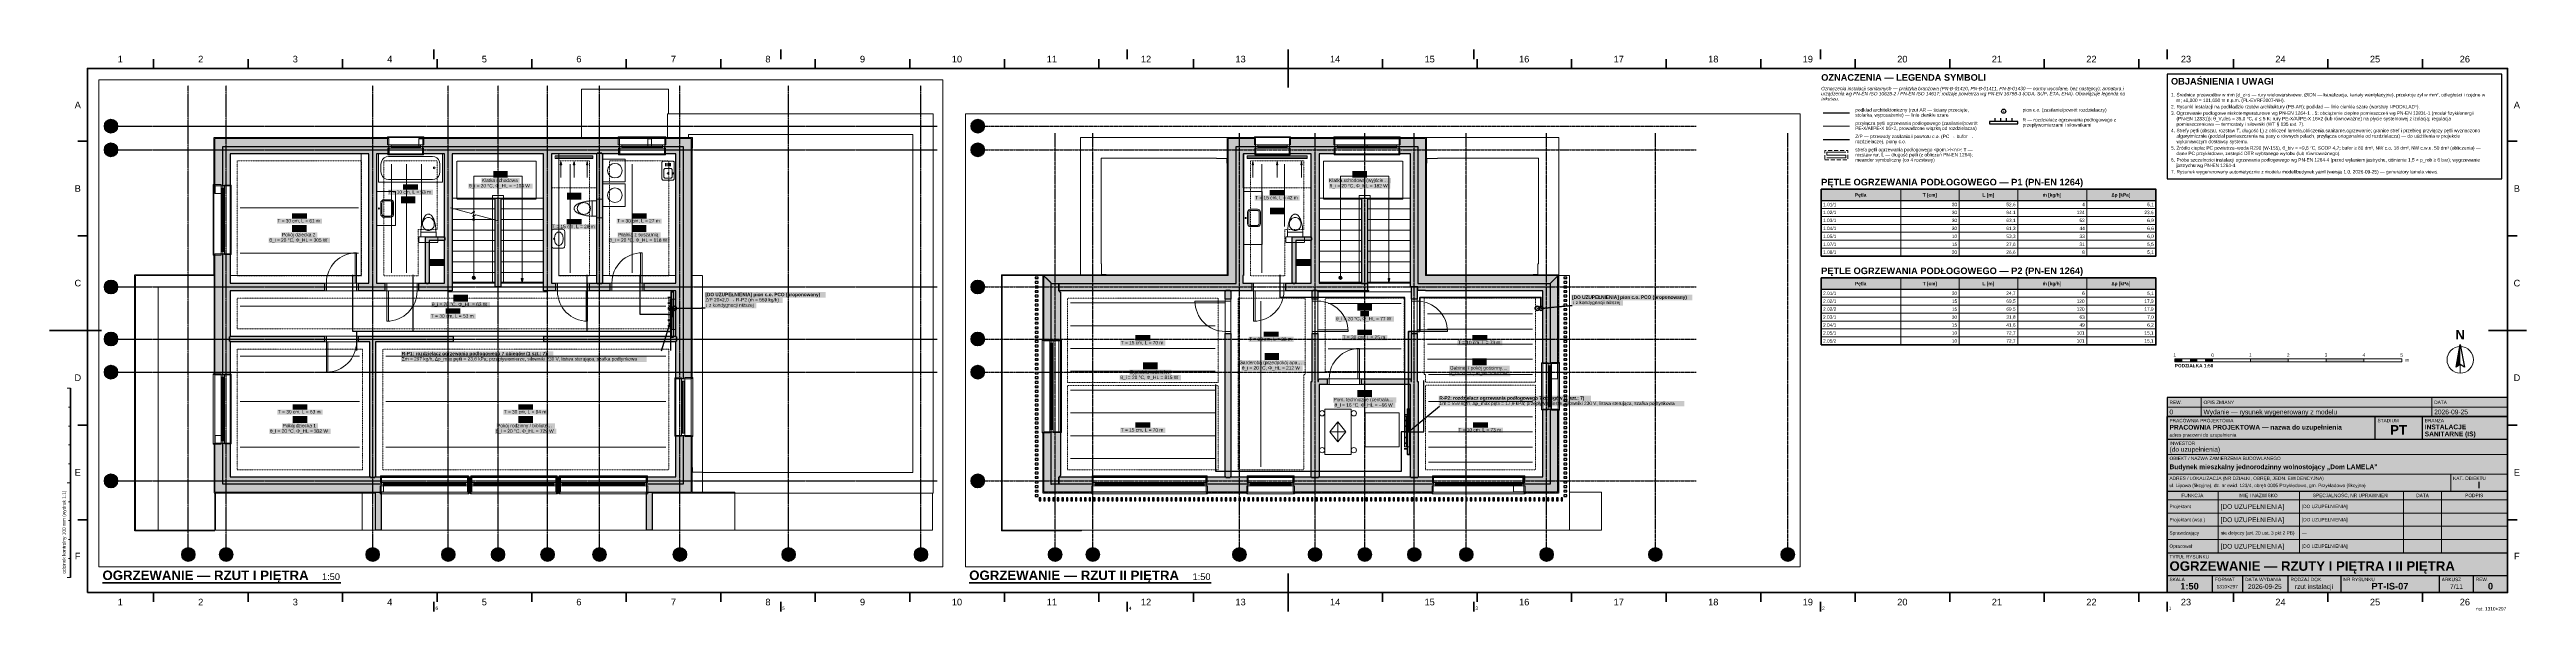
# Paper-space layout 'Arkusz PT-IS-07' of a CAD drawing. Header units: metres. Extents: x 0 to 1310, y 0 to 297.
# The model-space entities are those that its viewports show. They can reach past a viewport. Long polylines and large blocks are cut down to what shows.
import ezdxf

# ---------------------------------------------------------------- set-up
doc = ezdxf.new("R2010")
doc.units = ezdxf.units.M
for name, pattern in [('KRESKOWA', [5.25, 4.2, -1.05]), ('KRESKOWA_DROBNA', [3.15, 2.1, -1.05]), ('PUNKTOWA', [10.5, 8.4, -1.05, 0, -1.05]), ('PUNKTOWA_KROTKA', [6.3, 4.2, -1.05, 0, -1.05])]:
    doc.linetypes.add(name, pattern=pattern)
for name, color, linetype, lineweight in [('A-MASKA', 7, 'Continuous', 18), ('A-SYMBOLE', 2, 'Continuous', 25), ('R-LEGENDA', 7, 'Continuous', 25), ('R-OPISY', 7, 'Continuous', 25), ('R-RAMKA', 7, 'Continuous', 50), ('R-TABLICZKA', 7, 'Continuous', 25), ('S-OPISY', 2, 'Continuous', 25)]:
    doc.layers.add(name, color=color, linetype=linetype, lineweight=lineweight)
for name, color, linetype, lineweight, true_color in [('I-BRAKI', 6, 'KRESKOWA', 25, 0xb0008a), ('I-OSIE', 8, 'PUNKTOWA', 18, 0x7a7a7a), ('I-PODKLAD', 8, 'Continuous', 18, 0x9a9a9a), ('I-PODKLAD-SCIANY', 8, 'Continuous', 25, 0x6e6e6e), ('I-PODKLAD-WYPELN', 254, 'Continuous', 18, 0xe6e6e6), ('I-POMIESZCZENIA', 8, 'Continuous', 25, 0x4a4a4a), ('S-OGRZ', 1, 'Continuous', 25, 0xe05000), ('S-PC', 1, 'Continuous', 35, 0xc0392b), ('S-URZADZENIA', 2, 'Continuous', 35, 0x303030)]:
    doc.layers.add(name, color=color, linetype=linetype, lineweight=lineweight, true_color=true_color)
doc.layers.add('R-RZUTNIA', color=8, linetype='Continuous', lineweight=18, plot=False)
doc.styles.add('PL_ARIAL', font='arial.ttf')
doc.styles.add('PL_ARIAL_B', font='arialbd.ttf')
doc.styles.add('PL_ARIAL_I', font='ariali.ttf')

msp = doc.modelspace()

# ---------------------------------------------------------------- hatches: boundary and pattern name
at = {"layer": 'A-MASKA', "true_color": 0xffffff}
for points in [[(6.407, 7.721), (8.106, 7.721), (8.106, 7.86), (6.407, 7.86)], [(6.747, 7.865), (7.766, 7.865), (7.766, 8.004), (6.747, 8.004)], [(7.065, 8.011), (7.448, 8.011), (7.448, 8.194), (7.065, 8.194)], [(48.251, 7.865), (49.902, 7.865), (49.902, 8.004), (48.251, 8.004)], [(48.266, 7.721), (49.887, 7.721), (49.887, 7.86), (48.266, 7.86)], [(48.885, 8.011), (49.268, 8.011), (49.268, 8.194), (48.885, 8.194)], [(4.278, 7.555), (5.472, 7.555), (5.472, 7.695), (4.278, 7.695)], [(4.621, 7.334), (5.004, 7.334), (5.004, 7.517), (4.621, 7.517)], [(4.678, 7.694), (5.072, 7.694), (5.072, 7.834), (4.678, 7.834)], [(9.011, 7.432), (9.394, 7.432), (9.394, 7.615), (9.011, 7.615)], [(46.298, 7.405), (47.492, 7.405), (47.492, 7.545), (46.298, 7.545)], [(46.698, 7.544), (47.092, 7.544), (47.092, 7.684), (46.698, 7.684)], [(46.703, 7.042), (47.087, 7.042), (47.087, 7.225), (46.703, 7.225)], [(1.341, 6.795), (2.534, 6.795), (2.534, 6.935), (1.341, 6.935)], [(1.464, 6.43), (2.411, 6.43), (2.411, 6.569), (1.464, 6.569)], [(1.741, 6.934), (2.134, 6.934), (2.134, 7.074), (1.741, 7.074)], [(1.746, 6.576), (2.129, 6.576), (2.129, 6.759), (1.746, 6.759)], [(8.606, 6.645), (9.799, 6.645), (9.799, 6.785), (8.606, 6.785)], [(9.006, 6.784), (9.399, 6.784), (9.399, 6.924), (9.006, 6.924)], [(10.326, 6.795), (11.519, 6.795), (11.519, 6.935), (10.326, 6.935)], [(10.355, 6.43), (11.49, 6.43), (11.49, 6.569), (10.355, 6.569)], [(10.726, 6.934), (11.119, 6.934), (11.119, 7.074), (10.726, 7.074)], [(10.731, 6.576), (11.114, 6.576), (11.114, 6.759), (10.731, 6.759)], [(1.127, 6.286), (2.748, 6.286), (2.748, 6.425), (1.127, 6.425)], [(10.117, 6.286), (11.728, 6.286), (11.728, 6.425), (10.117, 6.425)], [(5.378, 5.685), (5.762, 5.685), (5.762, 5.867), (5.378, 5.867)], [(47.398, 5.685), (47.782, 5.685), (47.782, 5.867), (47.398, 5.867)], [(5.426, 4.589), (6.974, 4.589), (6.974, 4.729), (5.426, 4.729)], [(6.008, 4.736), (6.392, 4.736), (6.392, 4.918), (6.008, 4.918)], [(12.654, 4.844), (15.85, 4.844), (15.85, 4.989), (12.654, 4.989)], [(12.654, 4.704), (14.715, 4.704), (14.715, 4.849), (12.654, 4.849)], [(12.654, 4.565), (14.019, 4.565), (14.019, 4.71), (12.654, 4.71)], [(49.016, 4.499), (49.399, 4.499), (49.399, 4.681), (49.016, 4.681)], [(54.674, 4.774), (57.87, 4.774), (57.87, 4.919), (54.674, 4.919)], [(54.674, 4.635), (56.039, 4.635), (56.039, 4.779), (54.674, 4.779)], [(5.403, 4.28), (6.597, 4.28), (6.597, 4.42), (5.403, 4.42)], [(5.803, 4.419), (6.197, 4.419), (6.197, 4.559), (5.803, 4.559)], [(46.539, 3.808), (46.933, 3.808), (46.933, 3.948), (46.539, 3.948)], [(48.433, 4.208), (49.982, 4.208), (49.982, 4.348), (48.433, 4.348)], [(49.011, 3.857), (49.404, 3.857), (49.404, 3.996), (49.011, 3.996)], [(49.094, 4.352), (49.321, 4.352), (49.321, 4.492), (49.094, 4.492)], [(4.628, 3.283), (8.653, 3.283), (8.653, 3.428), (4.628, 3.428)], [(4.628, 3.144), (11.123, 3.144), (11.123, 3.289), (4.628, 3.289)], [(42.743, 3.573), (43.937, 3.573), (43.937, 3.713), (42.743, 3.713)], [(43.143, 3.713), (43.537, 3.713), (43.537, 3.853), (43.143, 3.853)], [(46.139, 3.669), (47.333, 3.669), (47.333, 3.808), (46.139, 3.808)], [(46.563, 3.197), (46.946, 3.197), (46.946, 3.379), (46.563, 3.379)], [(48.611, 3.717), (49.804, 3.717), (49.804, 3.857), (48.611, 3.857)], [(51.658, 3.579), (52.852, 3.579), (52.852, 3.719), (51.658, 3.719)], [(52.058, 3.718), (52.452, 3.718), (52.452, 3.858), (52.058, 3.858)], [(42.729, 2.657), (44.351, 2.657), (44.351, 2.797), (42.729, 2.797)], [(42.983, 2.801), (44.097, 2.801), (44.097, 2.941), (42.983, 2.941)], [(43.348, 2.948), (43.732, 2.948), (43.732, 3.13), (43.348, 3.13)], [(45.874, 3.05), (47.635, 3.05), (47.635, 3.19), (45.874, 3.19)], [(45.944, 2.906), (47.565, 2.906), (47.565, 3.046), (45.944, 3.046)], [(51.434, 2.765), (53.056, 2.765), (53.056, 2.905), (51.434, 2.905)], [(51.449, 2.909), (53.042, 2.909), (53.042, 3.049), (51.449, 3.049)], [(52.053, 3.056), (52.437, 3.056), (52.437, 3.238), (52.053, 3.238)], [(1.756, 1.887), (2.149, 1.887), (2.149, 2.027), (1.756, 2.027)], [(7.726, 1.887), (8.119, 1.887), (8.119, 2.027), (7.726, 2.027)], [(48.371, 2.07), (50.044, 2.07), (50.044, 2.21), (48.371, 2.21)], [(48.395, 1.926), (50.02, 1.926), (50.02, 2.066), (48.395, 2.066)], [(49.016, 2.217), (49.399, 2.217), (49.399, 2.399), (49.016, 2.399)], [(51.166, 2.107), (55.191, 2.107), (55.191, 2.252), (51.166, 2.252)], [(51.166, 1.968), (57.661, 1.968), (57.661, 2.113), (51.166, 2.113)], [(1.142, 1.238), (2.763, 1.238), (2.763, 1.378), (1.142, 1.378)], [(1.356, 1.747), (2.549, 1.747), (2.549, 1.887), (1.356, 1.887)], [(1.479, 1.382), (2.426, 1.382), (2.426, 1.522), (1.479, 1.522)], [(1.761, 1.529), (2.144, 1.529), (2.144, 1.711), (1.761, 1.711)], [(7.112, 1.238), (8.733, 1.238), (8.733, 1.378), (7.112, 1.378)], [(7.151, 1.382), (8.694, 1.382), (8.694, 1.522), (7.151, 1.522)], [(7.326, 1.747), (8.519, 1.747), (8.519, 1.887), (7.326, 1.887)], [(7.731, 1.529), (8.114, 1.529), (8.114, 1.711), (7.731, 1.711)], [(42.743, 1.266), (43.937, 1.266), (43.937, 1.406), (42.743, 1.406)], [(43.143, 1.405), (43.537, 1.405), (43.537, 1.545), (43.143, 1.545)], [(51.673, 1.271), (52.867, 1.271), (52.867, 1.411), (51.673, 1.411)], [(52.073, 1.411), (52.467, 1.411), (52.467, 1.551), (52.073, 1.551)]]:
    msp.add_hatch(color=7, dxfattribs=at).paths.add_polyline_path(points)
at = {"layer": 'I-BRAKI', "true_color": 0xb0008a}
for points in [[(11.868, 4.56), (11.867, 4.565), (11.865, 4.569), (11.862, 4.572), (11.859, 4.575), (11.855, 4.577), (11.85, 4.578), (11.845, 4.577), (11.841, 4.575), (11.838, 4.572), (11.835, 4.569), (11.833, 4.565), (11.833, 4.56), (11.833, 4.555), (11.835, 4.551), (11.838, 4.548), (11.841, 4.545), (11.845, 4.543), (11.85, 4.543), (11.855, 4.543), (11.859, 4.545), (11.862, 4.548), (11.865, 4.551), (11.867, 4.555)], [(53.887, 4.56), (53.887, 4.565), (53.885, 4.569), (53.882, 4.572), (53.879, 4.575), (53.875, 4.577), (53.87, 4.578), (53.865, 4.577), (53.861, 4.575), (53.858, 4.572), (53.855, 4.569), (53.853, 4.565), (53.852, 4.56), (53.853, 4.555), (53.855, 4.551), (53.858, 4.548), (53.861, 4.545), (53.865, 4.543), (53.87, 4.543), (53.875, 4.543), (53.879, 4.545), (53.882, 4.548), (53.885, 4.551), (53.887, 4.555)]]:
    msp.add_hatch(color=7, dxfattribs=at).paths.add_polyline_path(points)
at = {"layer": 'I-OSIE', "true_color": 0xffffff}
for points in [[(-2.87, 9.375), (-2.871, 9.398), (-2.876, 9.42), (-2.883, 9.442), (-2.893, 9.463), (-2.906, 9.482), (-2.921, 9.499), (-2.938, 9.514), (-2.958, 9.527), (-2.978, 9.537), (-3, 9.544), (-3.022, 9.549), (-3.045, 9.55), (-3.068, 9.549), (-3.09, 9.544), (-3.112, 9.537), (-3.132, 9.527), (-3.152, 9.514), (-3.169, 9.499), (-3.184, 9.482), (-3.197, 9.463), (-3.207, 9.442), (-3.214, 9.42), (-3.219, 9.398), (-3.22, 9.375), (-3.219, 9.352), (-3.214, 9.33), (-3.207, 9.308), (-3.197, 9.287), (-3.184, 9.268), (-3.169, 9.251), (-3.152, 9.236), (-3.132, 9.223), (-3.112, 9.213), (-3.09, 9.206), (-3.068, 9.201), (-3.045, 9.2), (-3.022, 9.201), (-3, 9.206), (-2.978, 9.213), (-2.958, 9.223), (-2.938, 9.236), (-2.921, 9.251), (-2.906, 9.268), (-2.893, 9.287), (-2.883, 9.308), (-2.876, 9.33), (-2.871, 9.352)], [(39.15, 9.375), (39.149, 9.398), (39.144, 9.42), (39.137, 9.442), (39.127, 9.463), (39.114, 9.482), (39.099, 9.499), (39.082, 9.514), (39.062, 9.527), (39.042, 9.537), (39.02, 9.544), (38.998, 9.549), (38.975, 9.55), (38.952, 9.549), (38.93, 9.544), (38.908, 9.537), (38.887, 9.527), (38.868, 9.514), (38.851, 9.499), (38.836, 9.482), (38.823, 9.463), (38.813, 9.442), (38.806, 9.42), (38.801, 9.398), (38.8, 9.375), (38.801, 9.352), (38.806, 9.33), (38.813, 9.308), (38.823, 9.287), (38.836, 9.268), (38.851, 9.251), (38.868, 9.236), (38.887, 9.223), (38.908, 9.213), (38.93, 9.206), (38.952, 9.201), (38.975, 9.2), (38.998, 9.201), (39.02, 9.206), (39.042, 9.213), (39.062, 9.223), (39.082, 9.236), (39.099, 9.251), (39.114, 9.268), (39.127, 9.287), (39.137, 9.308), (39.144, 9.33), (39.149, 9.352)], [(-2.87, 8.75), (-2.871, 8.773), (-2.876, 8.795), (-2.883, 8.817), (-2.893, 8.838), (-2.906, 8.857), (-2.921, 8.874), (-2.938, 8.889), (-2.958, 8.902), (-2.978, 8.912), (-3, 8.919), (-3.022, 8.924), (-3.045, 8.925), (-3.068, 8.924), (-3.09, 8.919), (-3.112, 8.912), (-3.132, 8.902), (-3.152, 8.889), (-3.169, 8.874), (-3.184, 8.857), (-3.197, 8.838), (-3.207, 8.817), (-3.214, 8.795), (-3.219, 8.773), (-3.22, 8.75), (-3.219, 8.727), (-3.214, 8.705), (-3.207, 8.683), (-3.197, 8.662), (-3.184, 8.643), (-3.169, 8.626), (-3.152, 8.611), (-3.132, 8.598), (-3.112, 8.588), (-3.09, 8.581), (-3.068, 8.576), (-3.045, 8.575), (-3.022, 8.576), (-3, 8.581), (-2.978, 8.588), (-2.958, 8.598), (-2.938, 8.611), (-2.921, 8.626), (-2.906, 8.643), (-2.893, 8.662), (-2.883, 8.683), (-2.876, 8.705), (-2.871, 8.727)], [(39.15, 8.75), (39.149, 8.773), (39.144, 8.795), (39.137, 8.817), (39.127, 8.838), (39.114, 8.857), (39.099, 8.874), (39.082, 8.889), (39.062, 8.902), (39.042, 8.912), (39.02, 8.919), (38.998, 8.924), (38.975, 8.925), (38.952, 8.924), (38.93, 8.919), (38.908, 8.912), (38.887, 8.902), (38.868, 8.889), (38.851, 8.874), (38.836, 8.857), (38.823, 8.838), (38.813, 8.817), (38.806, 8.795), (38.801, 8.773), (38.8, 8.75), (38.801, 8.727), (38.806, 8.705), (38.813, 8.683), (38.823, 8.662), (38.836, 8.643), (38.851, 8.626), (38.868, 8.611), (38.887, 8.598), (38.908, 8.588), (38.93, 8.581), (38.952, 8.576), (38.975, 8.575), (38.998, 8.576), (39.02, 8.581), (39.042, 8.588), (39.062, 8.598), (39.082, 8.611), (39.099, 8.626), (39.114, 8.643), (39.127, 8.662), (39.137, 8.683), (39.144, 8.705), (39.149, 8.727)], [(-2.87, 5.125), (-2.871, 5.148), (-2.876, 5.17), (-2.883, 5.192), (-2.893, 5.213), (-2.906, 5.232), (-2.921, 5.249), (-2.938, 5.264), (-2.958, 5.277), (-2.978, 5.287), (-3, 5.294), (-3.022, 5.299), (-3.045, 5.3), (-3.068, 5.299), (-3.09, 5.294), (-3.112, 5.287), (-3.132, 5.277), (-3.152, 5.264), (-3.169, 5.249), (-3.184, 5.232), (-3.197, 5.213), (-3.207, 5.192), (-3.214, 5.17), (-3.219, 5.148), (-3.22, 5.125), (-3.219, 5.102), (-3.214, 5.08), (-3.207, 5.058), (-3.197, 5.037), (-3.184, 5.018), (-3.169, 5.001), (-3.152, 4.986), (-3.132, 4.973), (-3.112, 4.963), (-3.09, 4.956), (-3.068, 4.951), (-3.045, 4.95), (-3.022, 4.951), (-3, 4.956), (-2.978, 4.963), (-2.958, 4.973), (-2.938, 4.986), (-2.921, 5.001), (-2.906, 5.018), (-2.893, 5.037), (-2.883, 5.058), (-2.876, 5.08), (-2.871, 5.102)], [(39.15, 5.125), (39.149, 5.148), (39.144, 5.17), (39.137, 5.192), (39.127, 5.213), (39.114, 5.232), (39.099, 5.249), (39.082, 5.264), (39.062, 5.277), (39.042, 5.287), (39.02, 5.294), (38.998, 5.299), (38.975, 5.3), (38.952, 5.299), (38.93, 5.294), (38.908, 5.287), (38.887, 5.277), (38.868, 5.264), (38.851, 5.249), (38.836, 5.232), (38.823, 5.213), (38.813, 5.192), (38.806, 5.17), (38.801, 5.148), (38.8, 5.125), (38.801, 5.102), (38.806, 5.08), (38.813, 5.058), (38.823, 5.037), (38.836, 5.018), (38.851, 5.001), (38.868, 4.986), (38.887, 4.973), (38.908, 4.963), (38.93, 4.956), (38.952, 4.951), (38.975, 4.95), (38.998, 4.951), (39.02, 4.956), (39.042, 4.963), (39.062, 4.973), (39.082, 4.986), (39.099, 5.001), (39.114, 5.018), (39.127, 5.037), (39.137, 5.058), (39.144, 5.08), (39.149, 5.102)], [(-2.87, 3.75), (-2.871, 3.773), (-2.876, 3.795), (-2.883, 3.817), (-2.893, 3.837), (-2.906, 3.857), (-2.921, 3.874), (-2.938, 3.889), (-2.958, 3.902), (-2.978, 3.912), (-3, 3.919), (-3.022, 3.924), (-3.045, 3.925), (-3.068, 3.924), (-3.09, 3.919), (-3.112, 3.912), (-3.132, 3.902), (-3.152, 3.889), (-3.169, 3.874), (-3.184, 3.857), (-3.197, 3.837), (-3.207, 3.817), (-3.214, 3.795), (-3.219, 3.773), (-3.22, 3.75), (-3.219, 3.727), (-3.214, 3.705), (-3.207, 3.683), (-3.197, 3.663), (-3.184, 3.643), (-3.169, 3.626), (-3.152, 3.611), (-3.132, 3.598), (-3.112, 3.588), (-3.09, 3.581), (-3.068, 3.576), (-3.045, 3.575), (-3.022, 3.576), (-3, 3.581), (-2.978, 3.588), (-2.958, 3.598), (-2.938, 3.611), (-2.921, 3.626), (-2.906, 3.643), (-2.893, 3.663), (-2.883, 3.683), (-2.876, 3.705), (-2.871, 3.727)], [(39.15, 3.75), (39.149, 3.773), (39.144, 3.795), (39.137, 3.817), (39.127, 3.837), (39.114, 3.857), (39.099, 3.874), (39.082, 3.889), (39.062, 3.902), (39.042, 3.912), (39.02, 3.919), (38.998, 3.924), (38.975, 3.925), (38.952, 3.924), (38.93, 3.919), (38.908, 3.912), (38.887, 3.902), (38.868, 3.889), (38.851, 3.874), (38.836, 3.857), (38.823, 3.837), (38.813, 3.817), (38.806, 3.795), (38.801, 3.773), (38.8, 3.75), (38.801, 3.727), (38.806, 3.705), (38.813, 3.683), (38.823, 3.663), (38.836, 3.643), (38.851, 3.626), (38.868, 3.611), (38.887, 3.598), (38.908, 3.588), (38.93, 3.581), (38.952, 3.576), (38.975, 3.575), (38.998, 3.576), (39.02, 3.581), (39.042, 3.588), (39.062, 3.598), (39.082, 3.611), (39.099, 3.626), (39.114, 3.643), (39.127, 3.663), (39.137, 3.683), (39.144, 3.705), (39.149, 3.727)], [(-2.87, 2.875), (-2.871, 2.898), (-2.876, 2.92), (-2.883, 2.942), (-2.893, 2.962), (-2.906, 2.982), (-2.921, 2.999), (-2.938, 3.014), (-2.958, 3.027), (-2.978, 3.037), (-3, 3.044), (-3.022, 3.049), (-3.045, 3.05), (-3.068, 3.049), (-3.09, 3.044), (-3.112, 3.037), (-3.132, 3.027), (-3.152, 3.014), (-3.169, 2.999), (-3.184, 2.982), (-3.197, 2.962), (-3.207, 2.942), (-3.214, 2.92), (-3.219, 2.898), (-3.22, 2.875), (-3.219, 2.852), (-3.214, 2.83), (-3.207, 2.808), (-3.197, 2.788), (-3.184, 2.768), (-3.169, 2.751), (-3.152, 2.736), (-3.132, 2.723), (-3.112, 2.713), (-3.09, 2.706), (-3.068, 2.701), (-3.045, 2.7), (-3.022, 2.701), (-3, 2.706), (-2.978, 2.713), (-2.958, 2.723), (-2.938, 2.736), (-2.921, 2.751), (-2.906, 2.768), (-2.893, 2.788), (-2.883, 2.808), (-2.876, 2.83), (-2.871, 2.852)], [(39.15, 2.875), (39.149, 2.898), (39.144, 2.92), (39.137, 2.942), (39.127, 2.962), (39.114, 2.982), (39.099, 2.999), (39.082, 3.014), (39.062, 3.027), (39.042, 3.037), (39.02, 3.044), (38.998, 3.049), (38.975, 3.05), (38.952, 3.049), (38.93, 3.044), (38.908, 3.037), (38.887, 3.027), (38.868, 3.014), (38.851, 2.999), (38.836, 2.982), (38.823, 2.962), (38.813, 2.942), (38.806, 2.92), (38.801, 2.898), (38.8, 2.875), (38.801, 2.852), (38.806, 2.83), (38.813, 2.808), (38.823, 2.788), (38.836, 2.768), (38.851, 2.751), (38.868, 2.736), (38.887, 2.723), (38.908, 2.713), (38.93, 2.706), (38.952, 2.701), (38.975, 2.7), (38.998, 2.701), (39.02, 2.706), (39.042, 2.713), (39.062, 2.723), (39.082, 2.736), (39.099, 2.751), (39.114, 2.768), (39.127, 2.788), (39.137, 2.808), (39.144, 2.83), (39.149, 2.852)], [(-2.87, 0), (-2.871, 0.023), (-2.876, 0.045), (-2.883, 0.067), (-2.893, 0.087), (-2.906, 0.107), (-2.921, 0.124), (-2.938, 0.139), (-2.958, 0.152), (-2.978, 0.162), (-3, 0.169), (-3.022, 0.174), (-3.045, 0.175), (-3.068, 0.174), (-3.09, 0.169), (-3.112, 0.162), (-3.132, 0.152), (-3.152, 0.139), (-3.169, 0.124), (-3.184, 0.107), (-3.197, 0.087), (-3.207, 0.067), (-3.214, 0.045), (-3.219, 0.023), (-3.22, 0), (-3.219, -0.023), (-3.214, -0.045), (-3.207, -0.067), (-3.197, -0.088), (-3.184, -0.107), (-3.169, -0.124), (-3.152, -0.139), (-3.132, -0.152), (-3.112, -0.162), (-3.09, -0.169), (-3.068, -0.174), (-3.045, -0.175), (-3.022, -0.174), (-3, -0.169), (-2.978, -0.162), (-2.958, -0.152), (-2.938, -0.139), (-2.921, -0.124), (-2.906, -0.107), (-2.893, -0.088), (-2.883, -0.067), (-2.876, -0.045), (-2.871, -0.023)], [(39.15, 0), (39.149, 0.023), (39.144, 0.045), (39.137, 0.067), (39.127, 0.087), (39.114, 0.107), (39.099, 0.124), (39.082, 0.139), (39.062, 0.152), (39.042, 0.162), (39.02, 0.169), (38.998, 0.174), (38.975, 0.175), (38.952, 0.174), (38.93, 0.169), (38.908, 0.162), (38.887, 0.152), (38.868, 0.139), (38.851, 0.124), (38.836, 0.107), (38.823, 0.087), (38.813, 0.067), (38.806, 0.045), (38.801, 0.023), (38.8, 0), (38.801, -0.023), (38.806, -0.045), (38.813, -0.067), (38.823, -0.088), (38.836, -0.107), (38.851, -0.124), (38.868, -0.139), (38.887, -0.152), (38.908, -0.162), (38.93, -0.169), (38.952, -0.174), (38.975, -0.175), (38.998, -0.174), (39.02, -0.169), (39.042, -0.162), (39.062, -0.152), (39.082, -0.139), (39.099, -0.124), (39.114, -0.107), (39.127, -0.088), (39.137, -0.067), (39.144, -0.045), (39.149, -0.023)], [(-0.825, -1.945), (-0.826, -1.922), (-0.831, -1.9), (-0.838, -1.878), (-0.848, -1.858), (-0.861, -1.838), (-0.876, -1.821), (-0.893, -1.806), (-0.913, -1.793), (-0.933, -1.783), (-0.955, -1.776), (-0.977, -1.771), (-1, -1.77), (-1.023, -1.771), (-1.045, -1.776), (-1.067, -1.783), (-1.088, -1.793), (-1.107, -1.806), (-1.124, -1.821), (-1.139, -1.838), (-1.152, -1.858), (-1.162, -1.878), (-1.169, -1.9), (-1.174, -1.922), (-1.175, -1.945), (-1.174, -1.968), (-1.169, -1.99), (-1.162, -2.012), (-1.152, -2.033), (-1.139, -2.052), (-1.124, -2.069), (-1.107, -2.084), (-1.088, -2.097), (-1.067, -2.107), (-1.045, -2.114), (-1.023, -2.119), (-1, -2.12), (-0.977, -2.119), (-0.955, -2.114), (-0.933, -2.107), (-0.913, -2.097), (-0.893, -2.084), (-0.876, -2.069), (-0.861, -2.052), (-0.848, -2.033), (-0.838, -2.012), (-0.831, -1.99), (-0.826, -1.968)], [(0.175, -1.945), (0.174, -1.922), (0.169, -1.9), (0.162, -1.878), (0.152, -1.858), (0.139, -1.838), (0.124, -1.821), (0.107, -1.806), (0.087, -1.793), (0.067, -1.783), (0.045, -1.776), (0.023, -1.771), (0, -1.77), (-0.023, -1.771), (-0.045, -1.776), (-0.067, -1.783), (-0.088, -1.793), (-0.107, -1.806), (-0.124, -1.821), (-0.139, -1.838), (-0.152, -1.858), (-0.162, -1.878), (-0.169, -1.9), (-0.174, -1.922), (-0.175, -1.945), (-0.174, -1.968), (-0.169, -1.99), (-0.162, -2.012), (-0.152, -2.033), (-0.139, -2.052), (-0.124, -2.069), (-0.107, -2.084), (-0.088, -2.097), (-0.067, -2.107), (-0.045, -2.114), (-0.023, -2.119), (0, -2.12), (0.023, -2.119), (0.045, -2.114), (0.067, -2.107), (0.087, -2.097), (0.107, -2.084), (0.124, -2.069), (0.139, -2.052), (0.152, -2.033), (0.162, -2.012), (0.169, -1.99), (0.174, -1.968)], [(4.05, -1.945), (4.049, -1.922), (4.044, -1.9), (4.037, -1.878), (4.027, -1.858), (4.014, -1.838), (3.999, -1.821), (3.982, -1.806), (3.962, -1.793), (3.942, -1.783), (3.92, -1.776), (3.898, -1.771), (3.875, -1.77), (3.852, -1.771), (3.83, -1.776), (3.808, -1.783), (3.788, -1.793), (3.768, -1.806), (3.751, -1.821), (3.736, -1.838), (3.723, -1.858), (3.713, -1.878), (3.706, -1.9), (3.701, -1.922), (3.7, -1.945), (3.701, -1.968), (3.706, -1.99), (3.713, -2.012), (3.723, -2.033), (3.736, -2.052), (3.751, -2.069), (3.768, -2.084), (3.788, -2.097), (3.808, -2.107), (3.83, -2.114), (3.852, -2.119), (3.875, -2.12), (3.898, -2.119), (3.92, -2.114), (3.942, -2.107), (3.962, -2.097), (3.982, -2.084), (3.999, -2.069), (4.014, -2.052), (4.027, -2.033), (4.037, -2.012), (4.044, -1.99), (4.049, -1.968)], [(6.05, -1.945), (6.049, -1.922), (6.044, -1.9), (6.037, -1.878), (6.027, -1.858), (6.014, -1.838), (5.999, -1.821), (5.982, -1.806), (5.962, -1.793), (5.942, -1.783), (5.92, -1.776), (5.898, -1.771), (5.875, -1.77), (5.852, -1.771), (5.83, -1.776), (5.808, -1.783), (5.787, -1.793), (5.768, -1.806), (5.751, -1.821), (5.736, -1.838), (5.723, -1.858), (5.713, -1.878), (5.706, -1.9), (5.701, -1.922), (5.7, -1.945), (5.701, -1.968), (5.706, -1.99), (5.713, -2.012), (5.723, -2.033), (5.736, -2.052), (5.751, -2.069), (5.768, -2.084), (5.787, -2.097), (5.808, -2.107), (5.83, -2.114), (5.852, -2.119), (5.875, -2.12), (5.898, -2.119), (5.92, -2.114), (5.942, -2.107), (5.962, -2.097), (5.982, -2.084), (5.999, -2.069), (6.014, -2.052), (6.027, -2.033), (6.037, -2.012), (6.044, -1.99), (6.049, -1.968)], [(7.365, -1.945), (7.364, -1.922), (7.359, -1.9), (7.352, -1.878), (7.342, -1.858), (7.329, -1.838), (7.314, -1.821), (7.297, -1.806), (7.277, -1.793), (7.257, -1.783), (7.235, -1.776), (7.213, -1.771), (7.19, -1.77), (7.167, -1.771), (7.145, -1.776), (7.123, -1.783), (7.103, -1.793), (7.083, -1.806), (7.066, -1.821), (7.051, -1.838), (7.038, -1.858), (7.028, -1.878), (7.021, -1.9), (7.016, -1.922), (7.015, -1.945), (7.016, -1.968), (7.021, -1.99), (7.028, -2.012), (7.038, -2.033), (7.051, -2.052), (7.066, -2.069), (7.083, -2.084), (7.103, -2.097), (7.123, -2.107), (7.145, -2.114), (7.167, -2.119), (7.19, -2.12), (7.213, -2.119), (7.235, -2.114), (7.257, -2.107), (7.277, -2.097), (7.297, -2.084), (7.314, -2.069), (7.329, -2.052), (7.342, -2.033), (7.352, -2.012), (7.359, -1.99), (7.364, -1.968)], [(8.675, -1.945), (8.674, -1.922), (8.669, -1.9), (8.662, -1.878), (8.652, -1.858), (8.639, -1.838), (8.624, -1.821), (8.607, -1.806), (8.588, -1.793), (8.567, -1.783), (8.545, -1.776), (8.523, -1.771), (8.5, -1.77), (8.477, -1.771), (8.455, -1.776), (8.433, -1.783), (8.412, -1.793), (8.393, -1.806), (8.376, -1.821), (8.361, -1.838), (8.348, -1.858), (8.338, -1.878), (8.331, -1.9), (8.326, -1.922), (8.325, -1.945), (8.326, -1.968), (8.331, -1.99), (8.338, -2.012), (8.348, -2.033), (8.361, -2.052), (8.376, -2.069), (8.393, -2.084), (8.412, -2.097), (8.433, -2.107), (8.455, -2.114), (8.477, -2.119), (8.5, -2.12), (8.523, -2.119), (8.545, -2.114), (8.567, -2.107), (8.588, -2.097), (8.607, -2.084), (8.624, -2.069), (8.639, -2.052), (8.652, -2.033), (8.662, -2.012), (8.669, -1.99), (8.674, -1.968)], [(10.05, -1.945), (10.049, -1.922), (10.044, -1.9), (10.037, -1.878), (10.027, -1.858), (10.014, -1.838), (9.999, -1.821), (9.982, -1.806), (9.963, -1.793), (9.942, -1.783), (9.92, -1.776), (9.898, -1.771), (9.875, -1.77), (9.852, -1.771), (9.83, -1.776), (9.808, -1.783), (9.787, -1.793), (9.768, -1.806), (9.751, -1.821), (9.736, -1.838), (9.723, -1.858), (9.713, -1.878), (9.706, -1.9), (9.701, -1.922), (9.7, -1.945), (9.701, -1.968), (9.706, -1.99), (9.713, -2.012), (9.723, -2.033), (9.736, -2.052), (9.751, -2.069), (9.768, -2.084), (9.787, -2.097), (9.808, -2.107), (9.83, -2.114), (9.852, -2.119), (9.875, -2.12), (9.898, -2.119), (9.92, -2.114), (9.942, -2.107), (9.963, -2.097), (9.982, -2.084), (9.999, -2.069), (10.014, -2.052), (10.027, -2.033), (10.037, -2.012), (10.044, -1.99), (10.049, -1.968)], [(12.175, -1.945), (12.174, -1.922), (12.169, -1.9), (12.162, -1.878), (12.152, -1.858), (12.139, -1.838), (12.124, -1.821), (12.107, -1.806), (12.088, -1.793), (12.067, -1.783), (12.045, -1.776), (12.023, -1.771), (12, -1.77), (11.977, -1.771), (11.955, -1.776), (11.933, -1.783), (11.912, -1.793), (11.893, -1.806), (11.876, -1.821), (11.861, -1.838), (11.848, -1.858), (11.838, -1.878), (11.831, -1.9), (11.826, -1.922), (11.825, -1.945), (11.826, -1.968), (11.831, -1.99), (11.838, -2.012), (11.848, -2.033), (11.861, -2.052), (11.876, -2.069), (11.893, -2.084), (11.912, -2.097), (11.933, -2.107), (11.955, -2.114), (11.977, -2.119), (12, -2.12), (12.023, -2.119), (12.045, -2.114), (12.067, -2.107), (12.088, -2.097), (12.107, -2.084), (12.124, -2.069), (12.139, -2.052), (12.152, -2.033), (12.162, -2.012), (12.169, -1.99), (12.174, -1.968)], [(15.05, -1.945), (15.049, -1.922), (15.044, -1.9), (15.037, -1.878), (15.027, -1.858), (15.014, -1.838), (14.999, -1.821), (14.982, -1.806), (14.963, -1.793), (14.942, -1.783), (14.92, -1.776), (14.898, -1.771), (14.875, -1.77), (14.852, -1.771), (14.83, -1.776), (14.808, -1.783), (14.787, -1.793), (14.768, -1.806), (14.751, -1.821), (14.736, -1.838), (14.723, -1.858), (14.713, -1.878), (14.706, -1.9), (14.701, -1.922), (14.7, -1.945), (14.701, -1.968), (14.706, -1.99), (14.713, -2.012), (14.723, -2.033), (14.736, -2.052), (14.751, -2.069), (14.768, -2.084), (14.787, -2.097), (14.808, -2.107), (14.83, -2.114), (14.852, -2.119), (14.875, -2.12), (14.898, -2.119), (14.92, -2.114), (14.942, -2.107), (14.963, -2.097), (14.982, -2.084), (14.999, -2.069), (15.014, -2.052), (15.027, -2.033), (15.037, -2.012), (15.044, -1.99), (15.049, -1.968)], [(18.55, -1.945), (18.549, -1.922), (18.544, -1.9), (18.537, -1.878), (18.527, -1.858), (18.514, -1.838), (18.499, -1.821), (18.482, -1.806), (18.462, -1.793), (18.442, -1.783), (18.42, -1.776), (18.398, -1.771), (18.375, -1.77), (18.352, -1.771), (18.33, -1.776), (18.308, -1.783), (18.288, -1.793), (18.268, -1.806), (18.251, -1.821), (18.236, -1.838), (18.223, -1.858), (18.213, -1.878), (18.206, -1.9), (18.201, -1.922), (18.2, -1.945), (18.201, -1.968), (18.206, -1.99), (18.213, -2.012), (18.223, -2.033), (18.236, -2.052), (18.251, -2.069), (18.268, -2.084), (18.288, -2.097), (18.308, -2.107), (18.33, -2.114), (18.352, -2.119), (18.375, -2.12), (18.398, -2.119), (18.42, -2.114), (18.442, -2.107), (18.462, -2.097), (18.482, -2.084), (18.499, -2.069), (18.514, -2.052), (18.527, -2.033), (18.537, -2.012), (18.544, -1.99), (18.549, -1.968)], [(41.195, -1.945), (41.194, -1.922), (41.189, -1.9), (41.182, -1.878), (41.172, -1.858), (41.159, -1.838), (41.144, -1.821), (41.127, -1.806), (41.107, -1.793), (41.087, -1.783), (41.065, -1.776), (41.043, -1.771), (41.02, -1.77), (40.997, -1.771), (40.975, -1.776), (40.953, -1.783), (40.932, -1.793), (40.913, -1.806), (40.896, -1.821), (40.881, -1.838), (40.868, -1.858), (40.858, -1.878), (40.851, -1.9), (40.846, -1.922), (40.845, -1.945), (40.846, -1.968), (40.851, -1.99), (40.858, -2.012), (40.868, -2.033), (40.881, -2.052), (40.896, -2.069), (40.913, -2.084), (40.932, -2.097), (40.953, -2.107), (40.975, -2.114), (40.997, -2.119), (41.02, -2.12), (41.043, -2.119), (41.065, -2.114), (41.087, -2.107), (41.107, -2.097), (41.127, -2.084), (41.144, -2.069), (41.159, -2.052), (41.172, -2.033), (41.182, -2.012), (41.189, -1.99), (41.194, -1.968)], [(42.195, -1.945), (42.194, -1.922), (42.189, -1.9), (42.182, -1.878), (42.172, -1.858), (42.159, -1.838), (42.144, -1.821), (42.127, -1.806), (42.107, -1.793), (42.087, -1.783), (42.065, -1.776), (42.043, -1.771), (42.02, -1.77), (41.997, -1.771), (41.975, -1.776), (41.953, -1.783), (41.932, -1.793), (41.913, -1.806), (41.896, -1.821), (41.881, -1.838), (41.868, -1.858), (41.858, -1.878), (41.851, -1.9), (41.846, -1.922), (41.845, -1.945), (41.846, -1.968), (41.851, -1.99), (41.858, -2.012), (41.868, -2.033), (41.881, -2.052), (41.896, -2.069), (41.913, -2.084), (41.932, -2.097), (41.953, -2.107), (41.975, -2.114), (41.997, -2.119), (42.02, -2.12), (42.043, -2.119), (42.065, -2.114), (42.087, -2.107), (42.107, -2.097), (42.127, -2.084), (42.144, -2.069), (42.159, -2.052), (42.172, -2.033), (42.182, -2.012), (42.189, -1.99), (42.194, -1.968)], [(46.07, -1.945), (46.069, -1.922), (46.064, -1.9), (46.057, -1.878), (46.047, -1.858), (46.034, -1.838), (46.019, -1.821), (46.002, -1.806), (45.982, -1.793), (45.962, -1.783), (45.94, -1.776), (45.918, -1.771), (45.895, -1.77), (45.872, -1.771), (45.85, -1.776), (45.828, -1.783), (45.807, -1.793), (45.788, -1.806), (45.771, -1.821), (45.756, -1.838), (45.743, -1.858), (45.733, -1.878), (45.726, -1.9), (45.721, -1.922), (45.72, -1.945), (45.721, -1.968), (45.726, -1.99), (45.733, -2.012), (45.743, -2.033), (45.756, -2.052), (45.771, -2.069), (45.788, -2.084), (45.807, -2.097), (45.828, -2.107), (45.85, -2.114), (45.872, -2.119), (45.895, -2.12), (45.918, -2.119), (45.94, -2.114), (45.962, -2.107), (45.982, -2.097), (46.002, -2.084), (46.019, -2.069), (46.034, -2.052), (46.047, -2.033), (46.057, -2.012), (46.064, -1.99), (46.069, -1.968)], [(48.07, -1.945), (48.069, -1.922), (48.064, -1.9), (48.057, -1.878), (48.047, -1.858), (48.034, -1.838), (48.019, -1.821), (48.002, -1.806), (47.982, -1.793), (47.962, -1.783), (47.94, -1.776), (47.918, -1.771), (47.895, -1.77), (47.872, -1.771), (47.85, -1.776), (47.828, -1.783), (47.807, -1.793), (47.788, -1.806), (47.771, -1.821), (47.756, -1.838), (47.743, -1.858), (47.733, -1.878), (47.726, -1.9), (47.721, -1.922), (47.72, -1.945), (47.721, -1.968), (47.726, -1.99), (47.733, -2.012), (47.743, -2.033), (47.756, -2.052), (47.771, -2.069), (47.788, -2.084), (47.807, -2.097), (47.828, -2.107), (47.85, -2.114), (47.872, -2.119), (47.895, -2.12), (47.918, -2.119), (47.94, -2.114), (47.962, -2.107), (47.982, -2.097), (48.002, -2.084), (48.019, -2.069), (48.034, -2.052), (48.047, -2.033), (48.057, -2.012), (48.064, -1.99), (48.069, -1.968)], [(49.385, -1.945), (49.384, -1.922), (49.379, -1.9), (49.372, -1.878), (49.362, -1.858), (49.349, -1.838), (49.334, -1.821), (49.317, -1.806), (49.297, -1.793), (49.277, -1.783), (49.255, -1.776), (49.233, -1.771), (49.21, -1.77), (49.187, -1.771), (49.165, -1.776), (49.143, -1.783), (49.122, -1.793), (49.103, -1.806), (49.086, -1.821), (49.071, -1.838), (49.058, -1.858), (49.048, -1.878), (49.041, -1.9), (49.036, -1.922), (49.035, -1.945), (49.036, -1.968), (49.041, -1.99), (49.048, -2.012), (49.058, -2.033), (49.071, -2.052), (49.086, -2.069), (49.103, -2.084), (49.122, -2.097), (49.143, -2.107), (49.165, -2.114), (49.187, -2.119), (49.21, -2.12), (49.233, -2.119), (49.255, -2.114), (49.277, -2.107), (49.297, -2.097), (49.317, -2.084), (49.334, -2.069), (49.349, -2.052), (49.362, -2.033), (49.372, -2.012), (49.379, -1.99), (49.384, -1.968)], [(50.695, -1.945), (50.694, -1.922), (50.689, -1.9), (50.682, -1.878), (50.672, -1.858), (50.659, -1.838), (50.644, -1.821), (50.627, -1.806), (50.607, -1.793), (50.587, -1.783), (50.565, -1.776), (50.543, -1.771), (50.52, -1.77), (50.497, -1.771), (50.475, -1.776), (50.453, -1.783), (50.432, -1.793), (50.413, -1.806), (50.396, -1.821), (50.381, -1.838), (50.368, -1.858), (50.358, -1.878), (50.351, -1.9), (50.346, -1.922), (50.345, -1.945), (50.346, -1.968), (50.351, -1.99), (50.358, -2.012), (50.368, -2.033), (50.381, -2.052), (50.396, -2.069), (50.413, -2.084), (50.432, -2.097), (50.453, -2.107), (50.475, -2.114), (50.497, -2.119), (50.52, -2.12), (50.543, -2.119), (50.565, -2.114), (50.587, -2.107), (50.607, -2.097), (50.627, -2.084), (50.644, -2.069), (50.659, -2.052), (50.672, -2.033), (50.682, -2.012), (50.689, -1.99), (50.694, -1.968)], [(52.07, -1.945), (52.069, -1.922), (52.064, -1.9), (52.057, -1.878), (52.047, -1.858), (52.034, -1.838), (52.019, -1.821), (52.002, -1.806), (51.982, -1.793), (51.962, -1.783), (51.94, -1.776), (51.918, -1.771), (51.895, -1.77), (51.872, -1.771), (51.85, -1.776), (51.828, -1.783), (51.807, -1.793), (51.788, -1.806), (51.771, -1.821), (51.756, -1.838), (51.743, -1.858), (51.733, -1.878), (51.726, -1.9), (51.721, -1.922), (51.72, -1.945), (51.721, -1.968), (51.726, -1.99), (51.733, -2.012), (51.743, -2.033), (51.756, -2.052), (51.771, -2.069), (51.788, -2.084), (51.807, -2.097), (51.828, -2.107), (51.85, -2.114), (51.872, -2.119), (51.895, -2.12), (51.918, -2.119), (51.94, -2.114), (51.962, -2.107), (51.982, -2.097), (52.002, -2.084), (52.019, -2.069), (52.034, -2.052), (52.047, -2.033), (52.057, -2.012), (52.064, -1.99), (52.069, -1.968)], [(54.195, -1.945), (54.194, -1.922), (54.189, -1.9), (54.182, -1.878), (54.172, -1.858), (54.159, -1.838), (54.144, -1.821), (54.127, -1.806), (54.107, -1.793), (54.087, -1.783), (54.065, -1.776), (54.043, -1.771), (54.02, -1.77), (53.997, -1.771), (53.975, -1.776), (53.953, -1.783), (53.932, -1.793), (53.913, -1.806), (53.896, -1.821), (53.881, -1.838), (53.868, -1.858), (53.858, -1.878), (53.851, -1.9), (53.846, -1.922), (53.845, -1.945), (53.846, -1.968), (53.851, -1.99), (53.858, -2.012), (53.868, -2.033), (53.881, -2.052), (53.896, -2.069), (53.913, -2.084), (53.932, -2.097), (53.953, -2.107), (53.975, -2.114), (53.997, -2.119), (54.02, -2.12), (54.043, -2.119), (54.065, -2.114), (54.087, -2.107), (54.107, -2.097), (54.127, -2.084), (54.144, -2.069), (54.159, -2.052), (54.172, -2.033), (54.182, -2.012), (54.189, -1.99), (54.194, -1.968)], [(57.07, -1.945), (57.069, -1.922), (57.064, -1.9), (57.057, -1.878), (57.047, -1.858), (57.034, -1.838), (57.019, -1.821), (57.002, -1.806), (56.982, -1.793), (56.962, -1.783), (56.94, -1.776), (56.918, -1.771), (56.895, -1.77), (56.872, -1.771), (56.85, -1.776), (56.828, -1.783), (56.807, -1.793), (56.788, -1.806), (56.771, -1.821), (56.756, -1.838), (56.743, -1.858), (56.733, -1.878), (56.726, -1.9), (56.721, -1.922), (56.72, -1.945), (56.721, -1.968), (56.726, -1.99), (56.733, -2.012), (56.743, -2.033), (56.756, -2.052), (56.771, -2.069), (56.788, -2.084), (56.807, -2.097), (56.828, -2.107), (56.85, -2.114), (56.872, -2.119), (56.895, -2.12), (56.918, -2.119), (56.94, -2.114), (56.962, -2.107), (56.982, -2.097), (57.002, -2.084), (57.019, -2.069), (57.034, -2.052), (57.047, -2.033), (57.057, -2.012), (57.064, -1.99), (57.069, -1.968)], [(60.57, -1.945), (60.569, -1.922), (60.564, -1.9), (60.557, -1.878), (60.547, -1.858), (60.534, -1.838), (60.519, -1.821), (60.502, -1.806), (60.482, -1.793), (60.462, -1.783), (60.44, -1.776), (60.418, -1.771), (60.395, -1.77), (60.372, -1.771), (60.35, -1.776), (60.328, -1.783), (60.307, -1.793), (60.288, -1.806), (60.271, -1.821), (60.256, -1.838), (60.243, -1.858), (60.233, -1.878), (60.226, -1.9), (60.221, -1.922), (60.22, -1.945), (60.221, -1.968), (60.226, -1.99), (60.233, -2.012), (60.243, -2.033), (60.256, -2.052), (60.271, -2.069), (60.288, -2.084), (60.307, -2.097), (60.328, -2.107), (60.35, -2.114), (60.372, -2.119), (60.395, -2.12), (60.418, -2.119), (60.44, -2.114), (60.462, -2.107), (60.482, -2.097), (60.502, -2.084), (60.519, -2.069), (60.534, -2.052), (60.547, -2.033), (60.557, -2.012), (60.564, -1.99), (60.569, -1.968)]]:
    msp.add_hatch(color=7, dxfattribs=at).paths.add_polyline_path(points)
at = {"layer": 'I-PODKLAD-WYPELN', "true_color": 0xe4e4e4}
h = msp.add_hatch(color=7, dxfattribs=at)
h.paths.add_polyline_path([(0.105, 8.645), (0.105, 8.645), (0.105, 8.645), (0.105, 8.645), (0.105, 8.645), (0.105, 8.645), (0.105, 7.8), (0.105, 7.8), (0.105, 7.8), (-0.09, 7.8), (-0.09, 7.8), (-0.09, 7.8), (-0.09, 7.8), (-0.09, 7.8), (-0.3, 7.8), (-0.3, 7.8), (-0.3, 7.8), (-0.3, 9.05), (-0.3, 9.05), (-0.3, 9.05), (-0.3, 9.05), (4.3, 9.05), (4.3, 8.84), (4.3, 8.84), (4.3, 8.84), (4.3, 8.84), (4.3, 8.645), (4.3, 8.645), (4.3, 8.645), (3.98, 8.645), (3.98, 5.23), (4.2, 5.23), (4.2, 5.23), (4.2, 5.23), (4.2, 5.23), (4.2, 5.23), (4.2, 5.035), (4.2, 5.035), (4.2, 5.035), (4.2, 5.02), (4.2, 5.02), (4.2, 5.02), (3.5, 5.02), (3.5, 5.02), (3.5, 5.02), (3.5, 5.035), (3.5, 5.035), (3.5, 5.035), (3.5, 5.035), (3.5, 5.23), (3.5, 5.23), (3.5, 5.23), (3.5, 5.23), (3.5, 5.23), (3.77, 5.23), (3.77, 8.645)])
h.paths.add_polyline_path([(0.09, 8.66), (0.09, 8.66), (0.098, 8.652)], flags=0)
h.paths.add_polyline_path([(-0.09, 8.84), (-0.09, 8.84), (-0.09, 8.84), (-0.09, 8.84), (-0.09, 8.84), (-0.09, 8.84)], flags=0)
h.paths.add_polyline_path([(-0.09, 8.66), (-0.09, 8.66), (-0.09, 8.66), (-0.09, 8.66), (-0.09, 8.66)], flags=0)
h = msp.add_hatch(color=7, dxfattribs=at)
h.paths.add_polyline_path([(5.27, 6.45), (5.77, 6.45), (5.77, 8.645), (5.77, 8.645), (5.77, 8.645), (5.77, 8.645), (5.77, 8.645), (5.2, 8.645), (5.2, 8.645), (5.2, 8.645), (5.2, 8.84), (5.2, 8.84), (5.2, 8.84), (5.2, 8.84), (5.2, 9.05), (10.4, 9.05), (10.4, 8.84), (10.4, 8.84), (10.4, 8.84), (10.4, 8.84), (10.4, 8.645), (10.4, 8.645), (10.4, 8.645), (9.95, 8.645), (9.95, 5.23), (10.15, 5.23), (10.15, 5.23), (10.15, 5.23), (10.15, 5.23), (10.15, 5.23), (10.15, 5.035), (10.15, 5.035), (10.15, 5.035), (10.15, 5.02), (10.15, 5.02), (10.15, 5.02), (9.61, 5.02), (9.61, 5.02), (9.61, 5.02), (9.61, 5.035), (9.61, 5.035), (9.61, 5.035), (9.61, 5.035), (9.61, 5.23), (9.61, 5.23), (9.61, 5.23), (9.61, 5.23), (9.61, 5.23), (9.8, 5.23), (9.8, 8.645), (8.605, 8.645), (8.605, 5.23), (8.598, 5.223), (8.605, 5.23), (8.605, 5.23), (8.605, 5.23), (8.605, 5.23), (8.605, 5.23), (8.71, 5.23), (8.71, 5.23), (8.71, 5.23), (8.71, 5.23), (8.71, 5.23), (8.71, 5.035), (8.71, 5.035), (8.71, 5.035), (8.71, 5.02), (8.71, 5.02), (8.71, 5.02), (8.395, 5.02), (8.395, 5.02), (8.395, 5.02), (8.395, 5.02), (8.395, 8.645), (5.98, 8.645), (5.98, 8.645), (5.98, 8.645), (5.98, 5.02), (5.98, 5.02), (5.98, 5.02), (5.98, 5.02), (5.98, 5.02), (5.1, 5.02), (5.1, 5.02), (5.1, 5.02), (5.1, 5.035), (5.1, 5.035), (5.1, 5.035), (5.1, 5.035), (5.1, 5.23), (5.1, 5.23), (5.1, 5.23), (5.1, 5.23), (5.1, 5.23), (5.27, 5.23)])
h.paths.add_polyline_path([(5.77, 5.23), (5.77, 5.23), (5.77, 5.23), (5.77, 5.23), (5.77, 5.23), (5.77, 6.35), (5.37, 6.35), (5.37, 5.23), (5.77, 5.23), (5.77, 5.23), (5.77, 5.23), (5.77, 5.23)], flags=0)
h.paths.add_polyline_path([(8.59, 5.215), (8.59, 5.215), (8.59, 5.215), (8.59, 5.215), (8.59, 5.215)], flags=0)
h = msp.add_hatch(color=7, dxfattribs=at)
h.paths.add_polyline_path([(11.895, 5.02), (11.895, 5.02), (11.05, 5.02), (11.05, 5.02), (11.05, 5.02), (11.05, 5.035), (11.05, 5.035), (11.05, 5.035), (11.05, 5.035), (11.05, 5.23), (11.05, 5.23), (11.05, 5.23), (11.05, 5.23), (11.05, 5.23), (11.895, 5.23), (11.895, 5.23), (11.895, 5.23), (11.895, 5.23), (11.895, 5.23), (11.895, 8.645), (11.895, 8.645), (11.895, 8.645), (11.895, 8.645), (11.895, 8.645), (11.6, 8.645), (11.6, 8.645), (11.6, 8.645), (11.6, 8.84), (11.6, 8.84), (11.6, 8.84), (11.6, 8.84), (11.6, 9.05), (12.3, 9.05), (12.3, 2.7), (12.09, 2.7), (12.09, 2.7), (12.09, 2.7), (12.09, 2.7), (11.895, 2.7), (11.895, 2.7), (11.895, 2.7), (11.895, 3.675), (8.4, 3.675), (8.4, 3.69), (8.4, 3.825), (11.895, 3.825), (11.895, 5.02)])
h.paths.add_polyline_path([(11.895, 3.81), (11.895, 3.81), (11.895, 3.81), (11.895, 3.81)], flags=0)
h.paths.add_polyline_path([(11.895, 3.69), (11.895, 3.69), (11.895, 3.69), (11.895, 3.69)], flags=0)
h.paths.add_polyline_path([(12.09, 8.66), (12.09, 8.66), (12.09, 8.66), (12.09, 8.66), (12.09, 8.66)], flags=0)
h.paths.add_polyline_path([(12.09, 8.84), (12.09, 8.84), (12.09, 8.84), (12.09, 8.84)], flags=0)
h = msp.add_hatch(color=7, dxfattribs=at)
h.paths.add_polyline_path([(41.16, 4.985), (41.16, 4.985), (41.16, 3.7), (41.16, 3.7), (41.16, 3.7), (41.135, 3.7), (41.135, 3.7), (41.135, 3.7), (41.135, 3.7), (40.92, 3.7), (40.92, 3.7), (40.92, 3.7), (40.92, 3.7), (40.92, 3.7), (40.92, 3.7), (40.92, 3.7), (40.92, 3.7), (40.724, 3.7), (40.724, 3.7), (40.724, 3.7), (40.724, 3.7), (40.72, 3.7), (40.72, 5.425), (40.72, 5.425), (40.72, 5.425), (40.72, 5.425), (45.595, 5.425), (45.595, 9.05), (46.32, 9.05), (46.32, 8.84), (46.32, 8.645), (46, 8.645), (46, 5.425), (45.985, 5.425), (45.985, 5.425), (45.985, 5.425), (45.985, 5.425), (45.985, 5.425), (45.985, 5.425), (45.985, 5.425), (45.985, 5.425), (45.985, 5.425), (45.985, 5.425), (45.985, 5.425), (45.985, 5.23), (45.985, 5.23), (45.985, 5.23), (45.985, 5.23), (45.985, 5.23), (46.22, 5.23), (46.22, 5.23), (46.22, 5.23), (46.22, 5.23), (46.22, 5.23), (46.22, 5.035), (46.22, 5.035), (46.22, 5.035), (46.22, 5.02), (46.22, 5.02), (46.22, 5.02), (45.895, 5.02), (45.895, 5.02), (45.895, 5.02), (45.895, 5.02), (45.895, 5.02), (45.67, 5.02), (45.67, 5.02), (45.67, 5.02), (45.67, 4.8), (45.67, 4.8), (45.67, 4.8), (45.655, 4.8), (45.655, 4.8), (45.655, 4.8), (45.655, 4.8), (45.52, 4.8), (45.52, 4.8), (45.52, 4.8), (45.52, 4.8), (45.52, 4.8), (45.52, 5.02), (45.52, 5.02), (45.52, 5.02), (45.52, 5.02), (45.52, 5.02), (41.125, 5.02), (41.125, 5.02), (41.125, 5.02), (41.123, 5.022), (41.135, 5.01), (41.135, 5.01), (41.135, 5.01), (41.16, 4.985)])
h.paths.add_polyline_path([(45.895, 5.215), (45.895, 5.215), (45.895, 5.215), (45.895, 5.215), (45.895, 5.215), (45.895, 5.215), (45.895, 5.215), (45.895, 5.215)], flags=0)
h.paths.add_polyline_path([(45.895, 5.035), (45.895, 5.035), (45.895, 5.035)], flags=0)
h.paths.add_polyline_path([(40.92, 5.225), (40.92, 5.225), (40.92, 5.225), (40.92, 5.215), (40.92, 5.215), (40.92, 5.215), (40.92, 5.215), (40.92, 5.215), (40.93, 5.215), (40.93, 5.215), (40.93, 5.215)], flags=0)
h.paths.add_polyline_path([(41.12, 5.215), (41.12, 5.215), (41.12, 5.215), (41.12, 5.215), (41.12, 5.215), (41.12, 5.215), (41.12, 5.215), (41.12, 5.215)], flags=0)
h.paths.add_polyline_path([(40.724, 5.421), (40.724, 5.421), (40.724, 5.421), (40.724, 5.421), (40.73, 5.415)], flags=0)
h.paths.add_polyline_path([(40.807, 5.338), (40.904, 5.241), (40.92, 5.225), (40.73, 5.415)], flags=0)
h.paths.add_polyline_path([(45.805, 5.425), (45.805, 5.425), (45.805, 5.425), (45.805, 5.425)], flags=0)
h.paths.add_polyline_path([(45.805, 5.215), (45.805, 5.215), (45.805, 5.215), (45.805, 5.215)], flags=0)
h = msp.add_hatch(color=7, dxfattribs=at)
h.paths.add_polyline_path([(47.12, 5.02), (47.12, 5.035), (47.12, 5.035), (47.12, 5.035), (47.12, 5.035), (47.12, 5.23), (47.12, 5.23), (47.12, 5.23), (47.12, 5.23), (47.12, 5.23), (47.29, 5.23), (47.29, 6.45), (47.79, 6.45), (47.79, 8.645), (47.79, 8.645), (47.79, 8.645), (47.79, 8.645), (47.79, 8.645), (47.22, 8.645), (47.22, 8.84), (47.22, 9.05), (48.42, 9.05), (48.42, 8.84), (48.42, 8.645), (48, 8.645), (48, 8.645), (48, 8.645), (48, 5.23), (48, 5.23), (48, 5.23), (49.105, 5.23), (49.105, 5.23), (49.105, 5.23), (49.105, 5.23), (49.105, 5.23), (49.12, 5.215), (49.12, 5.215), (49.12, 5.215), (49.12, 5.215), (49.12, 5.215), (49.12, 5.215), (49.12, 5.215), (49.12, 5.215), (49.12, 5.215), (49.12, 5.215), (49.12, 5.215), (49.12, 5.215), (49.135, 5.215), (49.135, 7.47), (49.285, 7.47), (49.285, 5.215), (49.285, 5.215), (49.285, 5.215), (49.285, 5.215), (49.285, 5.215), (49.285, 5.215), (49.285, 5.035), (49.285, 5.035), (49.285, 5.035), (49.285, 5.035), (49.285, 5.035), (49.285, 5.035), (49.285, 5.035), (49.285, 5.035), (49.285, 5.035), (49.285, 5.035), (49.285, 5.035), (49.285, 5.035), (49.285, 5.035), (49.285, 5.035), (49.285, 5.035), (49.285, 5.035), (49.285, 5.035), (49.3, 5.035), (49.3, 5.035), (49.3, 5.035), (49.315, 5.02), (49.315, 5.02), (49.315, 5.02), (47.97, 5.02), (47.97, 5.02), (47.97, 5.02), (47.97, 4.8), (47.97, 4.8), (47.97, 4.8), (47.955, 4.8), (47.955, 4.8), (47.955, 4.8), (47.955, 4.8), (47.82, 4.8), (47.82, 4.8), (47.82, 4.8), (47.82, 4.8), (47.82, 4.8), (47.82, 5.02), (47.82, 5.02), (47.82, 5.02), (47.82, 5.02), (47.82, 5.02), (47.12, 5.02), (47.12, 5.02)])
h.paths.add_polyline_path([(47.79, 5.23), (47.79, 5.23), (47.79, 6.35), (47.39, 6.35), (47.39, 5.23), (47.79, 5.23), (47.79, 5.23), (47.79, 5.23)], flags=0)
h = msp.add_hatch(color=7, dxfattribs=at)
h.paths.add_polyline_path([(50.82, 5.02), (50.82, 5.02), (50.82, 5.035), (50.82, 5.035), (50.82, 5.035), (50.82, 5.035), (50.82, 5.035), (50.82, 5.035), (50.82, 5.035), (50.82, 5.035), (50.82, 5.035), (50.82, 5.035), (50.82, 5.035), (50.82, 5.035), (50.82, 5.035), (50.82, 5.035), (50.82, 5.035), (50.82, 5.035), (50.82, 5.035), (50.61, 5.035), (50.61, 5.035), (50.61, 5.035), (50.61, 5.125), (50.61, 5.125), (50.61, 5.125), (50.595, 5.125), (50.595, 4.8), (50.58, 4.8), (50.445, 4.8), (50.445, 5.125), (50.415, 5.125), (50.415, 5.125), (50.415, 5.125), (50.415, 8.645), (50.415, 8.645), (50.415, 8.645), (50.415, 8.645), (50.12, 8.645), (50.12, 8.84), (50.12, 9.05), (50.82, 9.05), (50.82, 5.425), (50.82, 5.425), (50.82, 5.425), (54.32, 5.425), (54.32, 5.425), (54.32, 5.425), (54.32, 5.425), (54.32, 3.1), (54.31, 3.1), (54.11, 3.1), (54.11, 3.1), (54.11, 3.1), (54.11, 3.1), (53.915, 3.1), (53.915, 3.1), (53.915, 3.1), (53.915, 5.02), (53.915, 5.02), (53.915, 5.02), (53.915, 5.02), (53.915, 5.02), (53.915, 5.02), (50.82, 5.02)])
h.paths.add_polyline_path([(53.93, 5.215), (53.93, 5.215), (53.93, 5.215), (53.93, 5.215), (53.93, 5.215)], flags=0)
h.paths.add_polyline_path([(54.11, 5.215), (54.11, 5.215), (54.11, 5.215), (54.11, 5.215), (54.11, 5.215), (54.11, 5.215)], flags=0)
h.paths.add_polyline_path([(50.61, 5.215), (50.61, 5.215), (50.61, 5.215), (50.61, 5.215)], flags=0)
h.paths.add_polyline_path([(50.82, 5.215), (50.82, 5.215), (50.82, 5.215), (50.82, 5.215)], flags=0)
h.paths.add_polyline_path([(50.43, 8.66), (50.43, 8.66), (50.43, 8.66), (50.43, 8.66)], flags=0)
h.paths.add_polyline_path([(50.61, 8.66), (50.61, 8.66), (50.61, 8.66), (50.61, 8.66)], flags=0)
at = {"layer": 'I-PODKLAD-WYPELN', "true_color": 0xcfcfcf}
for points in [[(8.855, 8.445), (8.874, 8.357), (8.836, 8.357)], [(9.2, 8.445), (9.219, 8.357), (9.181, 8.357)], [(9.545, 8.445), (9.564, 8.357), (9.526, 8.357)], [(46.25, 8.445), (46.269, 8.357), (46.231, 8.357)], [(46.895, 8.445), (46.914, 8.357), (46.876, 8.357)], [(47.54, 8.445), (47.559, 8.357), (47.521, 8.357)], [(6.548, 7.008), (6.572, 6.891), (6.523, 6.891)], [(7.83, 5.23), (7.805, 5.347), (7.855, 5.347)], [(49.85, 5.23), (49.825, 5.347), (49.875, 5.347)], [(6.49, -0.05), (6.39, -0.05), (6.39, 0.05), (6.49, 0.05)], [(8.73, -0.05), (8.73, 0.05), (8.83, 0.05), (8.83, -0.05)], [(3.95, -1.3), (3.95, -0.3), (4.1, -0.3), (4.1, -0.32), (4.1, -1.3)]]:
    msp.add_hatch(color=7, dxfattribs=at).paths.add_polyline_path(points)
at = {"layer": 'I-PODKLAD-WYPELN', "true_color": 0xe4e4e4}
for points in [[(7.265, 7.47), (7.265, 5.125), (7.115, 5.125), (7.115, 7.47)], [(45.02, -0.09), (45.02, 0.105), (45.02, 0.105), (45.02, 0.105), (45.52, 0.105), (45.52, 0.105), (45.52, 0.105), (45.52, 0.105), (45.52, 0.105), (45.52, 3.9), (45.52, 3.9), (45.52, 3.9), (45.52, 3.9), (45.52, 3.9), (45.655, 3.9), (45.655, 3.9), (45.655, 3.9), (45.67, 3.9), (45.67, 3.9), (45.67, 3.9), (45.67, 0.105), (45.67, 0.105), (45.67, 0.105), (46.12, 0.105), (46.12, 0.105), (46.12, 0.105), (46.12, -0.09), (46.12, -0.09), (46.12, -0.09), (46.12, -0.09), (46.12, -0.29), (46.12, -0.3), (45.02, -0.3), (45.02, -0.29), (45.02, -0.09), (45.02, -0.09), (45.02, -0.09)], [(6.39, -0.3), (6.39, -0.3), (6.39, -0.3), (6.39, -0.09), (6.39, -0.09), (6.39, -0.09), (6.39, -0.09), (6.39, -0.09), (6.39, -0.05), (6.39, -0.05), (6.39, -0.05), (6.39, -0.05), (6.39, 0.05), (6.39, 0.05), (6.39, 0.05), (6.39, 0.05), (6.39, 0.105), (6.39, 0.105), (6.39, 0.105), (6.49, 0.105), (6.49, 0.105), (6.49, 0.105), (6.49, 0.05), (6.49, 0.05), (6.49, 0.05), (6.49, 0.05), (6.49, -0.05), (6.49, -0.05), (6.49, -0.05), (6.49, -0.05), (6.49, -0.09), (6.49, -0.09), (6.49, -0.09), (6.49, -0.09), (6.49, -0.09), (6.49, -0.3), (6.49, -0.3), (6.49, -0.3)], [(8.73, 0.05), (8.73, 0.105), (8.73, 0.105), (8.73, 0.105), (8.83, 0.105), (8.83, 0.105), (8.83, 0.105), (8.83, 0.05), (8.83, 0.05), (8.83, 0.05), (8.83, 0.05), (8.83, -0.05), (8.83, -0.05), (8.83, -0.05), (8.83, -0.05), (8.83, -0.09), (8.83, -0.09), (8.83, -0.09), (8.83, -0.09), (8.83, -0.09), (8.83, -0.3), (8.83, -0.3), (8.83, -0.3), (8.73, -0.3), (8.73, -0.3), (8.73, -0.3), (8.73, -0.09), (8.73, -0.09), (8.73, -0.09), (8.73, -0.09), (8.73, -0.09), (8.73, -0.05), (8.73, -0.05), (8.73, -0.05), (8.73, -0.05), (8.73, 0.05), (8.73, 0.05), (8.73, 0.05)]]:
    msp.add_hatch(color=7, dxfattribs=at).paths.add_polyline_path(points)
h = msp.add_hatch(color=7, dxfattribs=at)
h.paths.add_polyline_path([(0.105, 2.8), (-0.09, 2.8), (-0.09, 2.8), (-0.09, 2.8), (-0.09, 2.8), (-0.09, 2.8), (-0.3, 2.8), (-0.3, 2.8), (-0.3, 2.8), (-0.3, 6), (-0.3, 6), (-0.3, 6), (-0.09, 6), (-0.09, 6), (-0.09, 6), (-0.09, 6), (-0.09, 6), (0.105, 6), (0.105, 6), (0.105, 6), (0.105, 5.23), (0.105, 5.23), (0.105, 5.23), (0.105, 5.23), (0.105, 5.23), (2.6, 5.23), (2.6, 5.23), (2.6, 5.23), (2.6, 5.23), (2.6, 5.23), (2.6, 5.035), (2.6, 5.035), (2.6, 5.035), (2.6, 5.02), (2.6, 5.02), (2.6, 5.02), (0.105, 5.02), (0.105, 5.02), (0.105, 5.02), (0.105, 3.825), (2.6, 3.825), (2.6, 3.69), (2.6, 3.675), (0.105, 3.675), (0.105, 2.8), (0.105, 2.8)])
h.paths.add_polyline_path([(0.105, 3.81), (0.105, 3.81), (0.105, 3.81), (0.105, 3.81)], flags=0)
h.paths.add_polyline_path([(0.105, 3.69), (0.105, 3.69), (0.105, 3.69), (0.105, 3.69)], flags=0)
at = {"layer": 'I-PODKLAD-WYPELN', "true_color": 0xffffff}
for points in [[(6.593, 5.37), (6.592, 5.366), (6.592, 5.361), (6.591, 5.357), (6.589, 5.353), (6.587, 5.349), (6.585, 5.345), (6.582, 5.341), (6.579, 5.338), (6.576, 5.335), (6.573, 5.333), (6.569, 5.33), (6.565, 5.328), (6.561, 5.327), (6.556, 5.326), (6.552, 5.325), (6.548, 5.325), (6.543, 5.325), (6.539, 5.326), (6.534, 5.327), (6.53, 5.328), (6.526, 5.33), (6.522, 5.333), (6.519, 5.335), (6.516, 5.338), (6.513, 5.341), (6.51, 5.345), (6.508, 5.349), (6.506, 5.353), (6.504, 5.357), (6.503, 5.361), (6.503, 5.366), (6.503, 5.37), (6.503, 5.374), (6.503, 5.379), (6.504, 5.383), (6.506, 5.387), (6.508, 5.391), (6.51, 5.395), (6.513, 5.399), (6.516, 5.402), (6.519, 5.405), (6.522, 5.407), (6.526, 5.41), (6.53, 5.412), (6.534, 5.413), (6.539, 5.414), (6.543, 5.415), (6.548, 5.415), (6.552, 5.415), (6.556, 5.414), (6.561, 5.413), (6.565, 5.412), (6.569, 5.41), (6.573, 5.407), (6.576, 5.405), (6.579, 5.402), (6.582, 5.399), (6.585, 5.395), (6.587, 5.391), (6.589, 5.387), (6.591, 5.383), (6.592, 5.379), (6.592, 5.374)], [(48.612, 5.37), (48.612, 5.366), (48.612, 5.361), (48.611, 5.357), (48.609, 5.353), (48.607, 5.349), (48.605, 5.345), (48.602, 5.341), (48.599, 5.338), (48.596, 5.335), (48.593, 5.333), (48.589, 5.33), (48.585, 5.328), (48.581, 5.327), (48.576, 5.326), (48.572, 5.325), (48.567, 5.325), (48.563, 5.325), (48.559, 5.326), (48.554, 5.327), (48.55, 5.328), (48.546, 5.33), (48.542, 5.333), (48.539, 5.335), (48.536, 5.338), (48.533, 5.341), (48.53, 5.345), (48.528, 5.349), (48.526, 5.353), (48.524, 5.357), (48.523, 5.361), (48.523, 5.366), (48.522, 5.37), (48.523, 5.374), (48.523, 5.379), (48.524, 5.383), (48.526, 5.387), (48.528, 5.391), (48.53, 5.395), (48.533, 5.399), (48.536, 5.402), (48.539, 5.405), (48.542, 5.407), (48.546, 5.41), (48.55, 5.412), (48.554, 5.413), (48.559, 5.414), (48.563, 5.415), (48.567, 5.415), (48.572, 5.415), (48.576, 5.414), (48.581, 5.413), (48.585, 5.412), (48.589, 5.41), (48.593, 5.407), (48.596, 5.405), (48.599, 5.402), (48.602, 5.399), (48.605, 5.395), (48.607, 5.391), (48.609, 5.387), (48.611, 5.383), (48.612, 5.379), (48.612, 5.374)]]:
    msp.add_hatch(color=7, dxfattribs=at).paths.add_polyline_path(points)
at = {"layer": 'I-PODKLAD-WYPELN', "true_color": 0xe4e4e4}
h = msp.add_hatch(color=7, dxfattribs=at)
h.paths.add_polyline_path([(-0.3, 1), (-0.3, 1), (-0.09, 1), (-0.09, 1), (-0.09, 1), (-0.09, 1), (-0.09, 1), (0.105, 1), (0.105, 1), (0.105, 1), (0.105, 0.105), (0.105, 0.105), (0.105, 0.105), (0.105, 0.105), (0.105, 0.105), (3.8, 0.105), (3.8, 0.105), (3.8, 0.105), (3.8, 0.105), (3.8, 0.105), (3.8, 3.675), (3.8, 3.675), (3.8, 3.675), (3.8, 3.675), (3.8, 3.675), (3.5, 3.675), (3.5, 3.69), (3.5, 3.825), (6, 3.825), (6, 3.69), (6, 3.675), (3.95, 3.675), (3.95, 3.675), (3.95, 3.675), (3.95, 0.105), (3.95, 0.105), (3.95, 0.105), (4.1, 0.105), (4.1, 0.105), (4.1, 0.105), (4.1, -0.09), (4.1, -0.09), (4.1, -0.09), (4.1, -0.09), (4.1, -0.09), (4.1, -0.3), (4.1, -0.3), (4.1, -0.3), (4.1, -0.3), (4.1, -0.32), (4.1, -1.3), (3.95, -1.3), (3.95, -0.3), (-0.3, -0.3), (-0.3, -0.3), (-0.3, -0.3), (-0.3, -0.3), (-0.3, -0.3), (-0.3, 1)])
h.paths.add_polyline_path([(3.815, 3.69), (3.815, 3.69), (3.815, 3.69), (3.815, 3.69), (3.815, 3.69), (3.815, 3.69)], flags=0)
h.paths.add_polyline_path([(3.935, 3.69), (3.935, 3.69), (3.935, 3.69), (3.935, 3.69), (3.935, 3.69), (3.935, 3.69)], flags=0)
h.paths.add_polyline_path([(-0.09, -0.09), (-0.09, -0.09), (-0.09, -0.09), (-0.09, -0.09), (-0.09, -0.09), (-0.09, -0.09)], flags=0)
h.paths.add_polyline_path([(-0.09, 0.09), (-0.09, 0.09), (-0.09, 0.09), (-0.09, 0.09), (-0.09, 0.09)], flags=0)
h = msp.add_hatch(color=7, dxfattribs=at)
h.paths.add_polyline_path([(47.32, 0.105), (47.79, 0.105), (47.79, 0.105), (47.79, 0.105), (47.79, 0.105), (47.79, 0.105), (47.79, 2.625), (47.79, 2.625), (47.79, 2.625), (47.79, 2.625), (47.79, 2.625), (47.82, 2.625), (47.82, 2.625), (47.82, 2.625), (47.82, 2.625), (47.82, 2.625), (47.82, 3.9), (47.82, 3.9), (47.82, 3.9), (47.82, 3.9), (47.82, 3.9), (47.955, 3.9), (47.955, 3.9), (47.955, 3.9), (47.97, 3.9), (47.97, 3.9), (47.97, 3.9), (47.97, 2.625), (47.97, 2.625), (47.97, 2.625), (47.985, 2.625), (47.985, 2.625), (47.985, 2.625), (47.985, 2.625), (47.985, 2.625), (47.985, 2.685), (48, 2.685), (48, 2.685), (48, 2.685), (48, 2.685), (48, 2.685), (48, 2.685), (48, 2.685), (48, 2.685), (48, 2.7), (48.22, 2.7), (48.22, 2.565), (48.22, 2.55), (48, 2.55), (48, 0.105), (48, 0.105), (48, 0.105), (50.415, 0.105), (50.415, 2.55), (49.12, 2.55), (49.12, 2.565), (49.12, 2.7), (50.415, 2.7), (50.415, 2.685), (50.415, 2.685), (50.415, 2.685), (50.415, 2.685), (50.415, 2.685), (50.415, 2.685), (50.415, 2.685), (50.415, 2.685), (50.43, 2.685), (50.43, 2.625), (50.445, 2.625), (50.445, 3.9), (50.58, 3.9), (50.595, 3.9), (50.595, 2.625), (50.61, 2.625), (50.625, 2.625), (50.625, 0.105), (51.02, 0.105), (51.02, 0.105), (51.02, 0.105), (51.02, -0.09), (51.02, -0.09), (51.02, -0.09), (51.02, -0.09), (51.02, -0.29), (51.02, -0.3), (47.32, -0.3), (47.32, -0.29), (47.32, -0.09), (47.32, -0.09), (47.32, -0.09), (47.32, -0.09), (47.32, 0.105), (47.32, 0.105)])
h.paths.add_polyline_path([(47.955, 2.625), (47.955, 2.625), (47.955, 2.625)], flags=0)
h = msp.add_hatch(color=7, dxfattribs=at)
h.paths.add_polyline_path([(53.42, 0.105), (53.915, 0.105), (53.915, 0.105), (53.915, 0.105), (53.915, 0.105), (53.915, 0.105), (53.915, 0.105), (53.915, 1.9), (53.915, 1.9), (53.915, 1.9), (54.11, 1.9), (54.11, 1.9), (54.11, 1.9), (54.11, 1.9), (54.31, 1.9), (54.32, 1.9), (54.32, -0.3), (53.42, -0.3), (53.42, -0.29), (53.42, -0.09), (53.42, -0.09), (53.42, -0.09), (53.42, -0.09), (53.42, 0.105), (53.42, 0.105)])
h.paths.add_polyline_path([(54.11, 0.09), (54.11, 0.09), (54.11, 0.09), (54.11, 0.09), (54.11, 0.09), (54.11, 0.09)], flags=0)
h.paths.add_polyline_path([(54.11, -0.09), (54.11, -0.09), (54.11, -0.09), (54.11, -0.09)], flags=0)
h = msp.add_hatch(color=7, dxfattribs=at)
h.paths.add_polyline_path([(11.12, -0.09), (11.12, -0.09), (11.12, -0.09), (11.12, -0.09), (11.12, -0.09), (11.12, 0.105), (11.12, 0.105), (11.12, 0.105), (11.895, 0.105), (11.895, 0.105), (11.895, 0.105), (11.895, 0.105), (11.895, 0.105), (11.895, 0.105), (11.895, 1.2), (11.895, 1.2), (11.895, 1.2), (12.09, 1.2), (12.09, 1.2), (12.09, 1.2), (12.09, 1.2), (12.3, 1.2), (12.3, -0.3), (12.3, -0.3), (12.3, -0.3), (12.3, -0.3), (11.27, -0.3), (11.27, -1.3), (11.12, -1.3), (11.12, -0.32), (11.12, -0.32), (11.12, -0.3), (11.12, -0.3), (11.12, -0.3), (11.12, -0.3)])
h.paths.add_polyline_path([(12.09, -0.09), (12.09, -0.09), (12.09, -0.09), (12.09, -0.09), (12.09, -0.09), (12.09, -0.09)], flags=0)
h.paths.add_polyline_path([(12.09, 0.09), (12.09, 0.09), (12.09, 0.09), (12.09, 0.09), (12.09, 0.09)], flags=0)
h = msp.add_hatch(color=7, dxfattribs=at)
h.paths.add_polyline_path([(42.02, 0.105), (42.02, 0.105), (42.02, -0.09), (42.02, -0.09), (42.02, -0.09), (42.02, -0.09), (42.02, -0.29), (42.02, -0.3), (40.72, -0.3), (40.72, 1.3), (40.724, 1.3), (40.724, 1.3), (40.724, 1.3), (40.724, 1.3), (40.92, 1.3), (40.92, 1.3), (40.92, 1.3), (40.92, 1.3), (40.92, 1.3), (40.92, 1.3), (40.92, 1.3), (40.92, 1.3), (41.135, 1.3), (41.135, 1.3), (41.135, 1.3), (41.16, 1.3), (41.16, 1.3), (41.16, 1.3), (41.16, 0.14), (41.16, 0.14), (41.16, 0.14), (41.135, 0.115), (41.135, 0.115), (41.135, 0.115), (41.135, 0.115), (41.12, 0.1), (41.12, 0.1), (41.125, 0.105), (41.125, 0.105), (41.125, 0.105), (42.02, 0.105)])
h.paths.add_polyline_path([(41.12, -0.09), (41.12, -0.09), (41.12, -0.09), (41.12, -0.09), (41.12, -0.09), (41.12, -0.09), (41.12, -0.09), (41.12, -0.09), (41.12, -0.09)], flags=0)
h.paths.add_polyline_path([(40.724, -0.296), (40.724, -0.296), (40.724, -0.296), (40.724, -0.296)], flags=0)
h.paths.add_polyline_path([(40.904, -0.116), (40.86, -0.16), (40.906, -0.114)], flags=0)
h.paths.add_polyline_path([(40.92, -0.09), (40.92, -0.09), (40.92, -0.1), (40.92, -0.1), (40.92, -0.1), (40.93, -0.09), (40.92, -0.09), (40.92, -0.09), (40.92, -0.09)], flags=0)
at = {"layer": 'S-OGRZ', "true_color": 0x000000}
for points in [[(11.768, 4.56), (11.767, 4.565), (11.765, 4.569), (11.762, 4.572), (11.759, 4.575), (11.755, 4.577), (11.75, 4.578), (11.745, 4.577), (11.741, 4.575), (11.738, 4.572), (11.735, 4.569), (11.733, 4.565), (11.732, 4.56), (11.733, 4.555), (11.735, 4.551), (11.738, 4.548), (11.741, 4.545), (11.745, 4.543), (11.75, 4.543), (11.755, 4.543), (11.759, 4.545), (11.762, 4.548), (11.765, 4.551), (11.767, 4.555)], [(11.868, 4.56), (11.867, 4.565), (11.865, 4.569), (11.862, 4.572), (11.859, 4.575), (11.855, 4.577), (11.85, 4.578), (11.845, 4.577), (11.841, 4.575), (11.838, 4.572), (11.835, 4.569), (11.833, 4.565), (11.833, 4.56), (11.833, 4.555), (11.835, 4.551), (11.838, 4.548), (11.841, 4.545), (11.845, 4.543), (11.85, 4.543), (11.855, 4.543), (11.859, 4.545), (11.862, 4.548), (11.865, 4.551), (11.867, 4.555)], [(53.787, 4.56), (53.787, 4.565), (53.785, 4.569), (53.782, 4.572), (53.779, 4.575), (53.775, 4.577), (53.77, 4.578), (53.765, 4.577), (53.761, 4.575), (53.758, 4.572), (53.755, 4.569), (53.753, 4.565), (53.752, 4.56), (53.753, 4.555), (53.755, 4.551), (53.758, 4.548), (53.761, 4.545), (53.765, 4.543), (53.77, 4.543), (53.775, 4.543), (53.779, 4.545), (53.782, 4.548), (53.785, 4.551), (53.787, 4.555)], [(53.887, 4.56), (53.887, 4.565), (53.885, 4.569), (53.882, 4.572), (53.879, 4.575), (53.875, 4.577), (53.87, 4.578), (53.865, 4.577), (53.861, 4.575), (53.858, 4.572), (53.855, 4.569), (53.853, 4.565), (53.852, 4.56), (53.853, 4.555), (53.855, 4.551), (53.858, 4.548), (53.861, 4.545), (53.865, 4.543), (53.87, 4.543), (53.875, 4.543), (53.879, 4.545), (53.882, 4.548), (53.885, 4.551), (53.887, 4.555)]]:
    msp.add_hatch(color=7, dxfattribs=at).paths.add_polyline_path(points)
at = {"layer": 'S-OPISY', "true_color": 0x000000}
for points in [[(11.818, 4.4), (11.817, 4.405), (11.815, 4.409), (11.812, 4.412), (11.809, 4.415), (11.805, 4.417), (11.8, 4.418), (11.795, 4.417), (11.791, 4.415), (11.788, 4.412), (11.785, 4.409), (11.783, 4.405), (11.783, 4.4), (11.783, 4.395), (11.785, 4.391), (11.788, 4.388), (11.791, 4.385), (11.795, 4.383), (11.8, 4.383), (11.805, 4.383), (11.809, 4.385), (11.812, 4.388), (11.815, 4.391), (11.817, 4.395)], [(50.387, 1.3), (50.387, 1.305), (50.385, 1.309), (50.382, 1.312), (50.379, 1.315), (50.375, 1.317), (50.37, 1.318), (50.365, 1.317), (50.361, 1.315), (50.358, 1.312), (50.355, 1.309), (50.353, 1.305), (50.352, 1.3), (50.353, 1.295), (50.355, 1.291), (50.358, 1.288), (50.361, 1.285), (50.365, 1.283), (50.37, 1.282), (50.375, 1.283), (50.379, 1.285), (50.382, 1.288), (50.385, 1.291), (50.387, 1.295)]]:
    msp.add_hatch(color=7, dxfattribs=at).paths.add_polyline_path(points)

# ---------------------------------------------------------------- linework, layer by layer
at = {"layer": 'I-BRAKI', "lineweight": 25, "ltscale": 0.05, "true_color": 0xb0008a, "flags": 128}
for points in [[(53.87, 4.56), (54.691, 4.64)], [(11.85, 4.56), (12.671, 4.571)]]:
    msp.add_lwpolyline(points, dxfattribs=at)
at = {"layer": 'I-OSIE', "linetype": 'PUNKTOWA', "lineweight": 25, "ltscale": 0.051044, "flags": 128}
for points in [[(-1, -1.77), (-1, 10.45)], [(0, -1.77), (0, 10.45)], [(3.875, -1.77), (3.875, 10.45)], [(5.875, -1.77), (5.875, 10.45)], [(7.19, -1.77), (7.19, 10.45)], [(8.5, -1.77), (8.5, 10.45)], [(9.875, -1.77), (9.875, 10.45)], [(12, -1.77), (12, 10.45)], [(14.875, -1.77), (14.875, 10.45)], [(18.375, -1.77), (18.375, 10.45)]]:
    msp.add_lwpolyline(points, dxfattribs=at)
at = {"layer": 'I-OSIE', "linetype": 'PUNKTOWA', "lineweight": 25, "ltscale": 0.050584, "flags": 128}
for points in [[(-2.87, 9.375), (18.8, 9.375)], [(-2.87, 8.75), (18.8, 8.75)], [(-2.87, 5.125), (18.8, 5.125)], [(-2.87, 3.75), (18.8, 3.75)], [(-2.87, 2.875), (18.8, 2.875)], [(-2.87, 0), (18.8, 0)]]:
    msp.add_lwpolyline(points, dxfattribs=at)
at = {"layer": 'I-OSIE', "linetype": 'PUNKTOWA', "lineweight": 25, "ltscale": 0.050066, "flags": 128}
for points in [[(39.15, 9.375), (57.97, 9.375)], [(39.15, 8.75), (57.97, 8.75)], [(39.15, 5.125), (57.97, 5.125)], [(39.15, 3.75), (57.97, 3.75)], [(39.15, 2.875), (57.97, 2.875)], [(39.15, 0), (57.97, 0)]]:
    msp.add_lwpolyline(points, dxfattribs=at)
at = {"layer": 'I-OSIE', "linetype": 'PUNKTOWA', "lineweight": 25, "ltscale": 0.050183, "flags": 128}
for points in [[(41.02, -1.77), (41.02, 9.19)], [(42.02, -1.77), (42.02, 9.19)], [(45.895, -1.77), (45.895, 9.19)], [(47.895, -1.77), (47.895, 9.19)], [(49.21, -1.77), (49.21, 9.19)], [(50.52, -1.77), (50.52, 9.19)], [(51.895, -1.77), (51.895, 9.19)], [(54.02, -1.77), (54.02, 9.19)], [(56.895, -1.77), (56.895, 9.19)], [(60.395, -1.77), (60.395, 9.19)]]:
    msp.add_lwpolyline(points, dxfattribs=at)
at = {"layer": 'I-OSIE', "linetype": 'Continuous', "lineweight": 35, "ltscale": 0.05}
for centre in [(-3.045, 9.375), (38.975, 9.375), (-3.045, 8.75), (38.975, 8.75), (-3.045, 5.125), (38.975, 5.125), (-3.045, 3.75), (38.975, 3.75), (-3.045, 2.875), (38.975, 2.875), (-3.045, 0), (38.975, 0), (-1, -1.945), (0, -1.945), (3.875, -1.945), (5.875, -1.945), (7.19, -1.945), (8.5, -1.945), (9.875, -1.945), (12, -1.945), (14.875, -1.945), (18.375, -1.945), (41.02, -1.945), (42.02, -1.945), (45.895, -1.945), (47.895, -1.945), (49.21, -1.945), (50.52, -1.945), (51.895, -1.945), (54.02, -1.945), (56.895, -1.945), (60.395, -1.945)]:
    msp.add_circle(centre, 0.175, dxfattribs=at)
at = {"layer": 'I-PODKLAD', "lineweight": 13, "ltscale": 0.05}
for points in [[(9.4, 9.05), (9.4, 10.35), (11.7, 10.35), (11.7, 9.7)], [(11.675, 9.05), (11.675, 9.7), (18.7, 9.7), (18.7, -0.325), (12.065, -0.325), (12.065, -0.3)], [(4.301, 8.84), (5.099, 8.84)], [(4.301, 8.645), (5.199, 8.645)], [(5.1, 9.04), (5.1, 9.05), (5.199, 9.05)], [(5.199, 8.84), (5.1, 8.84), (5.1, 9.04), (5.199, 9.04)], [(11.6, 9.05), (10.4, 9.05)], [(10.4, 8.84), (11.149, 8.84)], [(10.4, 8.645), (11.6, 8.645)], [(11.15, 8.84), (11.15, 9.04), (11.25, 9.04), (11.25, 8.84), (11.15, 8.84)], [(11.251, 8.84), (11.6, 8.84)], [(12.3, 0.355), (12.33, 0.355), (12.33, 0.23), (12.61, 0.23), (12.61, 0.22), (18.155, 0.22), (18.155, 9.155), (12.23, 9.155), (12.23, 9.08), (12.33, 9.08), (12.33, 8.795), (12.3, 8.795)], [(41.695, 5.426), (41.695, 9.075), (45.83, 9.075), (45.83, 9.05)], [(45.594, 8.395), (45.565, 8.395), (45.565, 8.52), (45.285, 8.52), (45.285, 8.53), (42.24, 8.53), (42.24, 5.735), (42.25, 5.735), (42.25, 5.455), (42.375, 5.455), (42.375, 5.426)], [(46.32, 8.84), (47.219, 8.84)], [(46.32, 8.645), (47.219, 8.645)], [(48.42, 9.05), (50.119, 9.05)], [(48.42, 9.04), (50.119, 9.04)], [(50.119, 8.84), (48.42, 8.84)], [(50.119, 8.645), (48.42, 8.645)], [(50.585, 9.05), (50.585, 9.075), (54.345, 9.075), (54.345, 5.19), (54.32, 5.19)], [(53.665, 5.426), (53.665, 5.455), (53.79, 5.455), (53.79, 5.735), (53.8, 5.735), (53.8, 8.53), (51.13, 8.53), (51.13, 8.52), (50.85, 8.52), (50.85, 8.395), (50.82, 8.395)], [(6.548, 6.91), (6.548, 7.47), (6.548, 8.057), (7.83, 8.057), (7.83, 7.47), (7.83, 5.23)], [(48.567, 5.37), (48.567, 7.47), (48.567, 8.057), (49.85, 8.057), (49.85, 7.47), (49.85, 5.23)], [(-0.29, 7.6), (-0.3, 7.6), (-0.3, 7.8)], [(-0.09, 7.8), (-0.09, 7.6), (-0.29, 7.6), (-0.29, 7.8)], [(-0.09, 6), (-0.09, 7.599)], [(0.105, 6), (0.105, 7.8)], [(7.163, 6.883), (6.605, 7.034), (6.527, 6.975), (6.568, 7.125), (6.49, 7.066), (5.932, 7.217)], [(5.98, 7.47), (7.115, 7.47)], [(7.044, 7.47), (7.044, 7.541)], [(7.044, 7.541), (7.336, 7.541)], [(7.044, 5.23), (7.044, 7.47)], [(8.395, 7.47), (7.265, 7.47)], [(7.336, 7.541), (7.336, 7.47)], [(7.336, 7.47), (7.336, 5.23)], [(48, 7.47), (49.135, 7.47)], [(49.064, 7.47), (49.064, 7.541)], [(49.064, 7.541), (49.356, 7.541)], [(49.064, 5.23), (49.064, 7.47)], [(50.415, 7.47), (49.285, 7.47)], [(49.356, 7.541), (49.356, 7.47)], [(49.356, 7.47), (49.356, 5.23)], [(5.98, 7.19), (7.115, 7.19)], [(7.115, 6.91), (5.98, 6.91)], [(5.98, 6.63), (7.115, 6.63)], [(6.548, 5.37), (6.548, 7.008)], [(7.044, 5.27), (7.044, 6.71)], [(8.395, 7.19), (7.265, 7.19)], [(8.395, 6.91), (7.265, 6.91)], [(8.395, 6.63), (7.265, 6.63)], [(48, 7.19), (49.135, 7.19)], [(48, 6.91), (49.135, 6.91)], [(48, 6.63), (49.135, 6.63)], [(50.415, 7.19), (49.285, 7.19)], [(50.415, 6.91), (49.285, 6.91)], [(50.415, 6.63), (49.285, 6.63)], [(5.98, 6.35), (7.115, 6.35)], [(5.98, 6.07), (7.115, 6.07)], [(8.395, 6.35), (7.265, 6.35)], [(8.395, 6.07), (7.265, 6.07)], [(48, 6.35), (49.135, 6.35)], [(48, 6.07), (49.135, 6.07)], [(50.415, 6.35), (49.285, 6.35)], [(50.415, 6.07), (49.285, 6.07)], [(5.98, 5.79), (7.115, 5.79)], [(5.98, 5.51), (7.115, 5.51)], [(5.981, 5.25), (7.114, 5.25)], [(7.044, 5.23), (7.044, 5.27)], [(8.395, 5.79), (7.265, 5.79)], [(8.395, 5.51), (7.265, 5.51)], [(7.266, 5.25), (8.395, 5.25)], [(41.72, -1.3), (41.72, -1.32), (39.6, -1.32), (39.6, 5.445), (41.694, 5.445)], [(54.345, 5.425), (54.62, 5.425), (54.62, -1.3), (39.62, -1.3), (39.62, 5.425), (40.719, 5.425)], [(48, 5.79), (49.135, 5.79)], [(48, 5.51), (49.135, 5.51)], [(48, 5.25), (49.134, 5.25)], [(50.415, 5.79), (49.285, 5.79)], [(50.415, 5.51), (49.285, 5.51)], [(49.285, 5.25), (50.414, 5.25)], [(3.599, -1.3), (-1.8, -1.3), (-1.8, 5.125), (-0.3, 5.125)], [(3.499, 5.23), (2.6, 5.23)], [(2.6, 5.02), (3.499, 5.02)], [(5.099, 5.23), (4.2, 5.23)], [(4.2, 5.02), (5.099, 5.02)], [(5.981, 5.23), (7.114, 5.23)], [(5.98, 5.23), (7.115, 5.23)], [(7.266, 5.23), (8.395, 5.23)], [(9.61, 5.23), (8.71, 5.23)], [(8.71, 5.02), (9.61, 5.02)], [(11.05, 5.23), (10.15, 5.23)], [(10.15, 5.02), (11.05, 5.02)], [(45.52, 4.8), (45.52, 3.901)], [(45.67, 3.901), (45.67, 4.8)], [(47.119, 5.23), (46.22, 5.23)], [(46.22, 5.02), (47.119, 5.02)], [(47.82, 4.8), (47.82, 3.901)], [(47.97, 3.901), (47.97, 4.8)], [(49.106, 5.23), (49.134, 5.23)], [(49.285, 5.23), (50.414, 5.23)], [(50.445, 4.8), (50.445, 3.901)], [(50.595, 3.901), (50.595, 4.8)], [(3.499, 3.825), (2.6, 3.825)], [(2.6, 3.675), (3.499, 3.675)], [(8.399, 3.825), (6, 3.825)], [(6, 3.675), (8.399, 3.675)], [(40.72, 3.7), (40.72, 1.3)], [(40.92, 1.3), (40.92, 3.7)], [(41.12, 3.7), (41.12, 1.3)], [(41.16, 1.3), (41.16, 3.7)], [(-0.3, 2.8), (-0.3, 1)], [(-0.09, 1.2), (-0.09, 2.8)], [(0.105, 1), (0.105, 2.8)], [(11.895, 2.7), (11.895, 1.2)], [(12.3, 1.2), (12.3, 2.7)], [(49.119, 2.7), (48.22, 2.7)], [(53.915, 3.099), (53.915, 1.901)], [(54.31, 3.099), (54.31, 2.7), (54.11, 2.7), (54.11, 3.099)], [(54.11, 2.7), (54.11, 1.901)], [(54.32, 1.901), (54.32, 3.099)], [(48.22, 2.55), (49.119, 2.55)], [(48.5, 1.564), (48.5, 1.036)], [(-0.29, 1), (-0.29, 1.2), (-0.09, 1.2), (-0.09, 1)], [(48.29, 1.3), (48.71, 1.3)], [(6.389, 0.105), (4.101, 0.105)], [(4.101, 0.09), (6.389, 0.09)], [(8.729, 0.105), (6.49, 0.105)], [(6.49, 0.09), (8.729, 0.09)], [(11.12, 0.105), (8.831, 0.105)], [(8.831, 0.09), (11.12, 0.09)], [(45.019, 0.105), (42.02, 0.105)], [(42.02, 0.09), (45.019, 0.09)], [(47.319, 0.105), (46.12, 0.105)], [(46.12, 0.09), (47.319, 0.09)], [(53.419, 0.105), (51.02, 0.105)], [(51.02, 0.09), (53.39, 0.09), (53.39, -0.09), (51.02, -0.09)], [(3.95, -1.3), (3.6, -1.3), (3.6, -0.3)], [(6.389, -0.09), (4.101, -0.09)], [(4.16, -0.09), (4.16, -0.29), (4.101, -0.29)], [(4.101, -0.3), (6.389, -0.3)], [(6.389, -0.29), (6.38, -0.29), (6.38, -0.09)], [(8.729, -0.09), (6.49, -0.09)], [(6.5, -0.09), (6.5, -0.29), (6.49, -0.29)], [(6.49, -0.3), (8.729, -0.3)], [(8.729, -0.29), (8.72, -0.29), (8.72, -0.09)], [(11.12, -0.09), (8.831, -0.09)], [(8.84, -0.09), (8.84, -0.29), (8.831, -0.29)], [(8.831, -0.3), (11.12, -0.3)], [(18.675, -0.326), (18.675, -1.3), (12.6, -1.3), (11.271, -1.3)], [(45.019, -0.09), (42.02, -0.09)], [(45.019, -0.29), (42.02, -0.29)], [(42.02, -0.3), (45.019, -0.3)], [(47.319, -0.09), (46.12, -0.09)], [(46.12, -0.3), (47.319, -0.3)], [(51.02, -0.3), (53.419, -0.3)], [(53.419, -0.29), (53.14, -0.29), (53.14, -0.09)], [(53.39, -0.09), (53.419, -0.09)], [(54.62, -0.3), (55.47, -0.3), (55.47, -1.3), (54.62, -1.3)], [(11.12, -1.3), (4.101, -1.3)]]:
    msp.add_lwpolyline(points, dxfattribs=at)
at = {"layer": 'I-PODKLAD', "linetype": 'KRESKOWA', "lineweight": 13, "ltscale": 0.05, "flags": 128}
for points in [[(-0.325, 5.446), (-0.325, 9.075), (3.81, 9.075), (3.81, 9.05)], [(3.575, 8.645), (3.575, 5.425), (0.105, 5.425)], [(3.811, 9.075), (8.565, 9.075)], [(8.565, 9.05), (8.565, 9.075), (12.325, 9.075), (12.325, 5.426)], [(9.8, 5.425), (8.8, 5.425), (8.8, 8.645)], [(40.685, 5.426), (40.685, 5.45), (45.57, 5.45), (45.57, 9.075), (50.845, 9.075), (50.845, 5.45), (54.345, 5.45), (54.345, 5.426)], [(7.266, 7.45), (8.2, 7.45), (8.2, 8.45), (6.1, 8.45), (6.1, 7.45), (7.114, 7.45)], [(49.285, 7.45), (50.22, 7.45), (50.22, 8.45), (48.12, 8.45), (48.12, 7.45), (49.134, 7.45)], [(7.044, 7.47), (7.044, 7.541)], [(7.044, 7.541), (7.336, 7.541)], [(7.044, 6.71), (7.044, 7.47)], [(7.336, 7.541), (7.336, 7.47)], [(7.336, 7.47), (7.336, 5.23)], [(-2.4, 5.425), (-2.4, -1.3), (-0.3, -1.3), (-0.3, -1.32), (-2.42, -1.32), (-2.42, 5.445), (-0.32, 5.445), (-0.32, 5.425), (-2.4, 5.425)], [(-1.335, 5.446), (-1.335, 5.45), (-0.326, 5.45)], [(-0.32, 5.425), (-0.32, 2.8)], [(5.981, 5.25), (7.114, 5.25)], [(7.266, 5.25), (8.395, 5.25)], [(11.895, 5.425), (9.95, 5.425)], [(12.32, 2.7), (12.32, 5.425), (12.6, 5.425), (12.6, -0.299)], [(54.34, 3.1), (54.34, 5.425), (54.62, 5.425), (54.62, -1.3), (39.62, -1.3), (39.62, 5.425), (40.7, 5.425), (40.7, 3.7)], [(48, 5.25), (49.134, 5.25)], [(49.285, 5.25), (50.414, 5.25)], [(8.5, 5.019), (8.5, 5), (5.875, 5)], [(50.444, 5), (47.97, 5)], [(6, 3.825), (8.4, 3.825)], [(6, 3.675), (8.4, 3.675)], [(49.22, 0.9), (50.12, 0.9), (50.12, 1.8), (49.22, 1.8), (49.22, 0.9)], [(53.42, -0.32), (54.34, -0.32), (54.34, 1.899)], [(-0.32, 1), (-0.32, -0.32), (-0.3, -0.32), (-0.3, -1.3)], [(12.32, -0.299), (12.32, 1.2)], [(40.7, 1.3), (40.7, -0.32), (42.019, -0.32)], [(-0.28, -0.3), (-0.28, -1.3), (-0.299, -1.3)], [(-0.28, -0.32), (3.599, -0.32)], [(3.95, -1.3), (3.6, -1.3), (3.6, -0.32), (3.95, -0.32)], [(6.391, -0.32), (6.489, -0.32)], [(8.73, -0.32), (8.829, -0.32)], [(11.271, -0.32), (12.32, -0.32), (12.32, -0.3), (13.45, -0.3), (13.45, -1.3), (11.271, -1.3)], [(45.02, -0.32), (46.119, -0.32)], [(47.32, -0.32), (51.019, -0.32)], [(3.599, -1.3), (-0.28, -1.3)], [(11.12, -1.3), (4.101, -1.3)]]:
    msp.add_lwpolyline(points, dxfattribs=at)
at = {"layer": 'I-PODKLAD', "lineweight": 18, "ltscale": 0.05}
for points in [[(5.725, 8.645), (4.025, 8.645), (4.025, 7.895), (5.725, 7.895)], [(4.295, 8.575), (4.233, 8.565), (4.177, 8.537), (4.133, 8.493), (4.105, 8.437), (4.095, 8.375), (4.095, 8.165), (4.105, 8.103), (4.133, 8.047), (4.177, 8.003), (4.233, 7.975), (4.295, 7.965), (5.455, 7.965), (5.517, 7.975), (5.573, 8.003), (5.617, 8.047), (5.645, 8.103), (5.655, 8.165), (5.655, 8.375), (5.645, 8.437), (5.617, 8.493), (5.573, 8.537), (5.517, 8.565), (5.455, 8.575)], [(5.23, 8.88), (4.27, 8.88), (4.27, 9.09), (5.23, 9.09)], [(5.22, 8.79), (4.28, 8.79), (4.28, 8.615), (5.22, 8.615)], [(5.2, 8.79), (4.3, 8.79), (4.3, 8.88), (5.2, 8.88)], [(8.61, 8.645), (8.6, 8.645), (8.6, 7.745), (8.61, 7.745)], [(9.695, 8.595), (8.705, 8.595), (8.705, 8.525), (9.695, 8.525)], [(11.63, 8.88), (10.37, 8.88), (10.37, 9.09), (11.63, 9.09)], [(11.62, 8.79), (10.38, 8.79), (10.38, 8.615), (11.62, 8.615)], [(11.6, 8.79), (10.4, 8.79), (10.4, 8.88), (11.6, 8.88)], [(46.005, 8.645), (45.995, 8.645), (45.995, 7.745), (46.005, 7.745)], [(47.69, 8.595), (46.1, 8.595), (46.1, 8.525), (47.69, 8.525)], [(47.25, 8.88), (46.29, 8.88), (46.29, 9.09), (47.25, 9.09)], [(47.24, 8.79), (46.3, 8.79), (46.3, 8.615), (47.24, 8.615)], [(47.22, 8.79), (46.32, 8.79), (46.32, 8.88), (47.22, 8.88)], [(50.15, 8.88), (48.39, 8.88), (48.39, 9.09), (50.15, 9.09)], [(50.14, 8.79), (48.4, 8.79), (48.4, 8.615), (50.14, 8.615)], [(50.12, 8.79), (48.42, 8.79), (48.42, 8.88), (50.12, 8.88)], [(8.855, 8.445), (8.874, 8.357), (8.836, 8.357)], [(9.2, 8.445), (9.219, 8.357), (9.181, 8.357)], [(9.545, 8.445), (9.564, 8.357), (9.526, 8.357)], [(9.95, 8.5), (9.95, 7.9), (10.55, 7.9), (10.55, 8.5)], [(11.845, 8.42), (11.844, 8.429), (11.839, 8.438), (11.833, 8.444), (11.824, 8.449), (11.815, 8.45), (11.555, 8.45), (11.546, 8.449), (11.537, 8.444), (11.531, 8.438), (11.526, 8.429), (11.525, 8.42), (11.525, 7.98), (11.526, 7.971), (11.531, 7.962), (11.537, 7.956), (11.546, 7.951), (11.555, 7.95), (11.815, 7.95), (11.824, 7.951), (11.833, 7.956), (11.839, 7.962), (11.844, 7.971), (11.845, 7.98)], [(11.795, 8.215), (11.793, 8.227), (11.787, 8.239), (11.779, 8.247), (11.767, 8.253), (11.755, 8.255), (11.615, 8.255), (11.603, 8.253), (11.591, 8.247), (11.583, 8.239), (11.577, 8.227), (11.575, 8.215), (11.575, 8.04), (11.577, 8.028), (11.583, 8.016), (11.591, 8.008), (11.603, 8.002), (11.615, 8), (11.755, 8), (11.767, 8.002), (11.779, 8.008), (11.787, 8.016), (11.793, 8.028), (11.795, 8.04)], [(46.25, 8.445), (46.269, 8.357), (46.231, 8.357)], [(46.895, 8.445), (46.914, 8.357), (46.876, 8.357)], [(47.54, 8.445), (47.559, 8.357), (47.521, 8.357)], [(-0.13, 7.83), (-0.13, 5.97), (-0.34, 5.97), (-0.34, 7.83)], [(-0.04, 7.8), (-0.04, 6), (-0.13, 6), (-0.13, 7.8)], [(-0.04, 7.82), (-0.04, 5.98), (0.135, 5.98), (0.135, 7.82)], [(3.98, 7.65), (3.98, 6.75), (4.48, 6.75), (4.48, 7.65)], [(4.09, 7.05), (4.094, 7.025), (4.105, 7.003), (4.123, 6.985), (4.145, 6.974), (4.17, 6.97), (4.35, 6.97), (4.375, 6.974), (4.397, 6.985), (4.415, 7.003), (4.426, 7.025), (4.43, 7.05), (4.43, 7.35), (4.426, 7.375), (4.415, 7.397), (4.397, 7.415), (4.375, 7.426), (4.35, 7.43), (4.17, 7.43), (4.145, 7.426), (4.123, 7.415), (4.105, 7.397), (4.094, 7.375), (4.09, 7.35)], [(4.12, 7.06), (4.123, 7.041), (4.131, 7.025), (4.145, 7.011), (4.161, 7.003), (4.18, 7), (4.34, 7), (4.359, 7.003), (4.375, 7.011), (4.389, 7.025), (4.397, 7.041), (4.4, 7.06), (4.4, 7.34), (4.397, 7.359), (4.389, 7.375), (4.375, 7.389), (4.359, 7.397), (4.34, 7.4), (4.18, 7.4), (4.161, 7.397), (4.145, 7.389), (4.131, 7.375), (4.123, 7.359), (4.12, 7.34)], [(9.459, 7.355), (9.432, 7.353), (9.406, 7.347), (9.381, 7.338), (9.358, 7.325), (9.337, 7.31), (9.319, 7.291), (9.305, 7.27), (9.295, 7.248), (9.289, 7.224), (9.286, 7.2), (9.289, 7.176), (9.295, 7.152), (9.305, 7.13), (9.319, 7.109), (9.337, 7.09), (9.358, 7.075), (9.381, 7.062), (9.406, 7.053), (9.432, 7.047), (9.459, 7.045), (9.486, 7.047), (9.513, 7.053), (9.538, 7.062), (9.561, 7.075), (9.581, 7.09), (9.599, 7.109), (9.613, 7.13), (9.624, 7.152), (9.63, 7.176), (9.632, 7.2), (9.63, 7.224), (9.624, 7.248), (9.613, 7.27), (9.599, 7.291), (9.581, 7.31), (9.561, 7.325), (9.538, 7.338), (9.513, 7.347), (9.486, 7.353)], [(9.8, 7), (9.8, 7.4), (9.68, 7.4), (9.68, 7)], [(9.95, 7.85), (9.95, 7.25), (10.55, 7.25), (10.55, 7.85)], [(46, 7.65), (46, 6.25), (46.5, 6.25), (46.5, 7.65)], [(5.15, 6.45), (5.55, 6.45), (5.55, 6.57), (5.15, 6.57)], [(5.505, 6.791), (5.503, 6.818), (5.497, 6.844), (5.488, 6.869), (5.475, 6.892), (5.46, 6.913), (5.441, 6.931), (5.42, 6.945), (5.398, 6.955), (5.374, 6.961), (5.35, 6.964), (5.326, 6.961), (5.302, 6.955), (5.28, 6.945), (5.259, 6.931), (5.24, 6.913), (5.225, 6.892), (5.212, 6.869), (5.203, 6.844), (5.197, 6.818), (5.195, 6.791), (5.197, 6.764), (5.203, 6.737), (5.212, 6.712), (5.225, 6.689), (5.24, 6.669), (5.259, 6.651), (5.28, 6.637), (5.302, 6.626), (5.326, 6.62), (5.35, 6.618), (5.374, 6.62), (5.398, 6.626), (5.42, 6.637), (5.441, 6.651), (5.46, 6.669), (5.475, 6.689), (5.488, 6.712), (5.497, 6.737), (5.503, 6.764)], [(8.605, 6.21), (8.608, 6.191), (8.616, 6.175), (8.63, 6.161), (8.646, 6.153), (8.665, 6.15), (8.895, 6.15), (8.914, 6.153), (8.93, 6.161), (8.944, 6.175), (8.952, 6.191), (8.955, 6.21), (8.955, 6.59), (8.952, 6.609), (8.944, 6.625), (8.93, 6.639), (8.914, 6.647), (8.895, 6.65), (8.665, 6.65), (8.646, 6.647), (8.63, 6.639), (8.616, 6.625), (8.608, 6.609), (8.605, 6.59)], [(8.798, 6.22), (8.816, 6.222), (8.833, 6.229), (8.85, 6.24), (8.865, 6.254), (8.879, 6.273), (8.891, 6.294), (8.9, 6.318), (8.907, 6.344), (8.912, 6.372), (8.913, 6.4), (8.912, 6.428), (8.907, 6.456), (8.9, 6.482), (8.891, 6.506), (8.879, 6.527), (8.865, 6.546), (8.85, 6.56), (8.833, 6.571), (8.816, 6.578), (8.798, 6.58), (8.779, 6.578), (8.762, 6.571), (8.745, 6.56), (8.73, 6.546), (8.716, 6.527), (8.704, 6.506), (8.695, 6.482), (8.688, 6.456), (8.683, 6.428), (8.682, 6.4), (8.683, 6.372), (8.688, 6.344), (8.695, 6.318), (8.704, 6.294), (8.716, 6.273), (8.73, 6.254), (8.745, 6.24), (8.762, 6.229), (8.779, 6.222)], [(46.11, 6.8), (46.114, 6.775), (46.125, 6.753), (46.143, 6.735), (46.165, 6.724), (46.19, 6.72), (46.37, 6.72), (46.395, 6.724), (46.417, 6.735), (46.435, 6.753), (46.446, 6.775), (46.45, 6.8), (46.45, 7.1), (46.446, 7.125), (46.435, 7.147), (46.417, 7.165), (46.395, 7.176), (46.37, 7.18), (46.19, 7.18), (46.165, 7.176), (46.143, 7.165), (46.125, 7.147), (46.114, 7.125), (46.11, 7.1)], [(46.14, 6.81), (46.143, 6.791), (46.151, 6.775), (46.165, 6.761), (46.181, 6.753), (46.2, 6.75), (46.36, 6.75), (46.379, 6.753), (46.395, 6.761), (46.409, 6.775), (46.417, 6.791), (46.42, 6.81), (46.42, 7.09), (46.417, 7.109), (46.409, 7.125), (46.395, 7.139), (46.379, 7.147), (46.36, 7.15), (46.2, 7.15), (46.181, 7.147), (46.165, 7.139), (46.151, 7.125), (46.143, 7.109), (46.14, 7.09)], [(47.17, 6.45), (47.57, 6.45), (47.57, 6.57), (47.17, 6.57)], [(47.525, 6.791), (47.523, 6.818), (47.517, 6.844), (47.508, 6.869), (47.495, 6.892), (47.48, 6.913), (47.461, 6.931), (47.44, 6.945), (47.418, 6.955), (47.394, 6.961), (47.37, 6.964), (47.346, 6.961), (47.322, 6.955), (47.3, 6.945), (47.279, 6.931), (47.26, 6.913), (47.245, 6.892), (47.232, 6.869), (47.223, 6.844), (47.217, 6.818), (47.215, 6.791), (47.217, 6.764), (47.223, 6.737), (47.232, 6.712), (47.245, 6.689), (47.26, 6.669), (47.279, 6.651), (47.3, 6.637), (47.322, 6.626), (47.346, 6.62), (47.37, 6.618), (47.394, 6.62), (47.418, 6.626), (47.44, 6.637), (47.461, 6.651), (47.48, 6.669), (47.495, 6.689), (47.508, 6.712), (47.517, 6.737), (47.523, 6.764)], [(3.45, 5.23), (3.45, 6.03), (3.41, 6.03), (3.41, 5.23)], [(11, 5.23), (11, 6.03), (10.96, 6.03), (10.96, 5.23)], [(2.6, 5.23), (2.65, 5.23), (2.65, 5.02), (2.6, 5.02)], [(3.5, 5.23), (3.45, 5.23), (3.45, 5.02), (3.5, 5.02)], [(4.2, 5.02), (4.25, 5.02), (4.25, 5.23), (4.2, 5.23)], [(4.25, 5.02), (4.25, 4.22), (4.29, 4.22), (4.29, 5.02)], [(5.1, 5.02), (5.05, 5.02), (5.05, 5.23), (5.1, 5.23)], [(8.71, 5.02), (8.76, 5.02), (8.76, 5.23), (8.71, 5.23)], [(9.56, 5.02), (9.56, 4.22), (9.52, 4.22), (9.52, 5.02)], [(9.61, 5.02), (9.56, 5.02), (9.56, 5.23), (9.61, 5.23)], [(10.15, 5.23), (10.2, 5.23), (10.2, 5.02), (10.15, 5.02)], [(11.05, 5.23), (11, 5.23), (11, 5.02), (11.05, 5.02)], [(11.895, 4), (11.895, 4.8), (11.745, 4.8), (11.745, 4)], [(45.52, 4.75), (44.72, 4.75), (44.72, 4.71), (45.52, 4.71)], [(45.52, 4.8), (45.52, 4.75), (45.67, 4.75), (45.67, 4.8)], [(46.22, 5.02), (46.27, 5.02), (46.27, 5.23), (46.22, 5.23)], [(46.27, 5.02), (46.27, 4.22), (46.31, 4.22), (46.31, 5.02)], [(47.12, 5.02), (47.07, 5.02), (47.07, 5.23), (47.12, 5.23)], [(47.97, 4.8), (47.97, 4.75), (47.82, 4.75), (47.82, 4.8)], [(50.595, 4.8), (50.595, 4.75), (50.445, 4.75), (50.445, 4.8)], [(45.52, 3.9), (45.52, 3.95), (45.67, 3.95), (45.67, 3.9)], [(47.97, 3.9), (47.97, 3.95), (47.82, 3.95), (47.82, 3.9)], [(47.97, 3.95), (48.77, 3.95), (48.77, 3.99), (47.97, 3.99)], [(50.595, 3.9), (50.595, 3.95), (50.445, 3.95), (50.445, 3.9)], [(50.595, 3.95), (51.395, 3.95), (51.395, 3.99), (50.595, 3.99)], [(2.6, 3.675), (2.65, 3.675), (2.65, 3.825), (2.6, 3.825)], [(2.65, 3.675), (2.65, 2.875), (2.69, 2.875), (2.69, 3.675)], [(3.5, 3.675), (3.45, 3.675), (3.45, 3.825), (3.5, 3.825)], [(40.88, 3.73), (40.88, 1.27), (40.68, 1.27), (40.68, 3.73)], [(40.97, 3.7), (40.97, 1.3), (40.88, 1.3), (40.88, 3.7)], [(40.97, 3.72), (40.97, 1.28), (41.19, 1.28), (41.19, 3.72)], [(49.07, 2.7), (49.07, 3.5), (49.03, 3.5), (49.03, 2.7)], [(-0.13, 2.83), (-0.13, 0.97), (-0.34, 0.97), (-0.34, 2.83)], [(-0.04, 2.8), (-0.04, 1), (-0.13, 1), (-0.13, 2.8)], [(-0.04, 2.82), (-0.04, 0.98), (0.135, 0.98), (0.135, 2.82)], [(12.04, 1.18), (12.04, 2.72), (11.865, 2.72), (11.865, 1.18)], [(12.04, 1.2), (12.04, 2.7), (12.13, 2.7), (12.13, 1.2)], [(12.13, 1.17), (12.13, 2.73), (12.34, 2.73), (12.34, 1.17)], [(48.22, 2.7), (48.27, 2.7), (48.27, 2.55), (48.22, 2.55)], [(49.12, 2.7), (49.07, 2.7), (49.07, 2.55), (49.12, 2.55)], [(54.06, 1.88), (54.06, 3.12), (53.885, 3.12), (53.885, 1.88)], [(54.06, 1.9), (54.06, 3.1), (54.15, 3.1), (54.15, 1.9)], [(54.15, 1.87), (54.15, 3.13), (54.36, 3.13), (54.36, 1.87)], [(50.415, 0.9), (50.415, 1.7), (50.265, 1.7), (50.265, 0.9)], [(4.08, -0.04), (6.41, -0.04), (6.41, 0.135), (4.08, 0.135)], [(6.47, -0.04), (8.75, -0.04), (8.75, 0.135), (6.47, 0.135)], [(8.81, -0.04), (11.14, -0.04), (11.14, 0.135), (8.81, 0.135)], [(42, -0.04), (45.04, -0.04), (45.04, 0.135), (42, 0.135)], [(46.1, -0.04), (47.34, -0.04), (47.34, 0.135), (46.1, 0.135)], [(51, -0.04), (53.44, -0.04), (53.44, 0.135), (51, 0.135)], [(4.07, -0.13), (6.42, -0.13), (6.42, -0.34), (4.07, -0.34)], [(4.1, -0.04), (6.39, -0.04), (6.39, -0.13), (4.1, -0.13)], [(6.46, -0.13), (8.76, -0.13), (8.76, -0.34), (6.46, -0.34)], [(6.49, -0.04), (8.73, -0.04), (8.73, -0.13), (6.49, -0.13)], [(8.8, -0.13), (11.15, -0.13), (11.15, -0.34), (8.8, -0.34)], [(8.83, -0.04), (11.12, -0.04), (11.12, -0.13), (8.83, -0.13)], [(41.99, -0.13), (45.05, -0.13), (45.05, -0.34), (41.99, -0.34)], [(42.02, -0.04), (45.02, -0.04), (45.02, -0.13), (42.02, -0.13)], [(46.09, -0.13), (47.35, -0.13), (47.35, -0.34), (46.09, -0.34)], [(46.12, -0.04), (47.32, -0.04), (47.32, -0.13), (46.12, -0.13)], [(50.99, -0.13), (53.45, -0.13), (53.45, -0.34), (50.99, -0.34)], [(51.02, -0.04), (53.42, -0.04), (53.42, -0.13), (51.02, -0.13)]]:
    msp.add_lwpolyline(points, close=True, dxfattribs=at)
for points in [[(4.36, 8.79), (4.36, 8.88)], [(5.14, 8.851), (4.36, 8.851)], [(5.14, 8.819), (4.36, 8.819)], [(5.14, 8.79), (5.14, 8.88)], [(9.675, 8.56), (8.725, 8.56)], [(10.46, 8.79), (10.46, 8.88)], [(11.54, 8.851), (10.46, 8.851)], [(11.54, 8.819), (10.46, 8.819)], [(11.54, 8.79), (11.54, 8.88)], [(47.67, 8.56), (46.12, 8.56)], [(46.38, 8.79), (46.38, 8.88)], [(47.16, 8.851), (46.38, 8.851)], [(47.16, 8.819), (46.38, 8.819)], [(47.16, 8.79), (47.16, 8.88)], [(48.48, 8.79), (48.48, 8.88)], [(50.06, 8.851), (48.48, 8.851)], [(50.06, 8.819), (48.48, 8.819)], [(49.27, 8.79), (49.27, 8.88)], [(50.06, 8.79), (50.06, 8.88)], [(8.855, 8.015), (8.855, 8.355)], [(9.2, 8.015), (9.2, 8.355)], [(9.545, 8.015), (9.545, 8.355)], [(11.615, 8.315), (11.615, 8.4)], [(11.65, 8.315), (11.65, 8.4)], [(11.685, 8.315), (11.685, 8.4)], [(11.72, 8.315), (11.72, 8.4)], [(11.755, 8.315), (11.755, 8.4)], [(46.25, 8.015), (46.25, 8.355)], [(46.895, 8.015), (46.895, 8.355)], [(47.54, 8.015), (47.54, 8.355)], [(-0.04, 7.74), (-0.13, 7.74)], [(-0.101, 7.74), (-0.101, 6.06)], [(-0.069, 7.74), (-0.069, 6.06)], [(9.68, 7.4), (9.641, 7.399), (9.603, 7.397), (9.565, 7.394), (9.528, 7.39), (9.492, 7.384), (9.457, 7.377), (9.423, 7.369), (9.392, 7.36), (9.362, 7.35), (9.334, 7.339), (9.308, 7.326), (9.285, 7.314), (9.264, 7.3), (9.246, 7.286), (9.231, 7.271), (9.219, 7.256), (9.21, 7.24), (9.203, 7.224), (9.2, 7.208), (9.2, 7.192), (9.203, 7.176), (9.21, 7.16), (9.219, 7.144), (9.231, 7.129), (9.246, 7.114), (9.264, 7.1), (9.285, 7.086), (9.308, 7.074), (9.334, 7.061), (9.362, 7.05), (9.392, 7.04), (9.423, 7.031), (9.457, 7.023), (9.492, 7.016), (9.528, 7.01), (9.565, 7.006), (9.603, 7.003), (9.641, 7.001), (9.68, 7)], [(-0.04, 6.9), (-0.13, 6.9)], [(5.55, 6.57), (5.549, 6.609), (5.547, 6.647), (5.544, 6.685), (5.54, 6.722), (5.534, 6.758), (5.527, 6.793), (5.519, 6.827), (5.51, 6.858), (5.5, 6.888), (5.489, 6.916), (5.476, 6.942), (5.464, 6.965), (5.45, 6.986), (5.436, 7.004), (5.421, 7.019), (5.406, 7.031), (5.39, 7.04), (5.374, 7.047), (5.358, 7.05), (5.342, 7.05), (5.326, 7.047), (5.31, 7.04), (5.294, 7.031), (5.279, 7.019), (5.264, 7.004), (5.25, 6.986), (5.236, 6.965), (5.224, 6.942), (5.211, 6.916), (5.2, 6.888), (5.19, 6.858), (5.181, 6.827), (5.173, 6.793), (5.166, 6.758), (5.16, 6.722), (5.156, 6.685), (5.153, 6.647), (5.151, 6.609), (5.15, 6.57)], [(47.57, 6.57), (47.569, 6.609), (47.567, 6.647), (47.564, 6.685), (47.56, 6.722), (47.554, 6.758), (47.547, 6.793), (47.539, 6.827), (47.53, 6.858), (47.52, 6.888), (47.509, 6.916), (47.496, 6.942), (47.484, 6.965), (47.47, 6.986), (47.456, 7.004), (47.441, 7.019), (47.426, 7.031), (47.41, 7.04), (47.394, 7.047), (47.378, 7.05), (47.362, 7.05), (47.346, 7.047), (47.33, 7.04), (47.314, 7.031), (47.299, 7.019), (47.284, 7.004), (47.27, 6.986), (47.256, 6.965), (47.244, 6.942), (47.231, 6.916), (47.22, 6.888), (47.21, 6.858), (47.201, 6.827), (47.193, 6.793), (47.186, 6.758), (47.18, 6.722), (47.176, 6.685), (47.173, 6.647), (47.171, 6.609), (47.17, 6.57)], [(-0.04, 6.06), (-0.13, 6.06)], [(11.785, 4), (11.785, 4.8)], [(40.97, 3.64), (40.88, 3.64)], [(40.909, 3.64), (40.909, 1.36)], [(40.941, 3.64), (40.941, 1.36)], [(-0.04, 2.74), (-0.13, 2.74)], [(-0.101, 2.74), (-0.101, 1.06)], [(-0.069, 2.74), (-0.069, 1.06)], [(12.04, 2.64), (12.13, 2.64)], [(12.069, 1.26), (12.069, 2.64)], [(12.101, 1.26), (12.101, 2.64)], [(54.06, 3.04), (54.15, 3.04)], [(54.089, 1.96), (54.089, 3.04)], [(54.121, 1.96), (54.121, 3.04)], [(40.97, 2.5), (40.88, 2.5)], [(-0.04, 1.9), (-0.13, 1.9)], [(40.97, 1.36), (40.88, 1.36)], [(50.305, 0.9), (50.305, 1.7)], [(54.06, 1.96), (54.15, 1.96)], [(-0.04, 1.06), (-0.13, 1.06)], [(12.04, 1.26), (12.13, 1.26)], [(4.16, -0.04), (4.16, -0.13)], [(4.16, -0.069), (6.33, -0.069)], [(4.16, -0.101), (6.33, -0.101)], [(5.245, -0.04), (5.245, -0.13)], [(6.33, -0.04), (6.33, -0.13)], [(6.55, -0.04), (6.55, -0.13)], [(6.55, -0.069), (8.67, -0.069)], [(6.55, -0.101), (8.67, -0.101)], [(7.61, -0.04), (7.61, -0.13)], [(8.67, -0.04), (8.67, -0.13)], [(8.89, -0.04), (8.89, -0.13)], [(8.89, -0.069), (11.06, -0.069)], [(8.89, -0.101), (11.06, -0.101)], [(9.975, -0.04), (9.975, -0.13)], [(11.06, -0.04), (11.06, -0.13)], [(42.08, -0.04), (42.08, -0.13)], [(42.08, -0.069), (44.96, -0.069)], [(42.08, -0.101), (44.96, -0.101)], [(43.52, -0.04), (43.52, -0.13)], [(44.96, -0.04), (44.96, -0.13)], [(46.18, -0.04), (46.18, -0.13)], [(46.18, -0.069), (47.26, -0.069)], [(46.18, -0.101), (47.26, -0.101)], [(47.26, -0.04), (47.26, -0.13)], [(51.08, -0.04), (51.08, -0.13)], [(51.08, -0.069), (53.36, -0.069)], [(51.08, -0.101), (53.36, -0.101)], [(52.22, -0.04), (52.22, -0.13)], [(53.36, -0.04), (53.36, -0.13)]]:
    msp.add_lwpolyline(points, dxfattribs=at)
at = {"layer": 'I-PODKLAD', "linetype": 'KRESKOWA_DROBNA', "lineweight": 18, "ltscale": 0.05, "flags": 128}
for points in [[(9.795, 8.645), (8.605, 8.645), (8.605, 7.745), (9.795, 7.745)], [(47.79, 8.645), (46, 8.645), (46, 7.745), (47.79, 7.745)]]:
    msp.add_lwpolyline(points, close=True, dxfattribs=at)
at = {"layer": 'I-PODKLAD', "linetype": 'KRESKOWA', "lineweight": 18, "ltscale": 0.05, "flags": 128}
for points in [[(9.95, 6.95), (9.95, 7.45), (9.8, 7.45), (9.8, 6.95)], [(5.1, 6.3), (5.6, 6.3), (5.6, 6.45), (5.1, 6.45)], [(47.12, 6.3), (47.62, 6.3), (47.62, 6.45), (47.12, 6.45)]]:
    msp.add_lwpolyline(points, close=True, dxfattribs=at)
at = {"layer": 'I-PODKLAD', "lineweight": 13, "ltscale": 0.05}
for points in [[(6.548, 7.008), (6.572, 6.891), (6.523, 6.891)], [(7.83, 5.23), (7.805, 5.347), (7.855, 5.347)], [(49.85, 5.23), (49.825, 5.347), (49.875, 5.347)], [(48.15, 1.9), (48.15, 0.7), (48.85, 0.7), (48.85, 1.9)], [(48.29, 1.3), (48.5, 1.036), (48.71, 1.3), (48.5, 1.564)]]:
    msp.add_lwpolyline(points, close=True, dxfattribs=at)
for centre, radius in [((5.505, 8.27), 0.025), ((10.28, 8.2), 0.192), ((11.685, 8.127), 0.02), ((11.815, 8.127), 0.018), ((4.04, 7.2), 0.015), ((10.28, 7.55), 0.192), ((46.06, 6.95), 0.015), ((8.675, 6.4), 0.015), ((6.548, 5.37), 0.045), ((48.567, 5.37), 0.045), ((48.08, 1.788), 0.07), ((48.92, 1.788), 0.07), ((48.08, 0.812), 0.07), ((48.92, 0.812), 0.07)]:
    msp.add_circle(centre, radius, dxfattribs=at)
for centre, start, end in [((3.45, 5.23), -270, -180), ((11, 5.23), -270, -180), ((4.25, 5.02), -90, 0), ((9.56, 5.02), -180, -90), ((45.52, 4.75), -180, -90), ((46.27, 5.02), -90, 0), ((47.97, 3.95), 0, 90), ((50.595, 3.95), 0, 90), ((2.65, 3.675), -90, 0), ((49.07, 2.7), -270, -180)]:
    msp.add_arc(centre, 0.8, start, end, dxfattribs=at)
at = {"layer": 'I-PODKLAD-SCIANY', "lineweight": 13, "ltscale": 0.05}
for points in [[(-0.3, 7.8), (-0.3, 7.8), (-0.3, 7.8), (-0.3, 9.05), (-0.3, 9.05), (-0.3, 9.05), (4.3, 9.05), (4.3, 9.05), (4.3, 9.05), (4.3, 8.84), (4.3, 8.84), (4.3, 8.84), (-0.09, 8.84), (-0.09, 8.84), (-0.09, 8.84), (-0.09, 8.84), (-0.09, 8.84), (-0.09, 8.84), (-0.09, 8.84), (-0.09, 8.84), (-0.09, 8.84), (-0.09, 8.84), (-0.09, 8.84), (-0.09, 8.84), (-0.09, 8.84), (-0.09, 8.84), (-0.09, 8.84), (-0.09, 8.84), (-0.09, 8.84), (-0.09, 7.8), (-0.09, 7.8), (-0.09, 7.8), (-0.3, 7.8)], [(5.2, 8.84), (5.2, 8.84), (5.2, 9.05), (5.2, 9.05), (5.2, 9.05), (10.4, 9.05), (10.4, 9.05), (10.4, 9.05), (10.4, 8.84), (10.4, 8.84), (10.4, 8.84), (5.2, 8.84)], [(11.6, 8.84), (11.6, 8.84), (11.6, 9.05), (11.6, 9.05), (11.6, 9.05), (12.3, 9.05), (12.3, 9.05), (12.3, 9.05), (12.3, 2.7), (12.3, 2.7), (12.3, 2.7), (12.09, 2.7), (12.09, 2.7), (12.09, 2.7), (12.09, 8.84), (12.09, 8.84), (12.09, 8.84), (12.09, 8.84), (12.09, 8.84), (12.09, 8.84), (12.09, 8.84), (12.09, 8.84), (12.09, 8.84), (12.09, 8.84), (12.09, 8.84), (12.09, 8.84), (12.09, 8.84), (12.09, 8.84), (12.09, 8.84), (12.09, 8.84), (12.09, 8.84), (11.6, 8.84)], [(40.72, 5.425), (40.72, 5.425), (40.72, 5.425), (45.595, 5.425), (45.595, 5.425), (45.595, 5.425), (45.595, 5.425), (45.595, 5.425), (45.595, 5.425), (45.595, 5.425), (45.595, 5.425), (45.595, 5.425), (45.595, 5.425), (45.595, 5.425), (45.595, 5.425), (45.595, 5.425), (45.595, 5.425), (45.595, 5.425), (45.595, 5.425), (45.595, 5.425), (45.595, 9.05), (45.595, 9.05), (45.595, 9.05), (46.32, 9.05), (46.32, 9.05), (46.32, 9.05), (46.32, 8.84), (46.32, 8.84), (46.32, 8.84), (45.805, 8.84), (45.805, 8.84), (45.805, 8.84), (45.805, 8.84), (45.805, 8.84), (45.805, 8.84), (45.805, 8.84), (45.805, 8.84), (45.805, 8.84), (45.805, 8.84), (45.805, 8.84), (45.805, 8.84), (45.805, 8.84), (45.805, 8.84), (45.805, 8.84), (45.805, 8.84), (45.805, 8.84), (45.805, 5.215), (45.805, 5.215), (45.805, 5.215), (40.93, 5.215), (40.93, 5.215), (40.93, 5.215), (40.73, 5.415), (40.724, 5.421), (40.72, 5.425)], [(47.22, 8.84), (47.22, 8.84), (47.22, 9.05), (47.22, 9.05), (47.22, 9.05), (48.42, 9.05), (48.42, 9.05), (48.42, 9.05), (48.42, 8.84), (48.42, 8.84), (48.42, 8.84), (47.22, 8.84)], [(50.12, 8.84), (50.12, 8.84), (50.12, 9.05), (50.12, 9.05), (50.12, 9.05), (50.82, 9.05), (50.82, 9.05), (50.82, 9.05), (50.82, 5.425), (50.82, 5.425), (50.82, 5.425), (50.82, 5.425), (50.82, 5.425), (50.82, 5.425), (50.82, 5.425), (50.82, 5.425), (50.82, 5.425), (50.82, 5.425), (50.82, 5.425), (50.82, 5.425), (50.82, 5.425), (50.82, 5.425), (50.82, 5.425), (50.82, 5.425), (50.82, 5.425), (54.32, 5.425), (54.32, 5.425), (54.32, 5.425), (54.32, 5.425), (54.31, 5.415), (54.11, 5.215), (54.11, 5.215), (54.11, 5.215), (50.61, 5.215), (50.61, 5.215), (50.61, 5.215), (50.61, 8.84), (50.61, 8.84), (50.61, 8.84), (50.61, 8.84), (50.61, 8.84), (50.61, 8.84), (50.61, 8.84), (50.61, 8.84), (50.61, 8.84), (50.61, 8.84), (50.61, 8.84), (50.61, 8.84), (50.61, 8.84), (50.61, 8.84), (50.61, 8.84), (50.61, 8.84), (50.61, 8.84), (50.12, 8.84)], [(-0.3, 6), (-0.3, 6), (-0.3, 6), (-0.09, 6), (-0.09, 6), (-0.09, 6), (-0.09, 2.8), (-0.09, 2.8), (-0.09, 2.8), (-0.09, 2.8), (-0.3, 2.8), (-0.3, 2.8), (-0.3, 2.8), (-0.3, 2.8), (-0.3, 6)], [(40.724, 5.421), (40.724, 5.421), (40.73, 5.415), (40.73, 5.415), (40.807, 5.338), (40.904, 5.241), (40.92, 5.225), (40.92, 5.225), (40.92, 5.225), (40.92, 5.225), (40.92, 5.225), (40.92, 3.7), (40.92, 3.7), (40.92, 3.7), (40.92, 3.7), (40.724, 3.7), (40.724, 3.7), (40.724, 3.7), (40.724, 3.7), (40.724, 5.421)], [(54.11, 5.215), (54.11, 5.215), (54.11, 5.215), (54.31, 5.415), (54.31, 5.415), (54.31, 5.415), (54.31, 3.1), (54.31, 3.1), (54.31, 3.1), (54.11, 3.1), (54.11, 3.1), (54.11, 3.1)], [(53.42, -0.29), (53.42, -0.29), (53.42, -0.09), (53.42, -0.09), (53.42, -0.09), (54.11, -0.09), (54.11, -0.09), (54.11, -0.09), (54.11, -0.09), (54.11, -0.09), (54.11, -0.09), (54.11, -0.09), (54.11, -0.09), (54.11, -0.09), (54.11, -0.09), (54.11, -0.09), (54.11, -0.09), (54.11, -0.09), (54.11, -0.09), (54.11, -0.09), (54.11, -0.09), (54.11, -0.09), (54.11, 1.9), (54.11, 1.9), (54.11, 1.9), (54.31, 1.9), (54.31, 1.9), (54.31, 1.9), (54.31, -0.29), (54.31, -0.29), (54.31, -0.29), (53.42, -0.29)], [(-0.3, -0.3), (-0.3, -0.3), (-0.3, 1), (-0.3, 1), (-0.3, 1), (-0.3, 1), (-0.09, 1), (-0.09, 1), (-0.09, 1), (-0.09, 1), (-0.09, -0.09), (-0.09, -0.09), (-0.09, -0.09), (-0.09, -0.09), (-0.09, -0.09), (-0.09, -0.09), (-0.09, -0.09), (-0.09, -0.09), (-0.09, -0.09), (-0.09, -0.09), (-0.09, -0.09), (-0.09, -0.09), (-0.09, -0.09), (-0.09, -0.09), (-0.09, -0.09), (-0.09, -0.09), (-0.09, -0.09), (4.1, -0.09), (4.1, -0.09), (4.1, -0.09), (4.1, -0.3), (4.1, -0.3), (4.1, -0.3), (4.1, -0.3), (-0.3, -0.3)], [(11.12, -0.3), (11.12, -0.3), (11.12, -0.3), (11.12, -0.09), (11.12, -0.09), (11.12, -0.09), (11.12, -0.09), (12.09, -0.09), (12.09, -0.09), (12.09, -0.09), (12.09, -0.09), (12.09, -0.09), (12.09, -0.09), (12.09, -0.09), (12.09, -0.09), (12.09, -0.09), (12.09, -0.09), (12.09, -0.09), (12.09, -0.09), (12.09, -0.09), (12.09, -0.09), (12.09, -0.09), (12.09, -0.09), (12.09, -0.09), (12.09, 1.2), (12.09, 1.2), (12.09, 1.2), (12.3, 1.2), (12.3, 1.2), (12.3, 1.2), (12.3, -0.3), (12.3, -0.3), (12.3, -0.3), (11.12, -0.3)], [(40.724, -0.296), (40.724, -0.296), (40.724, -0.296), (40.724, 1.3), (40.724, 1.3), (40.724, 1.3), (40.724, 1.3), (40.92, 1.3), (40.92, 1.3), (40.92, 1.3), (40.92, 1.3), (40.92, -0.1), (40.92, -0.1), (40.92, -0.1), (40.92, -0.1), (40.92, -0.1), (40.92, -0.1), (40.92, -0.1), (40.92, -0.1), (40.92, -0.1), (40.92, -0.1), (40.92, -0.1), (40.92, -0.1), (40.92, -0.1), (40.92, -0.1), (40.92, -0.1), (40.92, -0.1), (40.92, -0.1), (40.92, -0.1), (40.92, -0.1), (40.92, -0.1), (40.92, -0.1), (40.92, -0.1), (40.92, -0.1), (40.92, -0.1), (40.92, -0.1), (40.93, -0.09), (40.93, -0.09), (40.93, -0.09), (42.02, -0.09), (42.02, -0.09), (42.02, -0.09), (42.02, -0.29), (42.02, -0.29), (42.02, -0.29), (40.73, -0.29), (40.73, -0.29), (40.73, -0.29), (40.73, -0.29), (40.73, -0.29), (40.73, -0.29), (40.73, -0.29), (40.73, -0.29), (40.73, -0.29), (40.724, -0.296)], [(6.39, -0.09), (6.39, -0.09), (6.39, -0.09), (6.49, -0.09), (6.49, -0.09), (6.49, -0.09), (6.49, -0.09), (6.49, -0.3), (6.49, -0.3), (6.49, -0.3), (6.49, -0.3), (6.39, -0.3), (6.39, -0.3), (6.39, -0.3)], [(8.73, -0.3), (8.73, -0.3), (8.73, -0.3), (8.73, -0.09), (8.73, -0.09), (8.73, -0.09), (8.73, -0.09), (8.83, -0.09), (8.83, -0.09), (8.83, -0.09), (8.83, -0.09), (8.83, -0.3), (8.83, -0.3), (8.83, -0.3), (8.83, -0.3), (8.73, -0.3)], [(45.02, -0.29), (45.02, -0.29), (45.02, -0.09), (45.02, -0.09), (45.02, -0.09), (46.12, -0.09), (46.12, -0.09), (46.12, -0.09), (46.12, -0.29), (46.12, -0.29), (46.12, -0.29), (45.02, -0.29)], [(47.32, -0.29), (47.32, -0.29), (47.32, -0.09), (47.32, -0.09), (47.32, -0.09), (51.02, -0.09), (51.02, -0.09), (51.02, -0.09), (51.02, -0.29), (51.02, -0.29), (51.02, -0.29), (47.32, -0.29)]]:
    msp.add_lwpolyline(points, close=True, dxfattribs=at)
at = {"layer": 'I-PODKLAD-SCIANY', "lineweight": 25, "ltscale": 0.05}
for points in [[(-0.09, 7.8), (-0.09, 7.8), (-0.09, 8.84), (-0.09, 8.84), (-0.09, 8.84), (-0.09, 8.84), (4.3, 8.84), (4.3, 8.84), (4.3, 8.84), (4.3, 8.84), (4.3, 8.645), (4.3, 8.645), (4.3, 8.645), (4.3, 8.645), (3.98, 8.645), (3.98, 8.645), (3.98, 8.645), (3.98, 8.645), (3.98, 8.645), (3.98, 8.645), (3.98, 8.645), (3.98, 8.645), (3.98, 8.645), (3.98, 8.645), (3.98, 8.645), (3.98, 8.645), (3.98, 8.645), (3.98, 8.645), (3.98, 8.645), (3.98, 8.645), (3.98, 8.645), (3.98, 5.23), (3.98, 5.23), (3.98, 5.23), (3.98, 5.23), (3.98, 5.23), (3.98, 5.23), (3.98, 5.23), (3.98, 5.23), (3.98, 5.23), (3.98, 5.23), (3.98, 5.23), (3.98, 5.23), (3.98, 5.23), (3.98, 5.23), (3.98, 5.23), (3.98, 5.23), (3.98, 5.23), (4.2, 5.23), (4.2, 5.23), (4.2, 5.23), (4.2, 5.23), (4.2, 5.23), (4.2, 5.02), (4.2, 5.02), (4.2, 5.02), (3.5, 5.02), (3.5, 5.02), (3.5, 5.02), (3.5, 5.02), (3.5, 5.035), (3.5, 5.035), (3.5, 5.23), (3.5, 5.23), (3.5, 5.23), (3.5, 5.23), (3.5, 5.23), (3.77, 5.23), (3.77, 5.23), (3.77, 5.23), (3.77, 5.23), (3.77, 5.23), (3.77, 5.23), (3.77, 5.23), (3.77, 5.23), (3.77, 5.23), (3.77, 5.23), (3.77, 5.23), (3.77, 5.23), (3.77, 5.23), (3.77, 5.23), (3.77, 5.23), (3.77, 5.23), (3.77, 5.23), (3.77, 8.645), (3.77, 8.645), (3.77, 8.645), (3.77, 8.645), (3.77, 8.645), (3.77, 8.645), (3.77, 8.645), (3.77, 8.645), (3.77, 8.645), (3.77, 8.645), (3.77, 8.645), (3.77, 8.645), (3.77, 8.645), (3.77, 8.645), (3.77, 8.645), (3.77, 8.645), (3.77, 8.645), (0.105, 8.645), (0.105, 8.645), (0.105, 8.645), (0.105, 8.645), (0.105, 8.645), (0.105, 8.645), (0.105, 8.645), (0.105, 8.645), (0.105, 8.645), (0.105, 8.645), (0.105, 8.645), (0.105, 8.645), (0.105, 8.645), (0.105, 8.645), (0.105, 8.645), (0.105, 8.645), (0.105, 8.645), (0.105, 7.8), (0.105, 7.8), (0.105, 7.8), (-0.09, 7.8)], [(5.1, 5.035), (5.1, 5.23), (5.1, 5.23), (5.1, 5.23), (5.1, 5.23), (5.1, 5.23), (5.295, 5.23), (5.295, 5.23), (5.295, 5.23), (5.295, 5.23), (5.295, 5.23), (5.295, 5.215), (5.295, 5.215), (5.295, 5.215), (5.295, 5.215), (5.295, 5.215), (5.295, 5.215), (5.295, 5.215), (5.295, 5.215), (5.295, 5.215), (5.295, 5.215), (5.295, 5.215), (5.295, 5.215), (5.295, 5.215), (5.295, 5.215), (5.295, 5.215), (5.295, 5.215), (5.295, 5.215), (5.345, 5.215), (5.345, 5.215), (5.345, 5.215), (5.345, 5.215), (5.345, 5.215), (5.345, 5.215), (5.345, 5.215), (5.345, 5.215), (5.345, 5.215), (5.345, 5.215), (5.345, 5.215), (5.345, 5.215), (5.345, 5.215), (5.345, 5.215), (5.345, 5.215), (5.345, 5.215), (5.345, 5.215), (5.345, 5.23), (5.345, 5.23), (5.345, 5.23), (5.345, 5.23), (5.345, 5.23), (5.77, 5.23), (5.77, 5.23), (5.77, 5.23), (5.77, 5.23), (5.77, 5.23), (5.77, 5.23), (5.77, 5.23), (5.77, 5.23), (5.77, 5.23), (5.77, 5.23), (5.77, 5.23), (5.77, 5.23), (5.77, 5.23), (5.77, 5.23), (5.77, 5.23), (5.77, 5.23), (5.77, 5.23), (5.77, 6.375), (5.77, 6.375), (5.77, 6.375), (5.77, 6.375), (5.77, 6.375), (5.785, 6.375), (5.785, 6.375), (5.785, 6.375), (5.785, 6.375), (5.785, 6.375), (5.785, 6.375), (5.785, 6.375), (5.785, 6.375), (5.785, 6.375), (5.785, 6.375), (5.785, 6.375), (5.785, 6.375), (5.785, 6.375), (5.785, 6.375), (5.785, 6.375), (5.785, 6.375), (5.785, 6.375), (5.785, 6.425), (5.785, 6.425), (5.785, 6.425), (5.785, 6.425), (5.785, 6.425), (5.785, 6.425), (5.785, 6.425), (5.785, 6.425), (5.785, 6.425), (5.785, 6.425), (5.785, 6.425), (5.785, 6.425), (5.785, 6.425), (5.785, 6.425), (5.785, 6.425), (5.785, 6.425), (5.785, 6.425), (5.77, 6.425), (5.77, 6.425), (5.77, 6.425), (5.77, 6.425), (5.77, 6.425), (5.77, 8.645), (5.77, 8.645), (5.77, 8.645), (5.77, 8.645), (5.77, 8.645), (5.77, 8.645), (5.77, 8.645), (5.77, 8.645), (5.77, 8.645), (5.77, 8.645), (5.77, 8.645), (5.77, 8.645), (5.77, 8.645), (5.77, 8.645), (5.77, 8.645), (5.77, 8.645), (5.77, 8.645), (5.2, 8.645), (5.2, 8.645), (5.2, 8.645), (5.2, 8.645), (5.2, 8.84), (5.2, 8.84), (5.2, 8.84), (5.2, 8.84), (10.4, 8.84), (10.4, 8.84), (10.4, 8.84), (10.4, 8.84), (10.4, 8.84), (10.4, 8.645), (10.4, 8.645), (10.4, 8.645), (10.4, 8.645), (10.4, 8.645), (9.935, 8.645), (9.935, 8.645), (9.935, 8.645), (9.935, 8.645), (9.935, 8.645), (9.935, 8.66), (9.935, 8.66), (9.935, 8.66), (9.935, 8.66), (9.935, 8.66), (9.935, 8.66), (9.935, 8.66), (9.935, 8.66), (9.935, 8.66), (9.935, 8.66), (9.935, 8.66), (9.935, 8.66), (9.935, 8.66), (9.935, 8.66), (9.935, 8.66), (9.935, 8.66), (9.935, 8.66), (9.815, 8.66), (9.815, 8.66), (9.815, 8.66), (9.815, 8.66), (9.815, 8.66), (9.815, 8.66), (9.815, 8.66), (9.815, 8.66), (9.815, 8.66), (9.815, 8.66), (9.815, 8.66), (9.815, 8.66), (9.815, 8.66), (9.815, 8.66), (9.815, 8.66), (9.815, 8.66), (9.815, 8.66), (9.815, 8.645), (9.815, 8.645), (9.815, 8.645), (9.815, 8.645), (9.815, 8.645), (8.605, 8.645), (8.605, 8.645), (8.605, 8.645), (8.605, 8.645), (8.605, 8.645), (8.605, 8.645), (8.605, 8.645), (8.605, 8.645), (8.605, 8.645), (8.605, 8.645), (8.605, 8.645), (8.605, 8.645), (8.605, 8.645), (8.605, 8.645), (8.605, 8.645), (8.605, 8.645), (8.605, 8.645), (8.605, 5.23), (8.605, 5.23), (8.605, 5.23), (8.605, 5.23), (8.605, 5.23), (8.605, 5.23), (8.605, 5.23), (8.605, 5.23), (8.605, 5.23), (8.605, 5.23), (8.605, 5.23), (8.605, 5.23), (8.605, 5.23), (8.605, 5.23), (8.605, 5.23), (8.605, 5.23), (8.605, 5.23), (8.71, 5.23), (8.71, 5.23), (8.71, 5.23), (8.71, 5.23), (8.71, 5.23), (8.71, 5.02), (8.71, 5.02), (8.71, 5.02), (8.71, 5.02), (8.395, 5.02), (8.395, 5.02), (8.395, 5.02), (8.395, 8.645), (8.395, 8.645), (8.395, 8.645), (8.395, 8.645), (8.395, 8.645), (8.395, 8.645), (8.395, 8.645), (8.395, 8.645), (8.395, 8.645), (8.395, 8.645), (8.395, 8.645), (8.395, 8.645), (8.395, 8.645), (8.395, 8.645), (8.395, 8.645), (8.395, 8.645), (8.395, 8.645), (5.98, 8.645), (5.98, 8.645), (5.98, 8.645), (5.98, 8.645), (5.98, 8.645), (5.98, 8.645), (5.98, 8.645), (5.98, 8.645), (5.98, 8.645), (5.98, 8.645), (5.98, 8.645), (5.98, 8.645), (5.98, 8.645), (5.98, 8.645), (5.98, 8.645), (5.98, 8.645), (5.98, 8.645), (5.98, 5.02), (5.98, 5.02), (5.98, 5.02), (5.98, 5.02), (5.98, 5.02), (5.1, 5.02), (5.1, 5.02), (5.1, 5.02), (5.1, 5.035)], [(9.8, 5.23), (9.8, 5.23), (9.8, 8.645), (9.8, 8.645), (9.8, 8.645), (9.815, 8.645), (9.815, 8.645), (9.815, 8.645), (9.815, 8.645), (9.815, 8.645), (9.815, 8.645), (9.815, 8.645), (9.815, 8.645), (9.815, 8.645), (9.815, 8.645), (9.815, 8.645), (9.815, 8.645), (9.815, 8.645), (9.815, 8.645), (9.815, 8.645), (9.815, 8.645), (9.815, 8.645), (9.815, 8.66), (9.815, 8.66), (9.815, 8.66), (9.935, 8.66), (9.935, 8.66), (9.935, 8.66), (9.935, 8.645), (9.935, 8.645), (9.935, 8.645), (9.935, 8.645), (9.935, 8.645), (9.935, 8.645), (9.935, 8.645), (9.935, 8.645), (9.935, 8.645), (9.935, 8.645), (9.935, 8.645), (9.935, 8.645), (9.935, 8.645), (9.935, 8.645), (9.935, 8.645), (9.935, 8.645), (9.935, 8.645), (9.95, 8.645), (9.95, 8.645), (9.95, 8.645), (9.95, 5.23), (9.95, 5.23), (9.95, 5.23), (9.935, 5.23), (9.935, 5.23), (9.935, 5.23), (9.935, 5.23), (9.935, 5.23), (9.935, 5.23), (9.935, 5.23), (9.935, 5.23), (9.935, 5.23), (9.935, 5.23), (9.935, 5.23), (9.935, 5.23), (9.935, 5.23), (9.935, 5.23), (9.935, 5.23), (9.935, 5.23), (9.935, 5.23), (9.935, 5.215), (9.935, 5.215), (9.935, 5.215), (9.815, 5.215), (9.815, 5.215), (9.815, 5.215), (9.815, 5.23), (9.815, 5.23), (9.815, 5.23), (9.815, 5.23), (9.815, 5.23), (9.815, 5.23), (9.815, 5.23), (9.815, 5.23), (9.815, 5.23), (9.815, 5.23), (9.815, 5.23), (9.815, 5.23), (9.815, 5.23), (9.815, 5.23), (9.815, 5.23), (9.815, 5.23), (9.815, 5.23), (9.8, 5.23)], [(11.05, 5.035), (11.05, 5.23), (11.05, 5.23), (11.05, 5.23), (11.05, 5.23), (11.05, 5.23), (11.895, 5.23), (11.895, 5.23), (11.895, 5.23), (11.895, 5.23), (11.895, 5.23), (11.895, 5.23), (11.895, 5.23), (11.895, 5.23), (11.895, 5.23), (11.895, 5.23), (11.895, 5.23), (11.895, 5.23), (11.895, 5.23), (11.895, 5.23), (11.895, 5.23), (11.895, 5.23), (11.895, 5.23), (11.895, 8.645), (11.895, 8.645), (11.895, 8.645), (11.895, 8.645), (11.895, 8.645), (11.895, 8.645), (11.895, 8.645), (11.895, 8.645), (11.895, 8.645), (11.895, 8.645), (11.895, 8.645), (11.895, 8.645), (11.895, 8.645), (11.895, 8.645), (11.895, 8.645), (11.895, 8.645), (11.895, 8.645), (11.6, 8.645), (11.6, 8.645), (11.6, 8.645), (11.6, 8.645), (11.6, 8.645), (11.6, 8.84), (11.6, 8.84), (11.6, 8.84), (11.6, 8.84), (11.6, 8.84), (12.09, 8.84), (12.09, 8.84), (12.09, 8.84), (12.09, 8.84), (12.09, 8.84), (12.09, 2.7), (12.09, 2.7), (12.09, 2.7), (12.09, 2.7), (12.09, 2.7), (11.895, 2.7), (11.895, 2.7), (11.895, 2.7), (11.895, 2.7), (11.895, 3.69), (11.895, 3.69), (11.895, 3.69), (11.895, 3.69), (11.895, 3.69), (11.91, 3.69), (11.91, 3.69), (11.91, 3.69), (11.91, 3.69), (11.91, 3.69), (11.91, 3.69), (11.91, 3.69), (11.91, 3.69), (11.91, 3.69), (11.91, 3.69), (11.91, 3.69), (11.91, 3.69), (11.91, 3.69), (11.91, 3.69), (11.91, 3.69), (11.91, 3.69), (11.91, 3.69), (11.91, 3.81), (11.91, 3.81), (11.91, 3.81), (11.91, 3.81), (11.91, 3.81), (11.91, 3.81), (11.91, 3.81), (11.91, 3.81), (11.91, 3.81), (11.91, 3.81), (11.91, 3.81), (11.91, 3.81), (11.91, 3.81), (11.91, 3.81), (11.91, 3.81), (11.91, 3.81), (11.91, 3.81), (11.895, 3.81), (11.895, 3.81), (11.895, 3.81), (11.895, 3.81), (11.895, 5.02), (11.895, 5.02), (11.895, 5.02), (11.895, 5.02), (11.895, 5.02), (11.895, 5.02), (11.895, 5.02), (11.895, 5.02), (11.895, 5.02), (11.895, 5.02), (11.895, 5.02), (11.895, 5.02), (11.895, 5.02), (11.895, 5.02), (11.895, 5.02), (11.895, 5.02), (11.895, 5.02), (11.05, 5.02), (11.05, 5.02), (11.05, 5.02), (11.05, 5.02), (11.05, 5.035)], [(41.12, 5.215), (41.12, 5.215), (45.805, 5.215), (45.805, 5.215), (45.805, 5.215), (45.805, 5.215), (45.805, 5.215), (45.805, 5.215), (45.805, 5.215), (45.805, 5.215), (45.805, 5.215), (45.805, 5.215), (45.805, 5.215), (45.805, 5.215), (45.805, 5.215), (45.805, 5.215), (45.805, 5.215), (45.805, 5.215), (45.805, 5.215), (45.805, 8.84), (45.805, 8.84), (45.805, 8.84), (46.32, 8.84), (46.32, 8.84), (46.32, 8.84), (46.32, 8.645), (46.32, 8.645), (46.32, 8.645), (46, 8.645), (46, 8.645), (46, 8.645), (46, 8.645), (46, 8.645), (46, 8.645), (46, 8.645), (46, 8.645), (46, 8.645), (46, 8.645), (46, 8.645), (46, 8.645), (46, 8.645), (46, 8.645), (46, 8.645), (46, 8.645), (46, 8.645), (46, 5.425), (46, 5.425), (46, 5.425), (45.985, 5.425), (45.985, 5.425), (45.985, 5.425), (45.985, 5.425), (45.985, 5.425), (45.985, 5.425), (45.985, 5.425), (45.985, 5.425), (45.985, 5.425), (45.985, 5.425), (45.985, 5.425), (45.985, 5.425), (45.985, 5.425), (45.985, 5.425), (45.985, 5.425), (45.985, 5.425), (45.985, 5.425), (45.985, 5.23), (45.985, 5.23), (45.985, 5.23), (45.985, 5.23), (45.985, 5.23), (45.985, 5.23), (45.985, 5.23), (45.985, 5.23), (45.985, 5.23), (45.985, 5.23), (45.985, 5.23), (45.985, 5.23), (45.985, 5.23), (45.985, 5.23), (45.985, 5.23), (45.985, 5.23), (45.985, 5.23), (46.22, 5.23), (46.22, 5.23), (46.22, 5.23), (46.22, 5.23), (46.22, 5.23), (46.22, 5.02), (46.22, 5.02), (46.22, 5.02), (45.655, 5.02), (45.655, 5.02), (45.655, 5.02), (45.655, 5.02), (45.655, 5.035), (45.655, 5.035), (45.655, 5.035), (45.655, 5.035), (45.655, 5.035), (45.655, 5.035), (45.655, 5.035), (45.655, 5.035), (45.655, 5.035), (45.655, 5.035), (45.655, 5.035), (45.655, 5.035), (45.655, 5.035), (45.655, 5.035), (45.655, 5.035), (45.655, 5.035), (45.655, 5.035), (45.535, 5.035), (45.535, 5.035), (45.535, 5.035), (45.535, 5.035), (45.535, 5.035), (45.535, 5.035), (45.535, 5.035), (45.535, 5.035), (45.535, 5.035), (45.535, 5.035), (45.535, 5.035), (45.535, 5.035), (45.535, 5.035), (45.535, 5.035), (45.535, 5.035), (45.535, 5.035), (45.535, 5.035), (45.535, 5.02), (45.535, 5.02), (45.535, 5.02), (41.125, 5.02), (41.125, 5.02), (41.125, 5.02), (41.12, 5.025), (41.12, 5.025), (41.12, 5.025), (41.12, 5.025), (41.12, 5.215)], [(47.12, 5.035), (47.12, 5.23), (47.12, 5.23), (47.12, 5.23), (47.12, 5.23), (47.12, 5.23), (47.315, 5.23), (47.315, 5.23), (47.315, 5.23), (47.315, 5.23), (47.315, 5.23), (47.315, 5.215), (47.315, 5.215), (47.315, 5.215), (47.315, 5.215), (47.315, 5.215), (47.315, 5.215), (47.315, 5.215), (47.315, 5.215), (47.315, 5.215), (47.315, 5.215), (47.315, 5.215), (47.315, 5.215), (47.315, 5.215), (47.315, 5.215), (47.315, 5.215), (47.315, 5.215), (47.315, 5.215), (47.365, 5.215), (47.365, 5.215), (47.365, 5.215), (47.365, 5.215), (47.365, 5.215), (47.365, 5.215), (47.365, 5.215), (47.365, 5.215), (47.365, 5.215), (47.365, 5.215), (47.365, 5.215), (47.365, 5.215), (47.365, 5.215), (47.365, 5.215), (47.365, 5.215), (47.365, 5.215), (47.365, 5.215), (47.365, 5.23), (47.365, 5.23), (47.365, 5.23), (47.365, 5.23), (47.365, 5.23), (47.79, 5.23), (47.79, 5.23), (47.79, 5.23), (47.79, 5.23), (47.79, 5.23), (47.79, 5.23), (47.79, 5.23), (47.79, 5.23), (47.79, 5.23), (47.79, 5.23), (47.79, 5.23), (47.79, 5.23), (47.79, 5.23), (47.79, 5.23), (47.79, 5.23), (47.79, 5.23), (47.79, 5.23), (47.79, 6.375), (47.79, 6.375), (47.79, 6.375), (47.79, 6.375), (47.79, 6.375), (47.805, 6.375), (47.805, 6.375), (47.805, 6.375), (47.805, 6.375), (47.805, 6.375), (47.805, 6.375), (47.805, 6.375), (47.805, 6.375), (47.805, 6.375), (47.805, 6.375), (47.805, 6.375), (47.805, 6.375), (47.805, 6.375), (47.805, 6.375), (47.805, 6.375), (47.805, 6.375), (47.805, 6.375), (47.805, 6.425), (47.805, 6.425), (47.805, 6.425), (47.805, 6.425), (47.805, 6.425), (47.805, 6.425), (47.805, 6.425), (47.805, 6.425), (47.805, 6.425), (47.805, 6.425), (47.805, 6.425), (47.805, 6.425), (47.805, 6.425), (47.805, 6.425), (47.805, 6.425), (47.805, 6.425), (47.805, 6.425), (47.79, 6.425), (47.79, 6.425), (47.79, 6.425), (47.79, 6.425), (47.79, 6.425), (47.79, 8.645), (47.79, 8.645), (47.79, 8.645), (47.79, 8.645), (47.79, 8.645), (47.79, 8.645), (47.79, 8.645), (47.79, 8.645), (47.79, 8.645), (47.79, 8.645), (47.79, 8.645), (47.79, 8.645), (47.79, 8.645), (47.79, 8.645), (47.79, 8.645), (47.79, 8.645), (47.79, 8.645), (47.22, 8.645), (47.22, 8.645), (47.22, 8.645), (47.22, 8.84), (47.22, 8.84), (47.22, 8.84), (48.42, 8.84), (48.42, 8.84), (48.42, 8.84), (48.42, 8.645), (48.42, 8.645), (48.42, 8.645), (48, 8.645), (48, 8.645), (48, 8.645), (48, 8.645), (48, 8.645), (48, 8.645), (48, 8.645), (48, 8.645), (48, 8.645), (48, 8.645), (48, 8.645), (48, 8.645), (48, 8.645), (48, 8.645), (48, 8.645), (48, 8.645), (48, 8.645), (48, 5.23), (48, 5.23), (48, 5.23), (48, 5.23), (48, 5.23), (48, 5.23), (48, 5.23), (48, 5.23), (48, 5.23), (48, 5.23), (48, 5.23), (48, 5.23), (48, 5.23), (48, 5.23), (48, 5.23), (48, 5.23), (48, 5.23), (49.105, 5.23), (49.105, 5.23), (49.105, 5.23), (49.105, 5.23), (49.105, 5.23), (49.12, 5.215), (49.12, 5.215), (49.12, 5.215), (49.12, 5.215), (49.12, 5.215), (49.12, 5.215), (49.12, 5.215), (49.12, 5.215), (49.12, 5.215), (49.285, 5.215), (49.285, 5.215), (49.285, 5.215), (49.285, 5.215), (49.285, 5.215), (49.285, 5.035), (49.285, 5.035), (49.285, 5.035), (49.285, 5.035), (49.285, 5.035), (49.285, 5.035), (49.285, 5.035), (49.285, 5.035), (49.285, 5.035), (49.285, 5.035), (49.285, 5.035), (49.285, 5.035), (49.285, 5.035), (49.285, 5.035), (49.285, 5.035), (49.285, 5.035), (49.285, 5.035), (49.3, 5.035), (49.3, 5.035), (49.3, 5.035), (49.315, 5.02), (49.315, 5.02), (49.315, 5.02), (49.315, 5.02), (47.955, 5.02), (47.955, 5.02), (47.955, 5.02), (47.955, 5.035), (47.955, 5.035), (47.955, 5.035), (47.955, 5.035), (47.955, 5.035), (47.955, 5.035), (47.955, 5.035), (47.955, 5.035), (47.955, 5.035), (47.955, 5.035), (47.955, 5.035), (47.955, 5.035), (47.955, 5.035), (47.955, 5.035), (47.955, 5.035), (47.955, 5.035), (47.955, 5.035), (47.835, 5.035), (47.835, 5.035), (47.835, 5.035), (47.835, 5.035), (47.835, 5.035), (47.835, 5.035), (47.835, 5.035), (47.835, 5.035), (47.835, 5.035), (47.835, 5.035), (47.835, 5.035), (47.835, 5.035), (47.835, 5.035), (47.835, 5.035), (47.835, 5.035), (47.835, 5.035), (47.835, 5.035), (47.835, 5.02), (47.835, 5.02), (47.835, 5.02), (47.12, 5.02), (47.12, 5.02), (47.12, 5.02), (47.12, 5.035)], [(50.12, 8.645), (50.12, 8.645), (50.12, 8.84), (50.12, 8.84), (50.12, 8.84), (50.61, 8.84), (50.61, 8.84), (50.61, 8.84), (50.61, 5.215), (50.61, 5.215), (50.61, 5.215), (50.61, 5.215), (50.61, 5.215), (50.61, 5.215), (50.61, 5.215), (50.61, 5.215), (50.61, 5.215), (50.61, 5.215), (50.61, 5.215), (50.61, 5.215), (50.61, 5.215), (50.61, 5.215), (50.61, 5.215), (50.61, 5.215), (50.61, 5.215), (54.11, 5.215), (54.11, 5.215), (54.11, 5.215), (54.11, 5.215), (54.11, 3.1), (54.11, 3.1), (54.11, 3.1), (54.11, 3.1), (54.11, 3.1), (53.915, 3.1), (53.915, 3.1), (53.915, 3.1), (53.915, 3.1), (53.915, 5.02), (53.915, 5.02), (53.915, 5.02), (53.915, 5.02), (53.915, 5.02), (53.915, 5.02), (53.915, 5.02), (53.915, 5.02), (53.915, 5.02), (53.915, 5.02), (53.915, 5.02), (53.915, 5.02), (53.915, 5.02), (53.915, 5.02), (53.915, 5.02), (53.915, 5.02), (53.915, 5.02), (50.82, 5.02), (50.82, 5.02), (50.82, 5.02), (50.82, 5.02), (50.82, 5.035), (50.82, 5.035), (50.82, 5.035), (50.82, 5.035), (50.82, 5.035), (50.82, 5.035), (50.82, 5.035), (50.82, 5.035), (50.82, 5.035), (50.82, 5.035), (50.82, 5.035), (50.82, 5.035), (50.82, 5.035), (50.82, 5.035), (50.82, 5.035), (50.82, 5.035), (50.82, 5.035), (50.61, 5.035), (50.61, 5.035), (50.61, 5.035), (50.61, 5.035), (50.61, 5.125), (50.61, 5.125), (50.61, 5.125), (50.61, 5.125), (50.61, 5.125), (50.61, 5.125), (50.61, 5.125), (50.61, 5.125), (50.61, 5.125), (50.61, 5.125), (50.61, 5.125), (50.61, 5.125), (50.61, 5.125), (50.61, 5.125), (50.61, 5.125), (50.61, 5.125), (50.61, 5.125), (50.415, 5.125), (50.415, 5.125), (50.415, 5.125), (50.415, 5.125), (50.415, 8.645), (50.415, 8.645), (50.415, 8.645), (50.415, 8.645), (50.415, 8.645), (50.415, 8.645), (50.415, 8.645), (50.415, 8.645), (50.415, 8.645), (50.415, 8.645), (50.415, 8.645), (50.415, 8.645), (50.415, 8.645), (50.415, 8.645), (50.415, 8.645), (50.415, 8.645), (50.415, 8.645), (50.12, 8.645)], [(7.115, 5.125), (7.115, 5.125), (7.115, 7.47), (7.115, 7.47), (7.115, 7.47), (7.265, 7.47), (7.265, 7.47), (7.265, 7.47), (7.265, 5.125), (7.265, 5.125), (7.265, 5.125), (7.115, 5.125)], [(49.135, 5.215), (49.135, 5.215), (49.135, 7.47), (49.135, 7.47), (49.135, 7.47), (49.285, 7.47), (49.285, 7.47), (49.285, 7.47), (49.285, 5.215), (49.285, 5.215), (49.285, 5.215), (49.135, 5.215)], [(-0.09, 2.8), (-0.09, 2.8), (-0.09, 2.8), (-0.09, 6), (-0.09, 6), (-0.09, 6), (0.105, 6), (0.105, 6), (0.105, 6), (0.105, 5.23), (0.105, 5.23), (0.105, 5.23), (0.105, 5.23), (0.105, 5.23), (0.105, 5.23), (0.105, 5.23), (0.105, 5.23), (0.105, 5.23), (0.105, 5.23), (0.105, 5.23), (0.105, 5.23), (0.105, 5.23), (0.105, 5.23), (0.105, 5.23), (0.105, 5.23), (0.105, 5.23), (2.6, 5.23), (2.6, 5.23), (2.6, 5.23), (2.6, 5.23), (2.6, 5.23), (2.6, 5.02), (2.6, 5.02), (2.6, 5.02), (0.105, 5.02), (0.105, 5.02), (0.105, 5.02), (0.105, 5.02), (0.105, 5.02), (0.105, 5.02), (0.105, 5.02), (0.105, 5.02), (0.105, 5.02), (0.105, 5.02), (0.105, 5.02), (0.105, 5.02), (0.105, 5.02), (0.105, 5.02), (0.105, 5.02), (0.105, 5.02), (0.105, 5.02), (0.105, 3.81), (0.105, 3.81), (0.105, 3.81), (0.105, 3.81), (0.09, 3.81), (0.09, 3.81), (0.09, 3.81), (0.09, 3.81), (0.09, 3.81), (0.09, 3.81), (0.09, 3.81), (0.09, 3.81), (0.09, 3.81), (0.09, 3.81), (0.09, 3.81), (0.09, 3.81), (0.09, 3.81), (0.09, 3.81), (0.09, 3.81), (0.09, 3.81), (0.09, 3.81), (0.09, 3.69), (0.09, 3.69), (0.09, 3.69), (0.09, 3.69), (0.09, 3.69), (0.09, 3.69), (0.09, 3.69), (0.09, 3.69), (0.09, 3.69), (0.09, 3.69), (0.09, 3.69), (0.09, 3.69), (0.09, 3.69), (0.09, 3.69), (0.09, 3.69), (0.09, 3.69), (0.09, 3.69), (0.105, 3.69), (0.105, 3.69), (0.105, 3.69), (0.105, 3.69), (0.105, 2.8), (0.105, 2.8), (0.105, 2.8), (0.105, 2.8), (-0.09, 2.8)], [(5.27, 5.23), (5.27, 5.23), (5.27, 6.45), (5.27, 6.45), (5.27, 6.45), (5.77, 6.45), (5.77, 6.45), (5.77, 6.45), (5.77, 6.425), (5.77, 6.425), (5.77, 6.425), (5.77, 6.425), (5.77, 6.425), (5.77, 6.425), (5.77, 6.425), (5.77, 6.425), (5.77, 6.425), (5.77, 6.425), (5.77, 6.425), (5.77, 6.425), (5.77, 6.425), (5.77, 6.425), (5.77, 6.425), (5.77, 6.425), (5.77, 6.425), (5.785, 6.425), (5.785, 6.425), (5.785, 6.425), (5.785, 6.375), (5.785, 6.375), (5.785, 6.375), (5.77, 6.375), (5.77, 6.375), (5.77, 6.375), (5.77, 6.375), (5.77, 6.375), (5.77, 6.375), (5.77, 6.375), (5.77, 6.375), (5.77, 6.375), (5.77, 6.375), (5.77, 6.375), (5.77, 6.375), (5.77, 6.375), (5.77, 6.375), (5.77, 6.375), (5.77, 6.375), (5.77, 6.375), (5.77, 6.35), (5.77, 6.35), (5.77, 6.35), (5.37, 6.35), (5.37, 6.35), (5.37, 6.35), (5.37, 6.35), (5.37, 6.35), (5.37, 6.35), (5.37, 6.35), (5.37, 6.35), (5.37, 6.35), (5.37, 6.35), (5.37, 6.35), (5.37, 6.35), (5.37, 6.35), (5.37, 6.35), (5.37, 6.35), (5.37, 6.35), (5.37, 6.35), (5.37, 5.23), (5.37, 5.23), (5.37, 5.23), (5.345, 5.23), (5.345, 5.23), (5.345, 5.23), (5.345, 5.23), (5.345, 5.23), (5.345, 5.23), (5.345, 5.23), (5.345, 5.23), (5.345, 5.23), (5.345, 5.23), (5.345, 5.23), (5.345, 5.23), (5.345, 5.23), (5.345, 5.23), (5.345, 5.23), (5.345, 5.23), (5.345, 5.23), (5.345, 5.215), (5.345, 5.215), (5.345, 5.215), (5.295, 5.215), (5.295, 5.215), (5.295, 5.215), (5.295, 5.23), (5.295, 5.23), (5.295, 5.23), (5.295, 5.23), (5.295, 5.23), (5.295, 5.23), (5.295, 5.23), (5.295, 5.23), (5.295, 5.23), (5.295, 5.23), (5.295, 5.23), (5.295, 5.23), (5.295, 5.23), (5.295, 5.23), (5.295, 5.23), (5.295, 5.23), (5.295, 5.23), (5.27, 5.23)], [(47.29, 5.23), (47.29, 5.23), (47.29, 6.45), (47.29, 6.45), (47.29, 6.45), (47.79, 6.45), (47.79, 6.45), (47.79, 6.45), (47.79, 6.425), (47.79, 6.425), (47.79, 6.425), (47.79, 6.425), (47.79, 6.425), (47.79, 6.425), (47.79, 6.425), (47.79, 6.425), (47.79, 6.425), (47.79, 6.425), (47.79, 6.425), (47.79, 6.425), (47.79, 6.425), (47.79, 6.425), (47.79, 6.425), (47.79, 6.425), (47.79, 6.425), (47.805, 6.425), (47.805, 6.425), (47.805, 6.425), (47.805, 6.375), (47.805, 6.375), (47.805, 6.375), (47.79, 6.375), (47.79, 6.375), (47.79, 6.375), (47.79, 6.375), (47.79, 6.375), (47.79, 6.375), (47.79, 6.375), (47.79, 6.375), (47.79, 6.375), (47.79, 6.375), (47.79, 6.375), (47.79, 6.375), (47.79, 6.375), (47.79, 6.375), (47.79, 6.375), (47.79, 6.375), (47.79, 6.375), (47.79, 6.35), (47.79, 6.35), (47.79, 6.35), (47.39, 6.35), (47.39, 6.35), (47.39, 6.35), (47.39, 6.35), (47.39, 6.35), (47.39, 6.35), (47.39, 6.35), (47.39, 6.35), (47.39, 6.35), (47.39, 6.35), (47.39, 6.35), (47.39, 6.35), (47.39, 6.35), (47.39, 6.35), (47.39, 6.35), (47.39, 6.35), (47.39, 6.35), (47.39, 5.23), (47.39, 5.23), (47.39, 5.23), (47.365, 5.23), (47.365, 5.23), (47.365, 5.23), (47.365, 5.23), (47.365, 5.23), (47.365, 5.23), (47.365, 5.23), (47.365, 5.23), (47.365, 5.23), (47.365, 5.23), (47.365, 5.23), (47.365, 5.23), (47.365, 5.23), (47.365, 5.23), (47.365, 5.23), (47.365, 5.23), (47.365, 5.23), (47.365, 5.215), (47.365, 5.215), (47.365, 5.215), (47.315, 5.215), (47.315, 5.215), (47.315, 5.215), (47.315, 5.23), (47.315, 5.23), (47.315, 5.23), (47.315, 5.23), (47.315, 5.23), (47.315, 5.23), (47.315, 5.23), (47.315, 5.23), (47.315, 5.23), (47.315, 5.23), (47.315, 5.23), (47.315, 5.23), (47.315, 5.23), (47.315, 5.23), (47.315, 5.23), (47.315, 5.23), (47.315, 5.23), (47.29, 5.23)], [(40.57, 5.348), (40.57, 5.388), (40.49, 5.388), (40.49, 5.348)], [(40.57, 5.228), (40.57, 5.268), (40.49, 5.268), (40.49, 5.228)], [(54.47, 5.348), (54.55, 5.348), (54.55, 5.388), (54.47, 5.388)], [(54.47, 5.228), (54.55, 5.228), (54.55, 5.268), (54.47, 5.268)], [(9.61, 5.035), (9.61, 5.23), (9.61, 5.23), (9.61, 5.23), (9.61, 5.23), (9.61, 5.23), (9.815, 5.23), (9.815, 5.23), (9.815, 5.23), (9.815, 5.23), (9.815, 5.23), (9.815, 5.215), (9.815, 5.215), (9.815, 5.215), (9.815, 5.215), (9.815, 5.215), (9.815, 5.215), (9.815, 5.215), (9.815, 5.215), (9.815, 5.215), (9.815, 5.215), (9.815, 5.215), (9.815, 5.215), (9.815, 5.215), (9.815, 5.215), (9.815, 5.215), (9.815, 5.215), (9.815, 5.215), (9.935, 5.215), (9.935, 5.215), (9.935, 5.215), (9.935, 5.215), (9.935, 5.215), (9.935, 5.215), (9.935, 5.215), (9.935, 5.215), (9.935, 5.215), (9.935, 5.215), (9.935, 5.215), (9.935, 5.215), (9.935, 5.215), (9.935, 5.215), (9.935, 5.215), (9.935, 5.215), (9.935, 5.215), (9.935, 5.23), (9.935, 5.23), (9.935, 5.23), (9.935, 5.23), (9.935, 5.23), (10.15, 5.23), (10.15, 5.23), (10.15, 5.23), (10.15, 5.23), (10.15, 5.23), (10.15, 5.02), (10.15, 5.02), (10.15, 5.02), (10.15, 5.02), (9.61, 5.02), (9.61, 5.02), (9.61, 5.02), (9.61, 5.02), (9.61, 5.035)], [(40.57, 5.107), (40.57, 5.147), (40.49, 5.147), (40.49, 5.107)], [(40.57, 4.987), (40.57, 5.027), (40.49, 5.027), (40.49, 4.987)], [(40.57, 4.867), (40.57, 4.907), (40.49, 4.907), (40.49, 4.867)], [(40.57, 4.747), (40.57, 4.787), (40.49, 4.787), (40.49, 4.747)], [(40.57, 4.628), (40.57, 4.668), (40.49, 4.668), (40.49, 4.628)], [(40.92, 3.7), (40.92, 5.215), (40.92, 5.215), (40.92, 5.215), (40.92, 5.215), (40.92, 5.215), (41.12, 5.215), (41.12, 5.215), (41.12, 5.215), (41.12, 5.215), (41.12, 5.215), (41.12, 5.025), (41.12, 5.025), (41.12, 5.025), (41.12, 5.025), (41.12, 5.025), (41.12, 5.025), (41.12, 5.025), (41.12, 5.025), (41.12, 5.025), (41.135, 5.01), (41.16, 4.985), (41.16, 4.985), (41.16, 4.985), (41.16, 4.985), (41.16, 3.7), (41.16, 3.7), (41.16, 3.7), (41.16, 3.7), (40.92, 3.7), (40.92, 3.7), (40.92, 3.7), (40.92, 3.7)], [(45.52, 5.02), (45.52, 5.02), (45.52, 5.02), (45.52, 5.02), (45.52, 5.02), (45.535, 5.02), (45.535, 5.02), (45.535, 5.02), (45.535, 5.02), (45.535, 5.02), (45.535, 5.02), (45.535, 5.02), (45.535, 5.02), (45.535, 5.02), (45.535, 5.02), (45.535, 5.02), (45.535, 5.02), (45.535, 5.02), (45.535, 5.02), (45.535, 5.02), (45.535, 5.02), (45.535, 5.02), (45.535, 5.035), (45.535, 5.035), (45.535, 5.035), (45.535, 5.035), (45.535, 5.035), (45.655, 5.035), (45.655, 5.035), (45.655, 5.035), (45.655, 5.035), (45.655, 5.035), (45.655, 5.02), (45.655, 5.02), (45.655, 5.02), (45.655, 5.02), (45.655, 5.02), (45.655, 5.02), (45.655, 5.02), (45.655, 5.02), (45.655, 5.02), (45.655, 5.02), (45.655, 5.02), (45.655, 5.02), (45.655, 5.02), (45.655, 5.02), (45.655, 5.02), (45.655, 5.02), (45.655, 5.02), (45.67, 5.02), (45.67, 5.02), (45.67, 5.02), (45.67, 5.02), (45.67, 4.8), (45.67, 4.8), (45.67, 4.8), (45.52, 4.8), (45.52, 4.8), (45.52, 4.8), (45.52, 4.8), (45.52, 4.8)], [(47.82, 5.02), (47.82, 5.02), (47.82, 5.02), (47.82, 5.02), (47.82, 5.02), (47.835, 5.02), (47.835, 5.02), (47.835, 5.02), (47.835, 5.02), (47.835, 5.02), (47.835, 5.02), (47.835, 5.02), (47.835, 5.02), (47.835, 5.02), (47.835, 5.02), (47.835, 5.02), (47.835, 5.02), (47.835, 5.02), (47.835, 5.02), (47.835, 5.02), (47.835, 5.02), (47.835, 5.02), (47.835, 5.035), (47.835, 5.035), (47.835, 5.035), (47.835, 5.035), (47.835, 5.035), (47.955, 5.035), (47.955, 5.035), (47.955, 5.035), (47.955, 5.035), (47.955, 5.035), (47.955, 5.02), (47.955, 5.02), (47.955, 5.02), (47.955, 5.02), (47.955, 5.02), (47.955, 5.02), (47.955, 5.02), (47.955, 5.02), (47.955, 5.02), (47.955, 5.02), (47.955, 5.02), (47.955, 5.02), (47.955, 5.02), (47.955, 5.02), (47.955, 5.02), (47.955, 5.02), (47.955, 5.02), (47.97, 5.02), (47.97, 5.02), (47.97, 5.02), (47.97, 4.8), (47.97, 4.8), (47.97, 4.8), (47.82, 4.8), (47.82, 4.8), (47.82, 4.8), (47.82, 4.8), (47.82, 4.8)], [(50.445, 4.8), (50.445, 4.8), (50.445, 5.125), (50.445, 5.125), (50.445, 5.125), (50.595, 5.125), (50.595, 5.125), (50.595, 5.125), (50.595, 4.8), (50.595, 4.8), (50.595, 4.8), (50.445, 4.8)], [(54.47, 5.107), (54.55, 5.107), (54.55, 5.147), (54.47, 5.147)], [(54.47, 4.987), (54.55, 4.987), (54.55, 5.027), (54.47, 5.027)], [(54.47, 4.867), (54.55, 4.867), (54.55, 4.907), (54.47, 4.907)], [(54.47, 4.747), (54.55, 4.747), (54.55, 4.787), (54.47, 4.787)], [(54.47, 4.628), (54.55, 4.628), (54.55, 4.668), (54.47, 4.668)], [(40.57, 4.508), (40.57, 4.548), (40.49, 4.548), (40.49, 4.508)], [(40.57, 4.388), (40.57, 4.428), (40.49, 4.428), (40.49, 4.388)], [(40.57, 4.268), (40.57, 4.308), (40.49, 4.308), (40.49, 4.268)], [(40.57, 4.147), (40.57, 4.188), (40.49, 4.188), (40.49, 4.147)], [(40.57, 4.027), (40.57, 4.067), (40.49, 4.067), (40.49, 4.027)], [(40.57, 3.908), (40.57, 3.947), (40.49, 3.947), (40.49, 3.908)], [(54.47, 4.508), (54.55, 4.508), (54.55, 4.548), (54.47, 4.548)], [(54.47, 4.388), (54.55, 4.388), (54.55, 4.428), (54.47, 4.428)], [(54.47, 4.268), (54.55, 4.268), (54.55, 4.308), (54.47, 4.308)], [(54.47, 4.147), (54.55, 4.147), (54.55, 4.188), (54.47, 4.188)], [(54.47, 4.027), (54.55, 4.027), (54.55, 4.067), (54.47, 4.067)], [(54.47, 3.908), (54.55, 3.908), (54.55, 3.947), (54.47, 3.947)], [(0.09, 3.69), (0.09, 3.69), (0.09, 3.81), (0.09, 3.81), (0.09, 3.81), (0.105, 3.81), (0.105, 3.81), (0.105, 3.81), (0.105, 3.81), (0.105, 3.81), (0.105, 3.81), (0.105, 3.81), (0.105, 3.81), (0.105, 3.81), (0.105, 3.81), (0.105, 3.81), (0.105, 3.81), (0.105, 3.81), (0.105, 3.81), (0.105, 3.81), (0.105, 3.81), (0.105, 3.81), (0.105, 3.825), (0.105, 3.825), (0.105, 3.825), (2.6, 3.825), (2.6, 3.825), (2.6, 3.825), (2.6, 3.675), (2.6, 3.675), (2.6, 3.675), (0.105, 3.675), (0.105, 3.675), (0.105, 3.675), (0.105, 3.69), (0.105, 3.69), (0.105, 3.69), (0.105, 3.69), (0.105, 3.69), (0.105, 3.69), (0.105, 3.69), (0.105, 3.69), (0.105, 3.69), (0.105, 3.69), (0.105, 3.69), (0.105, 3.69), (0.105, 3.69), (0.105, 3.69), (0.105, 3.69), (0.105, 3.69), (0.105, 3.69), (0.09, 3.69)], [(3.5, 3.675), (3.5, 3.675), (3.5, 3.825), (3.5, 3.825), (3.5, 3.825), (6, 3.825), (6, 3.825), (6, 3.825), (6, 3.675), (6, 3.675), (6, 3.675), (3.95, 3.675), (3.95, 3.675), (3.95, 3.675), (3.95, 3.675), (3.95, 3.675), (3.95, 3.675), (3.95, 3.675), (3.95, 3.675), (3.95, 3.675), (3.95, 3.675), (3.95, 3.675), (3.95, 3.675), (3.95, 3.675), (3.95, 3.675), (3.95, 3.675), (3.95, 3.675), (3.95, 3.675), (3.95, 0.105), (3.95, 0.105), (3.95, 0.105), (3.95, 0.105), (3.935, 0.105), (3.935, 0.105), (3.935, 0.105), (3.935, 0.105), (3.935, 0.105), (3.935, 0.105), (3.935, 0.105), (3.935, 0.105), (3.935, 0.105), (3.935, 0.105), (3.935, 0.105), (3.935, 0.105), (3.935, 0.105), (3.935, 0.105), (3.935, 0.105), (3.935, 0.105), (3.935, 0.105), (3.935, 0.09), (3.935, 0.09), (3.935, 0.09), (3.935, 0.09), (3.935, 0.09), (3.815, 0.09), (3.815, 0.09), (3.815, 0.09), (3.815, 0.09), (3.815, 0.09), (3.815, 0.105), (3.815, 0.105), (3.815, 0.105), (3.815, 0.105), (3.815, 0.105), (3.815, 0.105), (3.815, 0.105), (3.815, 0.105), (3.815, 0.105), (3.815, 0.105), (3.815, 0.105), (3.815, 0.105), (3.815, 0.105), (3.815, 0.105), (3.815, 0.105), (3.815, 0.105), (3.815, 0.105), (3.8, 0.105), (3.8, 0.105), (3.8, 0.105), (3.8, 0.105), (3.8, 0.105), (3.8, 3.675), (3.8, 3.675), (3.8, 3.675), (3.8, 3.675), (3.8, 3.675), (3.8, 3.675), (3.8, 3.675), (3.8, 3.675), (3.8, 3.675), (3.8, 3.675), (3.8, 3.675), (3.8, 3.675), (3.8, 3.675), (3.8, 3.675), (3.8, 3.675), (3.8, 3.675), (3.8, 3.675), (3.5, 3.675)], [(8.4, 3.675), (8.4, 3.675), (8.4, 3.825), (8.4, 3.825), (8.4, 3.825), (11.895, 3.825), (11.895, 3.825), (11.895, 3.825), (11.895, 3.81), (11.895, 3.81), (11.895, 3.81), (11.895, 3.81), (11.895, 3.81), (11.895, 3.81), (11.895, 3.81), (11.895, 3.81), (11.895, 3.81), (11.895, 3.81), (11.895, 3.81), (11.895, 3.81), (11.895, 3.81), (11.895, 3.81), (11.895, 3.81), (11.895, 3.81), (11.895, 3.81), (11.91, 3.81), (11.91, 3.81), (11.91, 3.81), (11.91, 3.69), (11.91, 3.69), (11.91, 3.69), (11.895, 3.69), (11.895, 3.69), (11.895, 3.69), (11.895, 3.69), (11.895, 3.69), (11.895, 3.69), (11.895, 3.69), (11.895, 3.69), (11.895, 3.69), (11.895, 3.69), (11.895, 3.69), (11.895, 3.69), (11.895, 3.69), (11.895, 3.69), (11.895, 3.69), (11.895, 3.69), (11.895, 3.69), (11.895, 3.675), (11.895, 3.675), (11.895, 3.675), (8.4, 3.675)], [(40.57, 3.788), (40.57, 3.828), (40.49, 3.828), (40.49, 3.788)], [(40.57, 3.667), (40.57, 3.708), (40.49, 3.708), (40.49, 3.667)], [(40.57, 3.547), (40.57, 3.587), (40.49, 3.587), (40.49, 3.547)], [(40.57, 3.428), (40.57, 3.467), (40.49, 3.467), (40.49, 3.428)], [(40.57, 3.308), (40.57, 3.348), (40.49, 3.348), (40.49, 3.308)], [(45.52, 3.9), (45.52, 3.9), (45.52, 3.9), (45.52, 3.9), (45.52, 3.9), (45.67, 3.9), (45.67, 3.9), (45.67, 3.9), (45.67, 3.9), (45.67, 0.105), (45.67, 0.105), (45.67, 0.105), (45.67, 0.105), (45.655, 0.105), (45.655, 0.105), (45.655, 0.105), (45.655, 0.105), (45.655, 0.105), (45.655, 0.105), (45.655, 0.105), (45.655, 0.105), (45.655, 0.105), (45.655, 0.105), (45.655, 0.105), (45.655, 0.105), (45.655, 0.105), (45.655, 0.105), (45.655, 0.105), (45.655, 0.105), (45.655, 0.105), (45.655, 0.09), (45.655, 0.09), (45.655, 0.09), (45.655, 0.09), (45.655, 0.09), (45.535, 0.09), (45.535, 0.09), (45.535, 0.09), (45.535, 0.09), (45.535, 0.09), (45.535, 0.105), (45.535, 0.105), (45.535, 0.105), (45.535, 0.105), (45.535, 0.105), (45.535, 0.105), (45.535, 0.105), (45.535, 0.105), (45.535, 0.105), (45.535, 0.105), (45.535, 0.105), (45.535, 0.105), (45.535, 0.105), (45.535, 0.105), (45.535, 0.105), (45.535, 0.105), (45.535, 0.105), (45.52, 0.105), (45.52, 0.105), (45.52, 0.105), (45.52, 0.105), (45.52, 0.105)], [(47.79, 2.625), (47.79, 2.625), (47.79, 2.625), (47.79, 2.625), (47.79, 2.625), (47.82, 2.625), (47.82, 2.625), (47.82, 2.625), (47.82, 2.625), (47.82, 2.625), (47.82, 2.625), (47.82, 2.625), (47.82, 2.625), (47.82, 2.625), (47.82, 2.625), (47.82, 2.625), (47.82, 2.625), (47.82, 2.625), (47.82, 2.625), (47.82, 2.625), (47.82, 2.625), (47.82, 2.625), (47.82, 3.9), (47.82, 3.9), (47.82, 3.9), (47.82, 3.9), (47.82, 3.9), (47.97, 3.9), (47.97, 3.9), (47.97, 3.9), (47.97, 2.625), (47.97, 2.625), (47.97, 2.625), (47.97, 2.625), (47.97, 2.625), (47.97, 2.625), (47.97, 2.625), (47.97, 2.625), (47.97, 2.625), (47.97, 2.625), (47.97, 2.625), (47.97, 2.625), (47.97, 2.625), (47.97, 2.625), (47.97, 2.625), (47.97, 2.625), (47.97, 2.625), (47.985, 2.625), (47.985, 2.625), (47.985, 2.625), (47.985, 2.625), (47.985, 2.625), (47.985, 2.625), (47.985, 2.625), (47.985, 2.625), (47.985, 2.625), (47.985, 2.625), (47.985, 2.625), (47.985, 2.625), (47.985, 2.625), (47.985, 2.625), (47.985, 2.625), (47.985, 2.625), (47.985, 2.625), (47.985, 2.685), (47.985, 2.685), (47.985, 2.685), (48, 2.685), (48, 2.685), (48, 2.685), (48, 2.685), (48, 2.685), (48, 2.685), (48, 2.685), (48, 2.685), (48, 2.685), (48, 2.685), (48, 2.685), (48, 2.685), (48, 2.685), (48, 2.685), (48, 2.685), (48, 2.685), (48, 2.685), (48, 2.7), (48, 2.7), (48, 2.7), (48.22, 2.7), (48.22, 2.7), (48.22, 2.7), (48.22, 2.55), (48.22, 2.55), (48.22, 2.55), (48, 2.55), (48, 2.55), (48, 2.55), (48, 2.55), (48, 2.55), (48, 2.55), (48, 2.55), (48, 2.55), (48, 2.55), (48, 2.55), (48, 2.55), (48, 2.55), (48, 2.55), (48, 2.55), (48, 2.55), (48, 2.55), (48, 2.55), (48, 0.105), (48, 0.105), (48, 0.105), (47.985, 0.105), (47.985, 0.105), (47.985, 0.105), (47.985, 0.105), (47.985, 0.105), (47.985, 0.105), (47.985, 0.105), (47.985, 0.105), (47.985, 0.105), (47.985, 0.105), (47.985, 0.105), (47.985, 0.105), (47.985, 0.105), (47.985, 0.105), (47.985, 0.105), (47.985, 0.105), (47.985, 0.105), (47.985, 0.09), (47.985, 0.09), (47.985, 0.09), (47.985, 0.09), (47.985, 0.09), (47.805, 0.09), (47.805, 0.09), (47.805, 0.09), (47.805, 0.09), (47.805, 0.09), (47.805, 0.105), (47.805, 0.105), (47.805, 0.105), (47.805, 0.105), (47.805, 0.105), (47.805, 0.105), (47.805, 0.105), (47.805, 0.105), (47.805, 0.105), (47.805, 0.105), (47.805, 0.105), (47.805, 0.105), (47.805, 0.105), (47.805, 0.105), (47.805, 0.105), (47.805, 0.105), (47.805, 0.105), (47.79, 0.105), (47.79, 0.105), (47.79, 0.105), (47.79, 0.105), (47.79, 0.105)], [(49.12, 2.55), (49.12, 2.55), (49.12, 2.7), (49.12, 2.7), (49.12, 2.7), (50.415, 2.7), (50.415, 2.7), (50.415, 2.7), (50.415, 2.685), (50.415, 2.685), (50.415, 2.685), (50.415, 2.685), (50.415, 2.685), (50.415, 2.685), (50.415, 2.685), (50.415, 2.685), (50.415, 2.685), (50.415, 2.685), (50.415, 2.685), (50.415, 2.685), (50.415, 2.685), (50.415, 2.685), (50.415, 2.685), (50.415, 2.685), (50.415, 2.685), (50.43, 2.685), (50.43, 2.685), (50.43, 2.685), (50.43, 2.625), (50.43, 2.625), (50.43, 2.625), (50.43, 2.625), (50.43, 2.625), (50.43, 2.625), (50.43, 2.625), (50.43, 2.625), (50.43, 2.625), (50.43, 2.625), (50.43, 2.625), (50.43, 2.625), (50.43, 2.625), (50.43, 2.625), (50.43, 2.625), (50.43, 2.625), (50.43, 2.625), (50.445, 2.625), (50.445, 2.625), (50.445, 2.625), (50.445, 2.625), (50.445, 2.625), (50.445, 2.625), (50.445, 2.625), (50.445, 2.625), (50.445, 2.625), (50.445, 2.625), (50.445, 2.625), (50.445, 2.625), (50.445, 2.625), (50.445, 2.625), (50.445, 2.625), (50.445, 2.625), (50.445, 2.625), (50.445, 3.9), (50.445, 3.9), (50.445, 3.9), (50.595, 3.9), (50.595, 3.9), (50.595, 3.9), (50.595, 2.625), (50.595, 2.625), (50.595, 2.625), (50.595, 2.625), (50.595, 2.625), (50.595, 2.625), (50.595, 2.625), (50.595, 2.625), (50.595, 2.625), (50.595, 2.625), (50.595, 2.625), (50.595, 2.625), (50.595, 2.625), (50.595, 2.625), (50.595, 2.625), (50.595, 2.625), (50.595, 2.625), (50.625, 2.625), (50.625, 2.625), (50.625, 2.625), (50.625, 0.105), (50.625, 0.105), (50.625, 0.105), (50.61, 0.105), (50.61, 0.105), (50.61, 0.105), (50.61, 0.105), (50.61, 0.105), (50.61, 0.105), (50.61, 0.105), (50.61, 0.105), (50.61, 0.105), (50.61, 0.105), (50.61, 0.105), (50.61, 0.105), (50.61, 0.105), (50.61, 0.105), (50.61, 0.105), (50.61, 0.105), (50.61, 0.105), (50.61, 0.09), (50.61, 0.09), (50.61, 0.09), (50.43, 0.09), (50.43, 0.09), (50.43, 0.09), (50.43, 0.105), (50.43, 0.105), (50.43, 0.105), (50.43, 0.105), (50.43, 0.105), (50.43, 0.105), (50.43, 0.105), (50.43, 0.105), (50.43, 0.105), (50.43, 0.105), (50.43, 0.105), (50.43, 0.105), (50.43, 0.105), (50.43, 0.105), (50.43, 0.105), (50.43, 0.105), (50.43, 0.105), (50.415, 0.105), (50.415, 0.105), (50.415, 0.105), (50.415, 2.55), (50.415, 2.55), (50.415, 2.55), (50.415, 2.55), (50.415, 2.55), (50.415, 2.55), (50.415, 2.55), (50.415, 2.55), (50.415, 2.55), (50.415, 2.55), (50.415, 2.55), (50.415, 2.55), (50.415, 2.55), (50.415, 2.55), (50.415, 2.55), (50.415, 2.55), (50.415, 2.55), (49.12, 2.55)], [(54.47, 3.788), (54.55, 3.788), (54.55, 3.828), (54.47, 3.828)], [(54.47, 3.667), (54.55, 3.667), (54.55, 3.708), (54.47, 3.708)], [(54.47, 3.547), (54.55, 3.547), (54.55, 3.587), (54.47, 3.587)], [(54.47, 3.428), (54.55, 3.428), (54.55, 3.467), (54.47, 3.467)], [(54.47, 3.308), (54.55, 3.308), (54.55, 3.348), (54.47, 3.348)], [(40.57, 3.188), (40.57, 3.228), (40.49, 3.228), (40.49, 3.188)], [(40.57, 3.067), (40.57, 3.107), (40.49, 3.107), (40.49, 3.067)], [(40.57, 2.947), (40.57, 2.987), (40.49, 2.987), (40.49, 2.947)], [(40.57, 2.828), (40.57, 2.868), (40.49, 2.868), (40.49, 2.828)], [(40.57, 2.708), (40.57, 2.748), (40.49, 2.748), (40.49, 2.708)], [(40.57, 2.587), (40.57, 2.627), (40.49, 2.627), (40.49, 2.587)], [(54.47, 3.188), (54.55, 3.188), (54.55, 3.228), (54.47, 3.228)], [(54.47, 3.067), (54.55, 3.067), (54.55, 3.107), (54.47, 3.107)], [(54.47, 2.947), (54.55, 2.947), (54.55, 2.987), (54.47, 2.987)], [(54.47, 2.828), (54.55, 2.828), (54.55, 2.868), (54.47, 2.868)], [(54.47, 2.708), (54.55, 2.708), (54.55, 2.748), (54.47, 2.748)], [(54.47, 2.587), (54.55, 2.587), (54.55, 2.627), (54.47, 2.627)], [(40.57, 2.467), (40.57, 2.507), (40.49, 2.507), (40.49, 2.467)], [(40.57, 2.348), (40.57, 2.388), (40.49, 2.388), (40.49, 2.348)], [(40.57, 2.228), (40.57, 2.268), (40.49, 2.268), (40.49, 2.228)], [(40.57, 2.107), (40.57, 2.147), (40.49, 2.147), (40.49, 2.107)], [(40.57, 1.988), (40.57, 2.027), (40.49, 2.027), (40.49, 1.988)], [(54.47, 2.467), (54.55, 2.467), (54.55, 2.507), (54.47, 2.507)], [(54.47, 2.348), (54.55, 2.348), (54.55, 2.388), (54.47, 2.388)], [(54.47, 2.228), (54.55, 2.228), (54.55, 2.268), (54.47, 2.268)], [(54.47, 2.107), (54.55, 2.107), (54.55, 2.147), (54.47, 2.147)], [(54.47, 1.988), (54.55, 1.988), (54.55, 2.027), (54.47, 2.027)], [(40.57, 1.867), (40.57, 1.907), (40.49, 1.907), (40.49, 1.867)], [(40.57, 1.748), (40.57, 1.788), (40.49, 1.788), (40.49, 1.748)], [(40.57, 1.627), (40.57, 1.667), (40.49, 1.667), (40.49, 1.627)], [(40.57, 1.508), (40.57, 1.548), (40.49, 1.548), (40.49, 1.508)], [(40.57, 1.387), (40.57, 1.427), (40.49, 1.427), (40.49, 1.387)], [(53.42, 0.105), (53.42, 0.105), (53.915, 0.105), (53.915, 0.105), (53.915, 0.105), (53.915, 0.105), (53.915, 0.105), (53.915, 0.105), (53.915, 0.105), (53.915, 0.105), (53.915, 0.105), (53.915, 0.105), (53.915, 0.105), (53.915, 0.105), (53.915, 0.105), (53.915, 0.105), (53.915, 0.105), (53.915, 0.105), (53.915, 0.105), (53.915, 1.9), (53.915, 1.9), (53.915, 1.9), (53.915, 1.9), (53.915, 1.9), (54.11, 1.9), (54.11, 1.9), (54.11, 1.9), (54.11, 1.9), (54.11, -0.09), (54.11, -0.09), (54.11, -0.09), (54.11, -0.09), (53.42, -0.09), (53.42, -0.09), (53.42, -0.09), (53.42, -0.09), (53.42, 0.105), (53.42, 0.105)], [(54.47, 1.867), (54.55, 1.867), (54.55, 1.907), (54.47, 1.907)], [(54.47, 1.748), (54.55, 1.748), (54.55, 1.788), (54.47, 1.788)], [(54.47, 1.627), (54.55, 1.627), (54.55, 1.667), (54.47, 1.667)], [(54.47, 1.508), (54.55, 1.508), (54.55, 1.548), (54.47, 1.548)], [(54.47, 1.387), (54.55, 1.387), (54.55, 1.427), (54.47, 1.427)], [(-0.09, 0.09), (-0.09, 0.09), (-0.09, 0.09), (-0.09, 1), (-0.09, 1), (-0.09, 1), (-0.09, 1), (0.105, 1), (0.105, 1), (0.105, 1), (0.105, 1), (0.105, 0.105), (0.105, 0.105), (0.105, 0.105), (0.105, 0.105), (0.105, 0.105), (0.105, 0.105), (0.105, 0.105), (0.105, 0.105), (0.105, 0.105), (0.105, 0.105), (0.105, 0.105), (0.105, 0.105), (0.105, 0.105), (0.105, 0.105), (0.105, 0.105), (0.105, 0.105), (0.105, 0.105), (3.815, 0.105), (3.815, 0.105), (3.815, 0.105), (3.815, 0.105), (3.815, 0.09), (3.815, 0.09), (3.815, 0.09), (3.815, 0.09), (3.815, 0.09), (3.815, 0.09), (3.815, 0.09), (3.815, 0.09), (3.815, 0.09), (3.815, 0.09), (3.815, 0.09), (3.815, 0.09), (3.815, 0.09), (3.815, 0.09), (3.815, 0.09), (3.815, 0.09), (3.815, 0.09), (3.935, 0.09), (3.935, 0.09), (3.935, 0.09), (3.935, 0.09), (3.935, 0.09), (3.935, 0.09), (3.935, 0.09), (3.935, 0.09), (3.935, 0.09), (3.935, 0.09), (3.935, 0.09), (3.935, 0.09), (3.935, 0.09), (3.935, 0.09), (3.935, 0.09), (3.935, 0.09), (3.935, 0.09), (3.935, 0.105), (3.935, 0.105), (3.935, 0.105), (3.935, 0.105), (4.1, 0.105), (4.1, 0.105), (4.1, 0.105), (4.1, -0.09), (4.1, -0.09), (4.1, -0.09), (-0.09, -0.09), (-0.09, -0.09), (-0.09, -0.09), (-0.09, -0.09), (-0.09, 0.09)], [(11.12, -0.09), (11.12, -0.09), (11.12, -0.09), (11.12, 0.105), (11.12, 0.105), (11.12, 0.105), (11.12, 0.105), (11.895, 0.105), (11.895, 0.105), (11.895, 0.105), (11.895, 0.105), (11.895, 0.105), (11.895, 0.105), (11.895, 0.105), (11.895, 0.105), (11.895, 0.105), (11.895, 0.105), (11.895, 0.105), (11.895, 0.105), (11.895, 0.105), (11.895, 0.105), (11.895, 0.105), (11.895, 0.105), (11.895, 0.105), (11.895, 1.2), (11.895, 1.2), (11.895, 1.2), (11.895, 1.2), (11.895, 1.2), (12.09, 1.2), (12.09, 1.2), (12.09, 1.2), (12.09, 1.2), (12.09, -0.09), (12.09, -0.09), (12.09, -0.09), (12.09, -0.09), (11.12, -0.09)], [(40.57, 1.268), (40.57, 1.308), (40.49, 1.308), (40.49, 1.268)], [(40.57, 1.147), (40.57, 1.188), (40.49, 1.188), (40.49, 1.147)], [(40.57, 1.028), (40.57, 1.067), (40.49, 1.067), (40.49, 1.028)], [(40.57, 0.907), (40.57, 0.948), (40.49, 0.948), (40.49, 0.907)], [(40.57, 0.787), (40.57, 0.828), (40.49, 0.828), (40.49, 0.787)], [(40.57, 0.667), (40.57, 0.708), (40.49, 0.708), (40.49, 0.667)], [(40.92, -0.09), (40.92, 1.3), (40.92, 1.3), (40.92, 1.3), (40.92, 1.3), (40.92, 1.3), (41.16, 1.3), (41.16, 1.3), (41.16, 1.3), (41.16, 1.3), (41.16, 0.14), (41.16, 0.14), (41.16, 0.14), (41.16, 0.14), (41.135, 0.115), (41.12, 0.1), (41.12, 0.1), (41.12, 0.1), (41.12, 0.1), (41.12, 0.1), (41.12, 0.1), (41.12, 0.1), (41.12, 0.1), (41.12, 0.1), (41.12, -0.09), (41.12, -0.09), (41.12, -0.09), (41.12, -0.09), (41.12, -0.09), (40.92, -0.09), (40.92, -0.09), (40.92, -0.09), (40.92, -0.09)], [(54.47, 1.268), (54.55, 1.268), (54.55, 1.308), (54.47, 1.308)], [(54.47, 1.147), (54.55, 1.147), (54.55, 1.188), (54.47, 1.188)], [(54.47, 1.028), (54.55, 1.028), (54.55, 1.067), (54.47, 1.067)], [(54.47, 0.907), (54.55, 0.907), (54.55, 0.948), (54.47, 0.948)], [(54.47, 0.787), (54.55, 0.787), (54.55, 0.828), (54.47, 0.828)], [(54.47, 0.667), (54.55, 0.667), (54.55, 0.708), (54.47, 0.708)], [(6.39, 0.105), (6.39, 0.105), (6.49, 0.105), (6.49, 0.105), (6.49, 0.105), (6.49, 0.05), (6.49, 0.05), (6.49, 0.05), (6.39, 0.05), (6.39, 0.05), (6.39, 0.05), (6.39, 0.105)], [(6.39, 0.05), (6.39, 0.05), (6.39, 0.05), (6.49, 0.05), (6.49, 0.05), (6.49, 0.05), (6.49, -0.05), (6.49, -0.05), (6.49, -0.05), (6.39, -0.05), (6.39, -0.05), (6.39, -0.05)], [(8.73, 0.105), (8.73, 0.105), (8.83, 0.105), (8.83, 0.105), (8.83, 0.105), (8.83, 0.105), (8.83, 0.05), (8.83, 0.05), (8.83, 0.05), (8.83, 0.05), (8.73, 0.05), (8.73, 0.05), (8.73, 0.05), (8.73, 0.05), (8.73, 0.105), (8.73, 0.105)], [(8.73, -0.05), (8.73, -0.05), (8.73, 0.05), (8.73, 0.05), (8.73, 0.05), (8.83, 0.05), (8.83, 0.05), (8.83, 0.05), (8.83, -0.05), (8.83, -0.05), (8.83, -0.05), (8.73, -0.05)], [(40.57, 0.547), (40.57, 0.588), (40.49, 0.588), (40.49, 0.547)], [(40.57, 0.427), (40.57, 0.468), (40.49, 0.468), (40.49, 0.427)], [(40.57, 0.307), (40.57, 0.347), (40.49, 0.347), (40.49, 0.307)], [(40.57, 0.188), (40.57, 0.228), (40.49, 0.228), (40.49, 0.188)], [(40.57, 0.068), (40.57, 0.107), (40.49, 0.107), (40.49, 0.068)], [(41.12, -0.09), (41.12, -0.09), (41.12, -0.09), (41.12, 0.1), (41.12, 0.1), (41.12, 0.1), (41.12, 0.1), (41.125, 0.105), (41.125, 0.105), (41.125, 0.105), (41.125, 0.105), (41.125, 0.105), (42.02, 0.105), (42.02, 0.105), (42.02, 0.105), (42.02, 0.105), (42.02, -0.09), (42.02, -0.09), (42.02, -0.09), (42.02, -0.09), (41.12, -0.09)], [(45.02, 0.105), (45.02, 0.105), (45.02, 0.105), (45.535, 0.105), (45.535, 0.105), (45.535, 0.105), (45.535, 0.105), (45.535, 0.09), (45.535, 0.09), (45.535, 0.09), (45.535, 0.09), (45.535, 0.09), (45.535, 0.09), (45.535, 0.09), (45.535, 0.09), (45.535, 0.09), (45.535, 0.09), (45.535, 0.09), (45.535, 0.09), (45.535, 0.09), (45.535, 0.09), (45.535, 0.09), (45.535, 0.09), (45.535, 0.09), (45.655, 0.09), (45.655, 0.09), (45.655, 0.09), (45.655, 0.09), (45.655, 0.09), (45.655, 0.09), (45.655, 0.09), (45.655, 0.09), (45.655, 0.09), (45.655, 0.09), (45.655, 0.09), (45.655, 0.09), (45.655, 0.09), (45.655, 0.09), (45.655, 0.09), (45.655, 0.09), (45.655, 0.09), (45.655, 0.105), (45.655, 0.105), (45.655, 0.105), (45.655, 0.105), (46.12, 0.105), (46.12, 0.105), (46.12, 0.105), (46.12, -0.09), (46.12, -0.09), (46.12, -0.09), (45.02, -0.09), (45.02, -0.09), (45.02, -0.09), (45.02, -0.09), (45.02, 0.105)], [(47.32, 0.105), (47.32, 0.105), (47.805, 0.105), (47.805, 0.105), (47.805, 0.105), (47.805, 0.09), (47.805, 0.09), (47.805, 0.09), (47.805, 0.09), (47.805, 0.09), (47.805, 0.09), (47.805, 0.09), (47.805, 0.09), (47.805, 0.09), (47.805, 0.09), (47.805, 0.09), (47.805, 0.09), (47.805, 0.09), (47.805, 0.09), (47.805, 0.09), (47.805, 0.09), (47.805, 0.09), (47.985, 0.09), (47.985, 0.09), (47.985, 0.09), (47.985, 0.09), (47.985, 0.09), (47.985, 0.09), (47.985, 0.09), (47.985, 0.09), (47.985, 0.09), (47.985, 0.09), (47.985, 0.09), (47.985, 0.09), (47.985, 0.09), (47.985, 0.09), (47.985, 0.09), (47.985, 0.09), (47.985, 0.09), (47.985, 0.105), (47.985, 0.105), (47.985, 0.105), (50.43, 0.105), (50.43, 0.105), (50.43, 0.105), (50.43, 0.105), (50.43, 0.09), (50.43, 0.09), (50.43, 0.09), (50.43, 0.09), (50.43, 0.09), (50.43, 0.09), (50.43, 0.09), (50.43, 0.09), (50.43, 0.09), (50.43, 0.09), (50.43, 0.09), (50.43, 0.09), (50.43, 0.09), (50.43, 0.09), (50.43, 0.09), (50.43, 0.09), (50.43, 0.09), (50.61, 0.09), (50.61, 0.09), (50.61, 0.09), (50.61, 0.09), (50.61, 0.09), (50.61, 0.09), (50.61, 0.09), (50.61, 0.09), (50.61, 0.09), (50.61, 0.09), (50.61, 0.09), (50.61, 0.09), (50.61, 0.09), (50.61, 0.09), (50.61, 0.09), (50.61, 0.09), (50.61, 0.09), (50.61, 0.105), (50.61, 0.105), (50.61, 0.105), (50.61, 0.105), (51.02, 0.105), (51.02, 0.105), (51.02, 0.105), (51.02, 0.105), (51.02, -0.09), (51.02, -0.09), (51.02, -0.09), (51.02, -0.09), (47.32, -0.09), (47.32, -0.09), (47.32, -0.09), (47.32, 0.105)], [(54.47, 0.547), (54.55, 0.547), (54.55, 0.588), (54.47, 0.588)], [(54.47, 0.427), (54.55, 0.427), (54.55, 0.468), (54.47, 0.468)], [(54.47, 0.307), (54.55, 0.307), (54.55, 0.347), (54.47, 0.347)], [(54.47, 0.188), (54.55, 0.188), (54.55, 0.228), (54.47, 0.228)], [(54.47, 0.068), (54.55, 0.068), (54.55, 0.107), (54.47, 0.107)], [(3.95, -1.3), (3.95, -1.3), (3.95, -0.3), (3.95, -0.3), (3.95, -0.3), (4.1, -0.3), (4.1, -0.3), (4.1, -0.3), (4.1, -1.3), (4.1, -1.3), (4.1, -1.3), (3.95, -1.3)], [(6.39, -0.05), (6.39, -0.05), (6.49, -0.05), (6.49, -0.05), (6.49, -0.05), (6.49, -0.09), (6.49, -0.09), (6.49, -0.09), (6.39, -0.09), (6.39, -0.09), (6.39, -0.09), (6.39, -0.05)], [(8.73, -0.09), (8.73, -0.09), (8.73, -0.09), (8.73, -0.05), (8.73, -0.05), (8.73, -0.05), (8.73, -0.05), (8.83, -0.05), (8.83, -0.05), (8.83, -0.05), (8.83, -0.05), (8.83, -0.09), (8.83, -0.09), (8.83, -0.09), (8.83, -0.09), (8.73, -0.09)], [(11.12, -0.32), (11.12, -0.32), (11.12, -0.3), (11.12, -0.3), (11.12, -0.3), (11.27, -0.3), (11.27, -0.3), (11.27, -0.3), (11.27, -1.3), (11.27, -1.3), (11.27, -1.3), (11.12, -1.3), (11.12, -1.3), (11.12, -1.3)], [(40.57, -0.052), (40.57, -0.013), (40.49, -0.013), (40.49, -0.052)], [(40.57, -0.172), (40.57, -0.133), (40.49, -0.133), (40.49, -0.172)], [(40.57, -0.292), (40.57, -0.253), (40.49, -0.253), (40.49, -0.292)], [(40.57, -0.412), (40.57, -0.372), (40.49, -0.372), (40.49, -0.412)], [(40.6, -0.45), (40.6, -0.53), (40.64, -0.53), (40.64, -0.45)], [(40.72, -0.45), (40.72, -0.53), (40.76, -0.53), (40.76, -0.45)], [(40.84, -0.45), (40.84, -0.53), (40.88, -0.53), (40.88, -0.45)], [(40.96, -0.45), (40.96, -0.53), (41, -0.53), (41, -0.45)], [(41.08, -0.45), (41.08, -0.53), (41.12, -0.53), (41.12, -0.45)], [(41.2, -0.45), (41.2, -0.53), (41.24, -0.53), (41.24, -0.45)], [(41.32, -0.45), (41.32, -0.53), (41.36, -0.53), (41.36, -0.45)], [(41.44, -0.45), (41.44, -0.53), (41.48, -0.53), (41.48, -0.45)], [(41.56, -0.45), (41.56, -0.53), (41.6, -0.53), (41.6, -0.45)], [(41.68, -0.45), (41.68, -0.53), (41.72, -0.53), (41.72, -0.45)], [(41.8, -0.45), (41.8, -0.53), (41.84, -0.53), (41.84, -0.45)], [(41.92, -0.45), (41.92, -0.53), (41.96, -0.53), (41.96, -0.45)], [(42.04, -0.45), (42.04, -0.53), (42.08, -0.53), (42.08, -0.45)], [(42.16, -0.45), (42.16, -0.53), (42.2, -0.53), (42.2, -0.45)], [(42.28, -0.45), (42.28, -0.53), (42.32, -0.53), (42.32, -0.45)], [(42.4, -0.45), (42.4, -0.53), (42.44, -0.53), (42.44, -0.45)], [(42.52, -0.45), (42.52, -0.53), (42.56, -0.53), (42.56, -0.45)], [(42.64, -0.45), (42.64, -0.53), (42.68, -0.53), (42.68, -0.45)], [(42.76, -0.45), (42.76, -0.53), (42.8, -0.53), (42.8, -0.45)], [(42.88, -0.45), (42.88, -0.53), (42.92, -0.53), (42.92, -0.45)], [(43, -0.45), (43, -0.53), (43.04, -0.53), (43.04, -0.45)], [(43.12, -0.45), (43.12, -0.53), (43.16, -0.53), (43.16, -0.45)], [(43.24, -0.45), (43.24, -0.53), (43.28, -0.53), (43.28, -0.45)], [(43.36, -0.45), (43.36, -0.53), (43.4, -0.53), (43.4, -0.45)], [(43.48, -0.45), (43.48, -0.53), (43.52, -0.53), (43.52, -0.45)], [(43.6, -0.45), (43.6, -0.53), (43.64, -0.53), (43.64, -0.45)], [(43.72, -0.45), (43.72, -0.53), (43.76, -0.53), (43.76, -0.45)], [(43.84, -0.45), (43.84, -0.53), (43.88, -0.53), (43.88, -0.45)], [(43.96, -0.45), (43.96, -0.53), (44, -0.53), (44, -0.45)], [(44.08, -0.45), (44.08, -0.53), (44.12, -0.53), (44.12, -0.45)], [(44.2, -0.45), (44.2, -0.53), (44.24, -0.53), (44.24, -0.45)], [(44.32, -0.45), (44.32, -0.53), (44.36, -0.53), (44.36, -0.45)], [(44.44, -0.45), (44.44, -0.53), (44.48, -0.53), (44.48, -0.45)], [(44.56, -0.45), (44.56, -0.53), (44.6, -0.53), (44.6, -0.45)], [(44.68, -0.45), (44.68, -0.53), (44.72, -0.53), (44.72, -0.45)], [(44.8, -0.45), (44.8, -0.53), (44.84, -0.53), (44.84, -0.45)], [(44.92, -0.45), (44.92, -0.53), (44.96, -0.53), (44.96, -0.45)], [(45.04, -0.45), (45.04, -0.53), (45.08, -0.53), (45.08, -0.45)], [(45.16, -0.45), (45.16, -0.53), (45.2, -0.53), (45.2, -0.45)], [(45.28, -0.45), (45.28, -0.53), (45.32, -0.53), (45.32, -0.45)], [(45.4, -0.45), (45.4, -0.53), (45.44, -0.53), (45.44, -0.45)], [(45.52, -0.45), (45.52, -0.53), (45.56, -0.53), (45.56, -0.45)], [(45.64, -0.45), (45.64, -0.53), (45.68, -0.53), (45.68, -0.45)], [(45.76, -0.45), (45.76, -0.53), (45.8, -0.53), (45.8, -0.45)], [(45.88, -0.45), (45.88, -0.53), (45.92, -0.53), (45.92, -0.45)], [(46, -0.45), (46, -0.53), (46.04, -0.53), (46.04, -0.45)], [(46.12, -0.45), (46.12, -0.53), (46.16, -0.53), (46.16, -0.45)], [(46.24, -0.45), (46.24, -0.53), (46.28, -0.53), (46.28, -0.45)], [(46.36, -0.45), (46.36, -0.53), (46.4, -0.53), (46.4, -0.45)], [(46.48, -0.45), (46.48, -0.53), (46.52, -0.53), (46.52, -0.45)], [(46.6, -0.45), (46.6, -0.53), (46.64, -0.53), (46.64, -0.45)], [(46.72, -0.45), (46.72, -0.53), (46.76, -0.53), (46.76, -0.45)], [(46.84, -0.45), (46.84, -0.53), (46.88, -0.53), (46.88, -0.45)], [(46.96, -0.45), (46.96, -0.53), (47, -0.53), (47, -0.45)], [(47.08, -0.45), (47.08, -0.53), (47.12, -0.53), (47.12, -0.45)], [(47.2, -0.45), (47.2, -0.53), (47.24, -0.53), (47.24, -0.45)], [(47.32, -0.45), (47.32, -0.53), (47.36, -0.53), (47.36, -0.45)], [(47.44, -0.45), (47.44, -0.53), (47.48, -0.53), (47.48, -0.45)], [(47.56, -0.45), (47.56, -0.53), (47.6, -0.53), (47.6, -0.45)], [(47.68, -0.45), (47.68, -0.53), (47.72, -0.53), (47.72, -0.45)], [(47.8, -0.45), (47.8, -0.53), (47.84, -0.53), (47.84, -0.45)], [(47.92, -0.45), (47.92, -0.53), (47.96, -0.53), (47.96, -0.45)], [(48.04, -0.45), (48.04, -0.53), (48.08, -0.53), (48.08, -0.45)], [(48.16, -0.45), (48.16, -0.53), (48.2, -0.53), (48.2, -0.45)], [(48.28, -0.45), (48.28, -0.53), (48.32, -0.53), (48.32, -0.45)], [(48.4, -0.45), (48.4, -0.53), (48.44, -0.53), (48.44, -0.45)], [(48.52, -0.45), (48.52, -0.53), (48.56, -0.53), (48.56, -0.45)], [(48.64, -0.45), (48.64, -0.53), (48.68, -0.53), (48.68, -0.45)], [(48.76, -0.45), (48.76, -0.53), (48.8, -0.53), (48.8, -0.45)], [(48.88, -0.45), (48.88, -0.53), (48.92, -0.53), (48.92, -0.45)], [(49, -0.45), (49, -0.53), (49.04, -0.53), (49.04, -0.45)], [(49.12, -0.45), (49.12, -0.53), (49.16, -0.53), (49.16, -0.45)], [(49.24, -0.45), (49.24, -0.53), (49.28, -0.53), (49.28, -0.45)], [(49.36, -0.45), (49.36, -0.53), (49.4, -0.53), (49.4, -0.45)], [(49.48, -0.45), (49.48, -0.53), (49.52, -0.53), (49.52, -0.45)], [(49.6, -0.45), (49.6, -0.53), (49.64, -0.53), (49.64, -0.45)], [(49.72, -0.45), (49.72, -0.53), (49.76, -0.53), (49.76, -0.45)], [(49.84, -0.45), (49.84, -0.53), (49.88, -0.53), (49.88, -0.45)], [(49.96, -0.45), (49.96, -0.53), (50, -0.53), (50, -0.45)], [(50.08, -0.45), (50.08, -0.53), (50.12, -0.53), (50.12, -0.45)], [(50.2, -0.45), (50.2, -0.53), (50.24, -0.53), (50.24, -0.45)], [(50.32, -0.45), (50.32, -0.53), (50.36, -0.53), (50.36, -0.45)], [(50.44, -0.45), (50.44, -0.53), (50.48, -0.53), (50.48, -0.45)], [(50.56, -0.45), (50.56, -0.53), (50.6, -0.53), (50.6, -0.45)], [(50.68, -0.45), (50.68, -0.53), (50.72, -0.53), (50.72, -0.45)], [(50.8, -0.45), (50.8, -0.53), (50.84, -0.53), (50.84, -0.45)], [(50.92, -0.45), (50.92, -0.53), (50.96, -0.53), (50.96, -0.45)], [(51.04, -0.45), (51.04, -0.53), (51.08, -0.53), (51.08, -0.45)], [(51.16, -0.45), (51.16, -0.53), (51.2, -0.53), (51.2, -0.45)], [(51.28, -0.45), (51.28, -0.53), (51.32, -0.53), (51.32, -0.45)], [(51.4, -0.45), (51.4, -0.53), (51.44, -0.53), (51.44, -0.45)], [(51.52, -0.45), (51.52, -0.53), (51.56, -0.53), (51.56, -0.45)], [(51.64, -0.45), (51.64, -0.53), (51.68, -0.53), (51.68, -0.45)], [(51.76, -0.45), (51.76, -0.53), (51.8, -0.53), (51.8, -0.45)], [(51.88, -0.45), (51.88, -0.53), (51.92, -0.53), (51.92, -0.45)], [(52, -0.45), (52, -0.53), (52.04, -0.53), (52.04, -0.45)], [(52.12, -0.45), (52.12, -0.53), (52.16, -0.53), (52.16, -0.45)], [(52.24, -0.45), (52.24, -0.53), (52.28, -0.53), (52.28, -0.45)], [(52.36, -0.45), (52.36, -0.53), (52.4, -0.53), (52.4, -0.45)], [(52.48, -0.45), (52.48, -0.53), (52.52, -0.53), (52.52, -0.45)], [(52.6, -0.45), (52.6, -0.53), (52.64, -0.53), (52.64, -0.45)], [(52.72, -0.45), (52.72, -0.53), (52.76, -0.53), (52.76, -0.45)], [(52.84, -0.45), (52.84, -0.53), (52.88, -0.53), (52.88, -0.45)], [(52.96, -0.45), (52.96, -0.53), (53, -0.53), (53, -0.45)], [(53.08, -0.45), (53.08, -0.53), (53.12, -0.53), (53.12, -0.45)], [(53.2, -0.45), (53.2, -0.53), (53.24, -0.53), (53.24, -0.45)], [(53.32, -0.45), (53.32, -0.53), (53.36, -0.53), (53.36, -0.45)], [(53.44, -0.45), (53.44, -0.53), (53.48, -0.53), (53.48, -0.45)], [(53.56, -0.45), (53.56, -0.53), (53.6, -0.53), (53.6, -0.45)], [(53.68, -0.45), (53.68, -0.53), (53.72, -0.53), (53.72, -0.45)], [(53.8, -0.45), (53.8, -0.53), (53.84, -0.53), (53.84, -0.45)], [(53.92, -0.45), (53.92, -0.53), (53.96, -0.53), (53.96, -0.45)], [(54.04, -0.45), (54.04, -0.53), (54.08, -0.53), (54.08, -0.45)], [(54.16, -0.45), (54.16, -0.53), (54.2, -0.53), (54.2, -0.45)], [(54.28, -0.45), (54.28, -0.53), (54.32, -0.53), (54.32, -0.45)], [(54.4, -0.45), (54.4, -0.53), (54.44, -0.53), (54.44, -0.45)], [(54.47, -0.052), (54.55, -0.052), (54.55, -0.013), (54.47, -0.013)], [(54.47, -0.172), (54.55, -0.172), (54.55, -0.133), (54.47, -0.133)], [(54.47, -0.292), (54.55, -0.292), (54.55, -0.253), (54.47, -0.253)], [(54.47, -0.412), (54.55, -0.412), (54.55, -0.372), (54.47, -0.372)]]:
    msp.add_lwpolyline(points, close=True, dxfattribs=at)
at = {"layer": 'I-PODKLAD-SCIANY', "linetype": 'PUNKTOWA_KROTKA', "lineweight": 13, "ltscale": 0.03, "flags": 128}
for points in [[(40.722, 3.7), (40.722, 5.425)], [(54.315, 3.1), (54.315, 5.425)], [(54.315, -0.3), (54.315, 1.9)], [(40.722, -0.3), (40.722, 1.3)], [(40.72, -0.295), (42.02, -0.295)], [(45.02, -0.295), (46.12, -0.295)], [(47.32, -0.295), (51.02, -0.295)], [(53.42, -0.295), (54.32, -0.295)]]:
    msp.add_lwpolyline(points, dxfattribs=at)
at = {"layer": 'I-POMIESZCZENIA', "lineweight": 18, "ltscale": 0.05}
for points in [[(7.08, 8.024), (7.433, 8.024)], [(48.9, 8.024), (49.253, 8.024)], [(4.636, 7.347), (4.989, 7.347)], [(9.026, 7.445), (9.379, 7.445)], [(1.761, 6.589), (2.114, 6.589)], [(10.746, 6.589), (11.099, 6.589)], [(46.718, 7.055), (47.072, 7.055)], [(5.393, 5.697), (5.747, 5.697)], [(47.413, 5.697), (47.767, 5.697)], [(6.023, 4.748), (6.377, 4.748)], [(49.031, 4.511), (49.384, 4.511)], [(43.363, 2.96), (43.717, 2.96)], [(46.578, 3.209), (46.931, 3.209)], [(52.068, 3.068), (52.422, 3.068)], [(49.031, 2.229), (49.384, 2.229)], [(1.776, 1.541), (2.129, 1.541)], [(7.746, 1.541), (8.099, 1.541)]]:
    msp.add_lwpolyline(points, dxfattribs=at)
at = {"layer": 'S-OGRZ', "linetype": 'KRESKOWA_DROBNA', "lineweight": 18, "ltscale": 0.05, "flags": 128}
for points in [[(3.58, 8.455), (3.58, 5.42), (0.295, 5.42), (0.295, 8.455)], [(4.17, 8.455), (5.58, 8.455), (5.58, 6.64), (5.08, 6.64), (5.08, 5.42), (4.17, 5.42)], [(9.61, 5.42), (8.795, 5.42), (8.795, 8.455), (9.61, 8.455)], [(11.705, 5.42), (10.14, 5.42), (10.14, 8.455), (11.705, 8.455)], [(46.19, 5.42), (46.19, 8.455), (47.6, 8.455), (47.6, 6.64), (47.1, 6.64), (47.1, 5.42)], [(0.295, 4.015), (0.295, 4.83), (11.705, 4.83), (11.705, 4.015)], [(41.35, 4.83), (45.33, 4.83), (45.33, 2.602), (41.35, 2.602)], [(47.63, 2.815), (47.6, 2.815), (47.6, 0.295), (45.86, 0.295), (45.86, 4.83), (47.63, 4.83)], [(48.16, 2.89), (48.16, 4.83), (50.255, 4.83), (50.255, 2.89)], [(50.785, 2.815), (50.785, 4.83), (53.725, 4.83), (53.725, 2.613), (50.815, 2.613), (50.815, 2.815)], [(0.295, 0.295), (0.295, 3.485), (3.61, 3.485), (3.61, 0.295)], [(11.705, 3.485), (11.705, 0.295), (4.14, 0.295), (4.14, 3.485)], [(41.35, 2.522), (45.33, 2.522), (45.33, 0.295), (41.35, 0.295)], [(53.725, 0.295), (50.815, 0.295), (50.815, 2.533), (53.725, 2.533)]]:
    msp.add_lwpolyline(points, close=True, dxfattribs=at)
at = {"layer": 'S-OGRZ', "linetype": 'Continuous', "lineweight": 13, "ltscale": 0.05, "true_color": 0xe59a70, "flags": 128}
for points in [[(4.37, 5.5), (4.37, 8.375)], [(4.77, 8.375), (4.77, 5.5)], [(5.17, 6.72), (5.17, 8.375)], [(9.095, 5.5), (9.095, 8.375)], [(10.74, 5.5), (10.74, 8.375)], [(46.49, 5.5), (46.49, 8.375)], [(47.09, 8.375), (47.09, 6.72)], [(3.5, 7.22), (0.375, 7.22)], [(0.375, 6.02), (3.5, 6.02)], [(0.375, 4.615), (11.625, 4.615)], [(45.25, 4.702), (41.43, 4.702)], [(46.46, 0.375), (46.46, 4.75)], [(50.175, 4.69), (48.24, 4.69)], [(41.43, 4.102), (45.25, 4.102)], [(50.865, 4.413), (53.645, 4.413)], [(53.645, 4.013), (50.865, 4.013)], [(0.375, 3.295), (3.53, 3.295)], [(4.22, 3.295), (11.625, 3.295)], [(45.25, 3.502), (41.43, 3.502)], [(48.24, 3.49), (50.175, 3.49)], [(50.865, 3.613), (53.645, 3.613)], [(41.43, 2.902), (45.25, 2.902)], [(53.645, 3.213), (50.865, 3.213)], [(50.895, 2.813), (53.645, 2.813)], [(3.53, 2.095), (0.375, 2.095)], [(11.625, 2.095), (4.22, 2.095)], [(45.25, 2.395), (41.43, 2.395)], [(50.895, 2.095), (53.645, 2.095)], [(41.43, 1.795), (45.25, 1.795)], [(53.645, 1.695), (50.895, 1.695)], [(0.375, 0.895), (3.53, 0.895)], [(4.22, 0.895), (11.625, 0.895)], [(45.25, 1.195), (41.43, 1.195)], [(50.895, 1.295), (53.645, 1.295)], [(53.645, 0.895), (50.895, 0.895)], [(41.43, 0.595), (45.25, 0.595)], [(50.895, 0.495), (53.645, 0.495)]]:
    msp.add_lwpolyline(points, dxfattribs=at)
at = {"layer": 'S-OGRZ', "lineweight": 25, "ltscale": 0.05}
for points in [[(11.8, 4.4), (11.75, 4.4), (11.75, 3.95), (3.35, 3.95), (3.35, 5.45)], [(11.8, 4.4), (11.75, 4.4), (11.75, 3.95), (4.95, 3.95), (4.95, 5.45)], [(11.8, 4.4), (11.75, 4.4), (11.75, 3.95), (9.55, 3.95), (9.55, 5.45)], [(11.8, 4.4), (10.95, 4.4), (10.95, 5.45)], [(50.37, 1.3), (50.27, 1.3), (50.27, 4.85), (46.97, 4.85), (46.97, 5.45)], [(11.8, 4.4), (11.75, 4.4), (11.75, 3.95), (3.45, 3.95), (3.45, 3.45)], [(11.8, 4.4), (11.75, 4.4), (11.75, 4.45)], [(11.8, 4.4), (11.75, 4.4), (11.75, 3.45)], [(50.37, 1.3), (50.27, 1.3), (50.27, 2.85)], [(50.37, 1.3), (50.77, 1.3), (50.77, 2.65)], [(50.37, 1.3), (50.17, 1.3), (50.17, 0.25), (45.27, 0.25), (45.27, 2.55)], [(50.37, 1.3), (50.77, 1.3), (50.77, 1.35)], [(50.37, 1.3), (50.17, 1.3), (50.17, 0.25), (45.27, 0.25)], [(50.37, 1.3), (50.17, 1.3), (50.17, 0.25), (47.57, 0.25)]]:
    msp.add_lwpolyline(points, dxfattribs=at)
at = {"layer": 'S-OGRZ', "lineweight": 50, "ltscale": 0.05}
for centre in [(11.75, 4.56), (11.85, 4.56), (53.77, 4.56), (53.87, 4.56)]:
    msp.add_circle(centre, 0.055, dxfattribs=at)
at = {"layer": 'S-OPISY', "lineweight": 25, "ltscale": 0.05}
for points in [[(11.8, 4.4), (11.502, 3.429)], [(50.37, 1.3), (51.183, 1.974)]]:
    msp.add_lwpolyline(points, dxfattribs=at)
at = {"layer": 'S-PC', "lineweight": 50, "ltscale": 0.05}
for points in [[(53.87, 4.56), (53.87, 4.85), (50.67, 4.85), (50.67, 3.95), (50.37, 3.95), (50.37, 1.3)], [(11.85, 4.56), (11.8, 4.56), (11.8, 4.4)]]:
    msp.add_lwpolyline(points, dxfattribs=at)
at = {"layer": 'S-URZADZENIA', "lineweight": 50, "ltscale": 0.05}
for points in [[(11.77, 4.85), (11.68, 4.85)], [(11.77, 4.7), (11.68, 4.7)], [(11.77, 4.55), (11.68, 4.55)], [(11.77, 4.4), (11.68, 4.4)], [(11.77, 4.25), (11.68, 4.25)], [(11.77, 4.1), (11.68, 4.1)], [(11.77, 3.95), (11.68, 3.95)], [(50.34, 1.75), (50.25, 1.75)], [(50.34, 1.6), (50.25, 1.6)], [(50.34, 1.45), (50.25, 1.45)], [(50.34, 1.3), (50.25, 1.3)], [(50.34, 1.15), (50.25, 1.15)], [(50.34, 1), (50.25, 1)], [(50.34, 0.85), (50.25, 0.85)]]:
    msp.add_lwpolyline(points, dxfattribs=at)
for points in [[(11.83, 3.8), (11.83, 5), (11.77, 5), (11.77, 3.8)], [(50.4, 0.7), (50.4, 1.9), (50.34, 1.9), (50.34, 0.7)]]:
    msp.add_lwpolyline(points, close=True, dxfattribs=at)

# ---------------------------------------------------------------- texts
at = {"layer": 'I-BRAKI', "true_color": 0xb0008a}
for s, style, p in [('Z/P 20×2,0 → R-P2 (ṁ = 559 kg/h)', 'PL_ARIAL', (12.671, 4.742)), ('[DO UZUPEŁNIENIA] pion c.o. PCO (proponowany)', 'PL_ARIAL_B', (12.671, 4.881)), ('↓ z kondygnacji niższej', 'PL_ARIAL', (12.671, 4.602)), ('[DO UZUPEŁNIENIA] pion c.o. PCO (proponowany)', 'PL_ARIAL_B', (54.691, 4.811)), ('↓ z kondygnacji niższej', 'PL_ARIAL', (54.691, 4.672))]:
    msp.add_text(s, height=0.09, dxfattribs=dict(at, style=style)).set_placement(p)
at = {"layer": 'I-OSIE', "style": 'PL_ARIAL'}
for s, p in [('5', (-3.096, 9.312)), ('5', (38.924, 9.312)), ('4', (-3.096, 8.688)), ('4', (38.924, 8.688)), ('3', (-3.096, 5.062)), ('3', (38.924, 5.062)), ('H', (-3.111, 3.688)), ('H', (38.909, 3.688)), ('2', (-3.096, 2.812)), ('2', (38.924, 2.812)), ('1', (-3.096, -0.062)), ('1', (38.924, -0.062)), ("A'", (-1.078, -2.008)), ('A', (-0.061, -2.008)), ('B', (3.814, -2.008)), ('C', (5.809, -2.008)), ('M', (7.114, -2.008)), ('D', (8.434, -2.008)), ("D'", (9.792, -2.008)), ('E', (11.939, -2.008)), ('P', (14.814, -2.008)), ('F', (18.32, -2.008)), ("A'", (40.942, -2.008)), ('A', (41.959, -2.008)), ('B', (45.834, -2.008)), ('C', (47.829, -2.008)), ('M', (49.134, -2.008)), ('D', (50.454, -2.008)), ("D'", (51.812, -2.008)), ('E', (53.959, -2.008)), ('P', (56.834, -2.008)), ('F', (60.34, -2.008))]:
    msp.add_text(s, height=0.125, dxfattribs=at).set_placement(p)
at = {"layer": 'I-POMIESZCZENIA'}
for s, height, style, p in [('Klatka schodowa', 0.09, 'PL_ARIAL', (6.762, 7.899)), ('2.06', 0.125, 'PL_ARIAL_B', (7.08, 8.054)), ('Klatka schodowa (wyjście…', 0.09, 'PL_ARIAL', (48.266, 7.899)), ('3.06', 0.125, 'PL_ARIAL_B', (48.9, 8.054)), ('2.05', 0.125, 'PL_ARIAL_B', (4.636, 7.377)), ('θ_i = 20 °C, Φ_HL = −104 W', 0.09, 'PL_ARIAL', (6.422, 7.755)), ('2.07', 0.125, 'PL_ARIAL_B', (9.026, 7.475)), ('3.04', 0.125, 'PL_ARIAL_B', (46.718, 7.085)), ('θ_i = 20 °C, Φ_HL = 182 W', 0.09, 'PL_ARIAL', (48.281, 7.755)), ('Pokój dziecka 2', 0.09, 'PL_ARIAL', (1.479, 6.464)), ('2.04', 0.125, 'PL_ARIAL_B', (1.761, 6.619)), ('Pralnia z suszarnią', 0.09, 'PL_ARIAL', (10.37, 6.464)), ('2.08', 0.125, 'PL_ARIAL_B', (10.746, 6.619)), ('θ_i = 20 °C, Φ_HL = 305 W', 0.09, 'PL_ARIAL', (1.142, 6.32)), ('θ_i = 20 °C, Φ_HL = 118 W', 0.09, 'PL_ARIAL', (10.132, 6.32)), ('2.09', 0.125, 'PL_ARIAL_B', (5.393, 5.727)), ('3.08', 0.125, 'PL_ARIAL_B', (47.413, 5.727)), ('θ_i = 20 °C, Φ_HL = 63 W', 0.09, 'PL_ARIAL', (5.441, 4.624)), ('2.01', 0.125, 'PL_ARIAL_B', (6.023, 4.778)), ('3.01', 0.125, 'PL_ARIAL_B', (49.031, 4.541)), ('θ_i = 20 °C, Φ_HL = 77 W', 0.09, 'PL_ARIAL', (48.448, 4.243)), ('Hol', 0.09, 'PL_ARIAL', (49.109, 4.387)), ('3.03', 0.125, 'PL_ARIAL_B', (46.578, 3.239)), ('θ_i = 20 °C, Φ_HL = 815 W', 0.09, 'PL_ARIAL', (42.744, 2.692)), ('Sypialnia rodziców', 0.09, 'PL_ARIAL', (42.998, 2.836)), ('3.02', 0.125, 'PL_ARIAL_B', (43.363, 2.99)), ('Garderoba (przedpokój apa…', 0.09, 'PL_ARIAL', (45.889, 3.085)), ('θ_i = 20 °C, Φ_HL = 212 W', 0.09, 'PL_ARIAL', (45.959, 2.941)), ('θ_i = 20 °C, Φ_HL = 681 W', 0.09, 'PL_ARIAL', (51.449, 2.8)), ('Gabinet / pokój gościnny…', 0.09, 'PL_ARIAL', (51.464, 2.944)), ('3.05', 0.125, 'PL_ARIAL_B', (52.068, 3.098)), ('Pom. techniczne (centrala…', 0.09, 'PL_ARIAL', (48.386, 2.105)), ('θ_i = 16 °C, Φ_HL = −66 W', 0.09, 'PL_ARIAL', (48.41, 1.96)), ('3.07', 0.125, 'PL_ARIAL_B', (49.031, 2.259)), ('θ_i = 20 °C, Φ_HL = 332 W', 0.09, 'PL_ARIAL', (1.157, 1.273)), ('Pokój dziecka 1', 0.09, 'PL_ARIAL', (1.494, 1.417)), ('2.03', 0.125, 'PL_ARIAL_B', (1.776, 1.571)), ('θ_i = 20 °C, Φ_HL = 729 W', 0.09, 'PL_ARIAL', (7.127, 1.273)), ('Pokój rodzinny / bibliote…', 0.09, 'PL_ARIAL', (7.166, 1.417)), ('2.02', 0.125, 'PL_ARIAL_B', (7.746, 1.571))]:
    msp.add_text(s, height=height, dxfattribs=dict(at, style=style)).set_placement(p)
at = {"layer": 'S-OPISY'}
for s, style, p in [('T = 10 cm, L = 53 m', 'PL_ARIAL', (4.293, 7.59)), ('1.05/1', 'PL_ARIAL_B', (4.693, 7.729)), ('T = 15 cm, L = 42 m', 'PL_ARIAL', (46.313, 7.44)), ('2.04/1', 'PL_ARIAL_B', (46.713, 7.579)), ('T = 30 cm, L = 61 m', 'PL_ARIAL', (1.356, 6.83)), ('1.04/1', 'PL_ARIAL_B', (1.756, 6.969)), ('T = 15 cm, L = 28 m', 'PL_ARIAL', (8.621, 6.679)), ('1.07/1', 'PL_ARIAL_B', (9.021, 6.819)), ('T = 30 cm, L = 27 m', 'PL_ARIAL', (10.341, 6.83)), ('1.08/1', 'PL_ARIAL_B', (10.741, 6.969)), ('T = 30 cm, L = 53 m', 'PL_ARIAL', (5.418, 4.314)), ('1.01/1', 'PL_ARIAL_B', (5.818, 4.454)), ('2.03/1', 'PL_ARIAL_B', (46.554, 3.843)), ('2.01/1', 'PL_ARIAL_B', (49.026, 3.891)), ('Σṁ = 297 kg/h, ∆p_max pętli = 23,6 kPa; przepływomierze, siłowniki 230 V, listwa sterująca, szafka podtynkowa', 'PL_ARIAL', (4.645, 3.181)), ('R-P1: rozdzielacz ogrzewania podłogowego 7 obiegów (1 szt.: 7)', 'PL_ARIAL_B', (4.645, 3.321)), ('T = 15 cm, L = 70 m', 'PL_ARIAL', (42.758, 3.608)), ('2.02/2', 'PL_ARIAL_B', (43.158, 3.748)), ('T = 30 cm, L = 32 m', 'PL_ARIAL', (46.154, 3.703)), ('T = 30 cm, L = 25 m', 'PL_ARIAL', (48.626, 3.752)), ('T = 10 cm, L = 73 m', 'PL_ARIAL', (51.673, 3.614)), ('2.05/2', 'PL_ARIAL_B', (52.073, 3.753)), ('1.03/1', 'PL_ARIAL_B', (1.771, 1.922)), ('1.02/1', 'PL_ARIAL_B', (7.741, 1.922)), ('Σṁ = 559 kg/h, ∆p_max pętli = 17,9 kPa; przepływomierze, siłowniki 230 V, listwa sterująca, szafka podtynkowa', 'PL_ARIAL', (51.183, 2.005)), ('R-P2: rozdzielacz ogrzewania podłogowego 7 obiegów (1 szt.: 7)', 'PL_ARIAL_B', (51.183, 2.145)), ('T = 30 cm, L = 63 m', 'PL_ARIAL', (1.371, 1.782)), ('T = 30 cm, L = 94 m', 'PL_ARIAL', (7.341, 1.782)), ('T = 15 cm, L = 70 m', 'PL_ARIAL', (42.758, 1.301)), ('2.02/1', 'PL_ARIAL_B', (43.158, 1.44)), ('T = 10 cm, L = 73 m', 'PL_ARIAL', (51.688, 1.306)), ('2.05/1', 'PL_ARIAL_B', (52.088, 1.446))]:
    msp.add_text(s, height=0.09, dxfattribs=dict(at, style=style)).set_placement(p)

psp = doc.layouts.new('Arkusz PT-IS-07')

# ---------------------------------------------------------------- hatches: boundary and pattern name
at = {"layer": 'A-SYMBOLE', "true_color": 0x000000}
psp.add_hatch(color=7, dxfattribs=at).paths.add_polyline_path([(1275, 141.1), (1275, 130.6), (1272.8, 129.2)])
at = {"layer": 'R-OPISY', "true_color": 0xeeeeee}
for points in [[(937, 217.2), (1114, 217.2), (1114, 223.2), (937, 223.2)], [(937, 170.3), (1114, 170.3), (1114, 176.3), (937, 176.3)]]:
    psp.add_hatch(color=7, dxfattribs=at).paths.add_polyline_path(points)
at = {"layer": 'R-OPISY', "true_color": 0x000000}
for points in [[(1124, 132), (1128, 132), (1128, 133.6), (1124, 133.6)], [(1132, 132), (1136, 132), (1136, 133.6), (1132, 133.6)], [(1140, 132), (1144, 132), (1144, 133.6), (1140, 133.6)], [(1164, 132), (1184, 132), (1184, 133.6), (1164, 133.6)], [(1204, 132), (1224, 132), (1224, 133.6), (1204, 133.6)]]:
    psp.add_hatch(color=7, dxfattribs=at).paths.add_polyline_path(points)
at = {"layer": 'R-TABLICZKA', "true_color": 0xffffff}
for points in [[(1120, 103), (1300, 103), (1300, 113), (1120, 113)], [(1120, 10), (1300, 10), (1300, 103), (1120, 103)]]:
    psp.add_hatch(color=7, dxfattribs=at).paths.add_polyline_path(points)
at = {"layer": 'S-OGRZ', "true_color": 0x000000}
psp.add_hatch(color=7, dxfattribs=at).paths.add_polyline_path([(1033.8, 264.4), (1033.8, 264.5), (1033.8, 264.6), (1033.7, 264.6), (1033.7, 264.7), (1033.6, 264.7), (1033.5, 264.8), (1033.4, 264.7), (1033.3, 264.7), (1033.3, 264.6), (1033.2, 264.6), (1033.2, 264.5), (1033.2, 264.4), (1033.2, 264.3), (1033.2, 264.2), (1033.3, 264.2), (1033.3, 264.1), (1033.4, 264.1), (1033.5, 264.1), (1033.6, 264.1), (1033.7, 264.1), (1033.7, 264.2), (1033.8, 264.2), (1033.8, 264.3)])

# ---------------------------------------------------------------- linework, layer by layer
at = {"layer": 'A-SYMBOLE', "lineweight": 25}
psp.add_lwpolyline([(1275, 141.1), (1277.2, 129.2), (1275, 130.6), (1272.8, 129.2)], close=True, dxfattribs=at)
at = {"layer": 'A-SYMBOLE', "lineweight": 18}
psp.add_lwpolyline([(1275, 130.6), (1275, 126.3)], dxfattribs=at)
psp.add_circle((1275, 133), 7, dxfattribs=at)
at = {"layer": 'I-PODKLAD-SCIANY', "lineweight": 25}
psp.add_lwpolyline([(938, 263.5), (952, 263.5)], dxfattribs=at)
at = {"layer": 'R-OPISY', "lineweight": 25}
psp.add_lwpolyline([(1120, 228.7), (1297, 228.7), (1297, 284), (1120, 284)], close=True, dxfattribs=at)
at = {"layer": 'R-OPISY', "lineweight": 35}
for points in [[(937, 187.8), (1114, 187.8), (1114, 223.2), (937, 223.2)], [(937, 140.9), (1114, 140.9), (1114, 176.3), (937, 176.3)]]:
    psp.add_lwpolyline(points, close=True, dxfattribs=at)
at = {"layer": 'R-OPISY', "lineweight": 13}
for points in [[(979.1, 187.8), (979.1, 223.2)], [(1010, 187.8), (1010, 223.2)], [(1041, 187.8), (1041, 223.2)], [(1077.5, 187.8), (1077.5, 223.2)], [(937, 213), (1114, 213)], [(937, 208.8), (1114, 208.8)], [(937, 204.6), (1114, 204.6)], [(937, 200.4), (1114, 200.4)], [(937, 196.2), (1114, 196.2)], [(937, 192), (1114, 192)], [(937, 187.8), (1114, 187.8)], [(979.1, 140.9), (979.1, 176.3)], [(1010, 140.9), (1010, 176.3)], [(1041, 140.9), (1041, 176.3)], [(1077.5, 140.9), (1077.5, 176.3)], [(937, 166.1), (1114, 166.1)], [(937, 161.9), (1114, 161.9)], [(937, 157.7), (1114, 157.7)], [(937, 153.5), (1114, 153.5)], [(937, 149.3), (1114, 149.3)], [(937, 145.1), (1114, 145.1)], [(937, 140.9), (1114, 140.9)]]:
    psp.add_lwpolyline(points, dxfattribs=at)
at = {"layer": 'R-OPISY', "lineweight": 25}
for points in [[(937, 217.2), (1114, 217.2)], [(937, 170.3), (1114, 170.3)]]:
    psp.add_lwpolyline(points, dxfattribs=at)
at = {"layer": 'R-OPISY', "lineweight": 18}
for points in [[(1124, 132), (1144, 132), (1144, 133.6), (1124, 133.6)], [(1144, 132), (1164, 132), (1164, 133.6), (1144, 133.6)], [(1164, 132), (1184, 132), (1184, 133.6), (1164, 133.6)], [(1184, 132), (1204, 132), (1204, 133.6), (1184, 133.6)], [(1204, 132), (1224, 132), (1224, 133.6), (1204, 133.6)], [(1224, 132), (1244, 132), (1244, 133.6), (1224, 133.6)]]:
    psp.add_lwpolyline(points, close=True, dxfattribs=at)
for points in [[(11, 118), (9.4, 118)], [(11, 108), (10.1, 108)], [(11, 98), (10.1, 98)], [(11, 88), (10.1, 88)], [(11, 68), (9.4, 68)], [(11, 78), (10.1, 78)], [(11, 58), (10.1, 58)], [(11, 48), (10.1, 48)], [(11, 38), (10.1, 38)], [(11, 28), (10.1, 28)], [(11, 18), (9.4, 18)]]:
    psp.add_lwpolyline(points, dxfattribs=at)
at = {"layer": 'R-OPISY', "lineweight": 35}
psp.add_lwpolyline([(11, 18), (11, 118)], dxfattribs=at)
at = {"layer": 'R-OPISY', "lineweight": 50}
for points in [[(28, 15.1), (154, 15.1)], [(486.4, 15.1), (614.4, 15.1)]]:
    psp.add_lwpolyline(points, dxfattribs=at)
at = {"layer": 'R-RAMKA', "lineweight": 35}
for points in [[(55, 287), (55, 292)], [(105, 287), (105, 292)], [(155, 287), (155, 292)], [(203.3, 297), (203.3, 292)], [(205, 287), (205, 292)], [(255, 287), (255, 292)], [(305, 287), (305, 292)], [(355, 287), (355, 292)], [(386.7, 297), (386.7, 292)], [(405, 287), (405, 292)], [(455, 287), (455, 292)], [(505, 287), (505, 292)], [(555, 287), (555, 292)], [(570, 297), (570, 292)], [(605, 287), (605, 292)], [(655, 287), (655, 292)], [(705, 287), (705, 292)], [(753.3, 297), (753.3, 292)], [(755, 287), (755, 292)], [(805, 287), (805, 292)], [(855, 287), (855, 292)], [(905, 287), (905, 292)], [(936.7, 297), (936.7, 292)], [(955, 287), (955, 292)], [(1005, 287), (1005, 292)], [(1055, 287), (1055, 292)], [(1105, 287), (1105, 292)], [(1120, 297), (1120, 292)], [(1155, 287), (1155, 292)], [(1205, 287), (1205, 292)], [(1255, 287), (1255, 292)], [(20, 248.5), (15, 248.5)], [(1300, 248.5), (1305, 248.5)], [(20, 198.5), (15, 198.5)], [(1300, 198.5), (1305, 198.5)], [(20, 148.5), (15, 148.5)], [(1300, 148.5), (1305, 148.5)], [(20, 98.5), (15, 98.5)], [(1300, 98.5), (1305, 98.5)], [(20, 48.5), (15, 48.5)], [(1300, 48.5), (1305, 48.5)], [(55, 10), (55, 5)], [(105, 10), (105, 5)], [(155, 10), (155, 5)], [(203.3, 0), (203.3, 5)], [(205, 10), (205, 5)], [(255, 10), (255, 5)], [(305, 10), (305, 5)], [(355, 10), (355, 5)], [(386.7, 0), (386.7, 5)], [(405, 10), (405, 5)], [(455, 10), (455, 5)], [(505, 10), (505, 5)], [(555, 10), (555, 5)], [(570, 0), (570, 5)], [(605, 10), (605, 5)], [(655, 10), (655, 5)], [(705, 10), (705, 5)], [(753.3, 0), (753.3, 5)], [(755, 10), (755, 5)], [(805, 10), (805, 5)], [(855, 10), (855, 5)], [(905, 10), (905, 5)], [(936.7, 0), (936.7, 5)], [(955, 10), (955, 5)], [(1005, 10), (1005, 5)], [(1055, 10), (1055, 5)], [(1105, 10), (1105, 5)], [(1120, 0), (1120, 5)], [(1155, 10), (1155, 5)], [(1205, 10), (1205, 5)], [(1255, 10), (1255, 5)]]:
    psp.add_lwpolyline(points, dxfattribs=at)
at = {"layer": 'R-RAMKA', "lineweight": 70}
for points in [[(655, 297), (655, 277)], [(0, 148.5), (27.5, 148.5)], [(1310, 148.5), (1290, 148.5)], [(655, 0), (655, 20)]]:
    psp.add_lwpolyline(points, dxfattribs=at)
psp.add_lwpolyline([(20, 10), (1300, 10), (1300, 287), (20, 287)], close=True, dxfattribs=at)
at = {"layer": 'R-TABLICZKA', "lineweight": 18}
for points in [[(1120, 113), (1300, 113)], [(1120, 108), (1300, 108)], [(1138, 103), (1138, 113)], [(1260, 103), (1260, 113)], [(1120, 83), (1300, 83)], [(1120, 72.5), (1300, 72.5)], [(1270, 63.5), (1270, 72.5)], [(1120, 59), (1300, 59)], [(1147, 31), (1147, 63.5)], [(1190, 31), (1190, 63.5)], [(1245, 31), (1245, 63.5)], [(1265, 31), (1265, 63.5)], [(1120, 52), (1300, 52)], [(1120, 45), (1300, 45)], [(1120, 38), (1300, 38)], [(1120, 31), (1300, 31)]]:
    psp.add_lwpolyline(points, dxfattribs=at)
at = {"layer": 'R-TABLICZKA', "lineweight": 25}
psp.add_lwpolyline([(1120, 103), (1300, 103), (1300, 113), (1120, 113)], close=True, dxfattribs=at)
at = {"layer": 'R-TABLICZKA', "lineweight": 50}
psp.add_lwpolyline([(1120, 10), (1300, 10), (1300, 103), (1120, 103)], close=True, dxfattribs=at)
at = {"layer": 'R-TABLICZKA', "lineweight": 25}
for points in [[(1230, 91), (1230, 103)], [(1255, 91), (1255, 103)], [(1120, 91), (1300, 91)], [(1120, 63.5), (1300, 63.5)], [(1120, 31), (1300, 31)], [(1120, 19), (1300, 19)], [(1144, 10), (1144, 19)], [(1160, 10), (1160, 19)], [(1184, 10), (1184, 19)], [(1212, 10), (1212, 19)], [(1264, 10), (1264, 19)], [(1282, 10), (1282, 19)]]:
    psp.add_lwpolyline(points, dxfattribs=at)
at = {"layer": 'S-OGRZ', "lineweight": 18}
psp.add_lwpolyline([(938, 256.5), (952, 256.5)], dxfattribs=at)
at = {"layer": 'S-OGRZ', "linetype": 'KRESKOWA_DROBNA', "lineweight": 18, "flags": 128}
psp.add_lwpolyline([(939, 238.7), (951, 238.7), (951, 243.7), (939, 243.7)], close=True, dxfattribs=at)
at = {"layer": 'S-OGRZ', "lineweight": 13, "true_color": 0xe59a70}
psp.add_lwpolyline([(940, 239.7), (950, 239.7), (950, 241.2), (940, 241.2), (940, 242.7), (950, 242.7)], dxfattribs=at)
at = {"layer": 'S-OGRZ', "lineweight": 25}
psp.add_circle((1033.5, 264.4), 1.1, dxfattribs=at)
at = {"layer": 'S-PC', "lineweight": 25}
psp.add_lwpolyline([(938, 249.5), (952, 249.5)], dxfattribs=at)
at = {"layer": 'S-URZADZENIA', "lineweight": 25}
psp.add_lwpolyline([(1026, 257.7), (1041, 257.7), (1041, 258.9), (1026, 258.9)], close=True, dxfattribs=at)
for points in [[(1029, 258.9), (1029, 260.7)], [(1032, 258.9), (1032, 260.7)], [(1035, 258.9), (1035, 260.7)], [(1038, 258.9), (1038, 260.7)]]:
    psp.add_lwpolyline(points, dxfattribs=at)

# ---------------------------------------------------------------- texts
at = {"layer": 'A-SYMBOLE', "style": 'PL_ARIAL_B'}
psp.add_text('N', height=5, dxfattribs=at).set_placement((1272.4, 143.8))
at = {"layer": 'R-LEGENDA'}
for s, height, style, p in [('Oznaczenia instalacji sanitarnych — praktyka branżowa (PN-B-01410, PN-B-01411, PN-B-01430 — normy wycofane, bez następcy); armatura i', 1.8, 'PL_ARIAL_I', (937, 275.5)), ('OZNACZENIA — LEGENDA SYMBOLI', 3.5, 'PL_ARIAL_B', (937, 280.5)), ('urządzenia wg PN-EN ISO 10628-2 / PN-EN ISO 14617; rodzaje powietrza wg PN-EN 16798-3 (ODA, SUP, ETA, EHA). Obowiązuje legenda na', 1.8, 'PL_ARIAL_I', (937, 272.8)), ('arkuszu.', 1.8, 'PL_ARIAL_I', (937, 270.1)), ('stolarka, wyposażenie) — linie cienkie szare', 1.8, 'PL_ARIAL', (955, 261.5)), ('podkład architektoniczny (rzut AR — ściany przecięte,', 1.8, 'PL_ARIAL', (955, 264.2)), ('pion c.o. (zasilanie/powrót rozdzielaczy)', 1.8, 'PL_ARIAL', (1043.5, 264.2)), ('Z/P — przewody zasilania i powrotu c.o. (PC → bufor →', 1.8, 'PL_ARIAL', (955, 250.2)), ('przyłącza pętli ogrzewania podłogowego (zasilanie/powrót', 1.8, 'PL_ARIAL', (955, 257.2)), ('PE-X/Al/PE-X 16×2, prowadzone wiązką od rozdzielacza)', 1.8, 'PL_ARIAL', (955, 254.5)), ('rozdzielacze), piony c.o.', 1.8, 'PL_ARIAL', (955, 247.5)), ('R — rozdzielacz ogrzewania podłogowego z', 1.8, 'PL_ARIAL', (1043.5, 259)), ('przepływomierzami i siłownikami', 1.8, 'PL_ARIAL', (1043.5, 256.3)), ('strefa pętli ogrzewania podłogowego <pom.>/<nr>: T —', 1.8, 'PL_ARIAL', (955, 243.2)), ('rozstaw rur, L — długość pętli (z obliczeń PN-EN 1264);', 1.8, 'PL_ARIAL', (955, 240.5)), ('meander symboliczny (co 4 rozstawy)', 1.8, 'PL_ARIAL', (955, 237.8))]:
    psp.add_text(s, height=height, dxfattribs=dict(at, style=style)).set_placement(p)
at = {"layer": 'R-OPISY'}
for s, height, style, p in [('OBJAŚNIENIA I UWAGI', 3.5, 'PL_ARIAL_B', (1122, 278.5)), ('2. ', 1.8, 'PL_ARIAL', (1122, 265.9)), ('3. ', 1.8, 'PL_ARIAL', (1122, 262.5)), ('1. ', 1.8, 'PL_ARIAL', (1122, 272.2)), ('Średnice przewodów w mm (d_z×s — rury wielowarstwowe, Ø/DN — kanalizacja, kanały wentylacyjne), przekroje żył w mm², odległości i rzędne w', 1.8, 'PL_ARIAL', (1124.9, 272.2)), ('Ogrzewanie podłogowe niskotemperaturowe wg PN-EN 1264-1…5; obciążenie cieplne pomieszczeń wg PN-EN 12831-1 (moduł fizyki/energii', 1.8, 'PL_ARIAL', (1124.9, 262.5)), ('m; ±0,000 = 101,650 m n.p.m. (PL-EVRF2007-NH).', 1.8, 'PL_ARIAL', (1124.9, 269.3)), ('Rysunki instalacji na podkładzie rzutów architektury (PB-AR); podkład — linie cienkie szare (warstwy I-PODKLAD*).', 1.8, 'PL_ARIAL', (1124.9, 265.9)), ('4. ', 1.8, 'PL_ARIAL', (1122, 253.3)), ('wykonawczym dostawcy systemu.', 1.8, 'PL_ARIAL', (1124.9, 247.5)), ('Strefy pętli (obszar, rozstaw T, długość L) z obliczeń lamela.obliczenia.sanitarne.ogrzewanie; granice stref i przebieg przyłączy pętli wyznaczono', 1.8, 'PL_ARIAL', (1124.9, 253.3)), ('algorytmicznie (podział pomieszczenia na pasy o równych polach, przyłącza ortogonalnie od rozdzielacza) — do uściślenia w projekcie', 1.8, 'PL_ARIAL', (1124.9, 250.4)), ('(PN-EN 12831)); θ_V,des = 35,0 °C, σ ≤ 5 K; rury PE-X/Al/PE-X 16×2 (lub równoważne) na płycie systemowej z izolacją; regulacja', 1.8, 'PL_ARIAL', (1124.9, 259.6)), ('pomieszczeniowa — termostaty i siłowniki (WT § 135 ust. 7).', 1.8, 'PL_ARIAL', (1124.9, 256.7)), ('5. ', 1.8, 'PL_ARIAL', (1122, 244.1)), ('6. ', 1.8, 'PL_ARIAL', (1122, 237.8)), ('jastrychu wg PN-EN 1264-4.', 1.8, 'PL_ARIAL', (1124.9, 234.9)), ('Źródło ciepła: PC powietrze–woda R290 (W-155), θ_biv = −9,6 °C, SCOP 4,7; bufor ≥ 80 dm³, NW c.o. 18 dm³, NW c.w.u. 50 dm³ (obliczenia) —', 1.8, 'PL_ARIAL', (1124.9, 244.1)), ('dane PC przykładowe, zastąpić DTR wybranego wyrobu (lub równoważnego).', 1.8, 'PL_ARIAL', (1124.9, 241.2)), ('Próba szczelności instalacji ogrzewania podłogowego wg PN-EN 1264-4 (przed wylaniem jastrychu, ciśnienie 1,5 × p_rob ≥ 6 bar); wygrzewanie', 1.8, 'PL_ARIAL', (1124.9, 237.8)), ('PĘTLE OGRZEWANIA PODŁOGOWEGO — P1 (PN-EN 1264)', 3.5, 'PL_ARIAL_B', (937, 225.2)), ('7. ', 1.8, 'PL_ARIAL', (1122, 231.5)), ('Rysunek wygenerowany automatycznie z modelu model/budynek.yaml (wersja 1.0, 2026-09-25) — generatory lamela.views.', 1.8, 'PL_ARIAL', (1124.9, 231.5)), ('1.01/1', 1.8, 'PL_ARIAL', (938, 214.2)), ('1.02/1', 1.8, 'PL_ARIAL', (938, 210)), ('Pętla', 1.8, 'PL_ARIAL_B', (954.9, 219.3)), ('T [cm]', 1.8, 'PL_ARIAL_B', (990.7, 219.3)), ('30', 1.8, 'PL_ARIAL', (1006.1, 214.2)), ('30', 1.8, 'PL_ARIAL', (1006.1, 210)), ('L [m]', 1.8, 'PL_ARIAL_B', (1022.3, 219.3)), ('52,6', 1.8, 'PL_ARIAL', (1034.9, 214.2)), ('94,1', 1.8, 'PL_ARIAL', (1034.9, 210)), ('ṁ [kg/h]', 1.8, 'PL_ARIAL_B', (1054.1, 219.3)), ('124', 1.8, 'PL_ARIAL', (1072.1, 210)), ('4', 1.8, 'PL_ARIAL', (1075, 214.2)), ('∆p [kPa]', 1.8, 'PL_ARIAL_B', (1090.6, 219.3)), ('23,6', 1.8, 'PL_ARIAL', (1107.9, 210)), ('5,1', 1.8, 'PL_ARIAL', (1109.4, 214.2)), ('1.03/1', 1.8, 'PL_ARIAL', (938, 205.8)), ('1.04/1', 1.8, 'PL_ARIAL', (938, 201.6)), ('1.05/1', 1.8, 'PL_ARIAL', (938, 197.4)), ('30', 1.8, 'PL_ARIAL', (1006.1, 205.8)), ('30', 1.8, 'PL_ARIAL', (1006.1, 201.6)), ('10', 1.8, 'PL_ARIAL', (1006.1, 197.4)), ('63,1', 1.8, 'PL_ARIAL', (1034.9, 205.8)), ('61,3', 1.8, 'PL_ARIAL', (1034.9, 201.6)), ('53,3', 1.8, 'PL_ARIAL', (1034.9, 197.4)), ('44', 1.8, 'PL_ARIAL', (1073.6, 201.6)), ('52', 1.8, 'PL_ARIAL', (1073.6, 205.8)), ('33', 1.8, 'PL_ARIAL', (1073.6, 197.4)), ('6,9', 1.8, 'PL_ARIAL', (1109.4, 205.8)), ('6,6', 1.8, 'PL_ARIAL', (1109.4, 201.6)), ('6,0', 1.8, 'PL_ARIAL', (1109.4, 197.4)), ('1.07/1', 1.8, 'PL_ARIAL', (938, 193.2)), ('1.08/1', 1.8, 'PL_ARIAL', (938, 189)), ('30', 1.8, 'PL_ARIAL', (1006.1, 189)), ('15', 1.8, 'PL_ARIAL', (1006.1, 193.2)), ('27,6', 1.8, 'PL_ARIAL', (1034.9, 193.2)), ('26,6', 1.8, 'PL_ARIAL', (1034.9, 189)), ('31', 1.8, 'PL_ARIAL', (1073.6, 193.2)), ('8', 1.8, 'PL_ARIAL', (1075, 189)), ('5,5', 1.8, 'PL_ARIAL', (1109.4, 193.2)), ('5,1', 1.8, 'PL_ARIAL', (1109.4, 189)), ('PĘTLE OGRZEWANIA PODŁOGOWEGO — P2 (PN-EN 1264)', 3.5, 'PL_ARIAL_B', (937, 178.3)), ('Pętla', 1.8, 'PL_ARIAL_B', (954.9, 172.4)), ('T [cm]', 1.8, 'PL_ARIAL_B', (990.7, 172.4)), ('L [m]', 1.8, 'PL_ARIAL_B', (1022.3, 172.4)), ('ṁ [kg/h]', 1.8, 'PL_ARIAL_B', (1054.1, 172.4)), ('∆p [kPa]', 1.8, 'PL_ARIAL_B', (1090.6, 172.4)), ('2.01/1', 1.8, 'PL_ARIAL', (938, 167.3)), ('2.02/1', 1.8, 'PL_ARIAL', (938, 163.1)), ('2.02/2', 1.8, 'PL_ARIAL', (938, 158.9)), ('30', 1.8, 'PL_ARIAL', (1006.1, 167.3)), ('15', 1.8, 'PL_ARIAL', (1006.1, 163.1)), ('15', 1.8, 'PL_ARIAL', (1006.1, 158.9)), ('24,7', 1.8, 'PL_ARIAL', (1034.9, 167.3)), ('69,5', 1.8, 'PL_ARIAL', (1034.9, 163.1)), ('69,5', 1.8, 'PL_ARIAL', (1034.9, 158.9)), ('120', 1.8, 'PL_ARIAL', (1072.1, 163.1)), ('120', 1.8, 'PL_ARIAL', (1072.1, 158.9)), ('6', 1.8, 'PL_ARIAL', (1075, 167.3)), ('17,9', 1.8, 'PL_ARIAL', (1107.9, 163.1)), ('17,9', 1.8, 'PL_ARIAL', (1107.9, 158.9)), ('5,1', 1.8, 'PL_ARIAL', (1109.4, 167.3)), ('2.03/1', 1.8, 'PL_ARIAL', (938, 154.7)), ('2.04/1', 1.8, 'PL_ARIAL', (938, 150.5)), ('2.05/1', 1.8, 'PL_ARIAL', (938, 146.3)), ('30', 1.8, 'PL_ARIAL', (1006.1, 154.7)), ('15', 1.8, 'PL_ARIAL', (1006.1, 150.5)), ('10', 1.8, 'PL_ARIAL', (1006.1, 146.3)), ('41,6', 1.8, 'PL_ARIAL', (1034.9, 150.5)), ('31,8', 1.8, 'PL_ARIAL', (1034.9, 154.7)), ('72,7', 1.8, 'PL_ARIAL', (1034.9, 146.3)), ('101', 1.8, 'PL_ARIAL', (1072.1, 146.3)), ('49', 1.8, 'PL_ARIAL', (1073.6, 150.5)), ('63', 1.8, 'PL_ARIAL', (1073.6, 154.7)), ('15,1', 1.8, 'PL_ARIAL', (1107.9, 146.3)), ('7,0', 1.8, 'PL_ARIAL', (1109.4, 154.7)), ('6,2', 1.8, 'PL_ARIAL', (1109.4, 150.5)), ('2.05/2', 1.8, 'PL_ARIAL', (938, 142.1)), ('10', 1.8, 'PL_ARIAL', (1006.1, 142.1)), ('72,7', 1.8, 'PL_ARIAL', (1034.9, 142.1)), ('101', 1.8, 'PL_ARIAL', (1072.1, 142.1)), ('15,1', 1.8, 'PL_ARIAL', (1107.9, 142.1)), ('1', 1.8, 'PL_ARIAL', (1123.3, 134.6)), ('0', 1.8, 'PL_ARIAL', (1143.3, 134.6)), ('1', 1.8, 'PL_ARIAL', (1163.3, 134.6)), ('2', 1.8, 'PL_ARIAL', (1183.3, 134.6)), ('3', 1.8, 'PL_ARIAL', (1203.3, 134.6)), ('4', 1.8, 'PL_ARIAL', (1223.3, 134.6)), ('5', 1.8, 'PL_ARIAL', (1243.3, 134.6)), ('m', 1.8, 'PL_ARIAL', (1246, 132)), ('PODZIAŁKA 1:50', 1.8, 'PL_ARIAL_B', (1124, 129)), ('OGRZEWANIE — RZUT I PIĘTRA', 5, 'PL_ARIAL_B', (28, 16.6)), ('1:50', 3.5, 'PL_ARIAL', (144.1, 16.6)), ('OGRZEWANIE — RZUT II PIĘTRA', 5, 'PL_ARIAL_B', (486.4, 16.6)), ('1:50', 3.5, 'PL_ARIAL', (604.5, 16.6))]:
    psp.add_text(s, height=height, dxfattribs=dict(at, style=style)).set_placement(p)
at = {"layer": 'R-OPISY', "style": 'PL_ARIAL'}
psp.add_text('odcinek kontrolny 100 mm (wydruk 1:1)', height=1.8, rotation=90, dxfattribs=at).set_placement((8.5, 20))
at = {"layer": 'R-RAMKA', "style": 'PL_ARIAL'}
for s, height, p in [('1', 3.5, (36.1, 290.2)), ('2', 3.5, (78.6, 290.2)), ('3', 3.5, (128.6, 290.2)), ('4', 3.5, (178.6, 290.2)), ('5', 3.5, (228.6, 290.2)), ('6', 3.5, (278.6, 290.2)), ('7', 3.5, (328.6, 290.2)), ('8', 3.5, (378.6, 290.2)), ('9', 3.5, (428.6, 290.2)), ('10', 3.5, (477.2, 290.2)), ('11', 3.5, (527.4, 290.2)), ('12', 3.5, (577.2, 290.2)), ('13', 3.5, (627.2, 290.2)), ('14', 3.5, (677.2, 290.2)), ('15', 3.5, (727.2, 290.2)), ('16', 3.5, (777.2, 290.2)), ('17', 3.5, (827.2, 290.2)), ('18', 3.5, (877.2, 290.2)), ('19', 3.5, (927.2, 290.2)), ('20', 3.5, (977.2, 290.2)), ('21', 3.5, (1027.2, 290.2)), ('22', 3.5, (1077.2, 290.2)), ('23', 3.5, (1127.2, 290.2)), ('24', 3.5, (1177.2, 290.2)), ('25', 3.5, (1227.2, 290.2)), ('26', 3.5, (1274.7, 290.2)), ('A', 3.5, (13.3, 266)), ('A', 3.5, (1303.3, 266)), ('B', 3.5, (13.3, 221.8)), ('B', 3.5, (1303.3, 221.8)), ('C', 3.5, (13.2, 171.8)), ('C', 3.5, (1303.2, 171.8)), ('D', 3.5, (13.2, 121.8)), ('D', 3.5, (1303.2, 121.8)), ('E', 3.5, (13.3, 71.8)), ('E', 3.5, (1303.3, 71.8)), ('F', 3.5, (13.4, 27.5)), ('F', 3.5, (1303.4, 27.5)), ('1', 3.5, (36.1, 3.2)), ('2', 3.5, (78.6, 3.2)), ('3', 3.5, (128.6, 3.2)), ('4', 3.5, (178.6, 3.2)), ('6', 1.8, (204.1, 0.8)), ('5', 3.5, (228.6, 3.2)), ('6', 3.5, (278.6, 3.2)), ('7', 3.5, (328.6, 3.2)), ('8', 3.5, (378.6, 3.2)), ('5', 1.8, (387.5, 0.8)), ('9', 3.5, (428.6, 3.2)), ('10', 3.5, (477.2, 3.2)), ('11', 3.5, (527.4, 3.2)), ('4', 1.8, (570.8, 0.8)), ('12', 3.5, (577.2, 3.2)), ('13', 3.5, (627.2, 3.2)), ('14', 3.5, (677.2, 3.2)), ('15', 3.5, (727.2, 3.2)), ('3', 1.8, (754.1, 0.8)), ('16', 3.5, (777.2, 3.2)), ('17', 3.5, (827.2, 3.2)), ('18', 3.5, (877.2, 3.2)), ('19', 3.5, (927.2, 3.2)), ('2', 1.8, (937.5, 0.8)), ('20', 3.5, (977.2, 3.2)), ('21', 3.5, (1027.2, 3.2)), ('22', 3.5, (1077.2, 3.2)), ('1', 1.8, (1120.8, 0.8)), ('23', 3.5, (1127.2, 3.2)), ('24', 3.5, (1177.2, 3.2)), ('25', 3.5, (1227.2, 3.2)), ('26', 3.5, (1274.7, 3.2)), ('nst. 1310×297', 1.8, (1283.3, 0.5))]:
    psp.add_text(s, height=height, dxfattribs=at).set_placement(p)
at = {"layer": 'R-TABLICZKA'}
for s, height, style, p in [('0', 2.5, 'PL_ARIAL', (1121.2, 104.2)), ('REW.', 1.8, 'PL_ARIAL', (1121.2, 109.6)), ('Wydanie — rysunek wygenerowany z modelu', 2.5, 'PL_ARIAL', (1139.2, 104.2)), ('OPIS ZMIANY', 1.8, 'PL_ARIAL', (1139.2, 109.6)), ('DATA', 1.8, 'PL_ARIAL', (1261.2, 109.6)), ('2026-09-25', 2.5, 'PL_ARIAL', (1261.2, 104.2)), ('adres pracowni do uzupełnienia', 1.8, 'PL_ARIAL', (1121.2, 92.4)), ('PRACOWNIA PROJEKTOWA', 1.8, 'PL_ARIAL', (1121.2, 100)), ('PRACOWNIA PROJEKTOWA — nazwa do uzupełnienia', 2.5, 'PL_ARIAL_B', (1121.2, 96.1)), ('STADIUM', 1.8, 'PL_ARIAL', (1231.2, 100)), ('PT', 5, 'PL_ARIAL_B', (1237.9, 93.5)), ('SANITARNE (IS)', 2.5, 'PL_ARIAL_B', (1256.2, 92.6)), ('BRANŻA', 1.8, 'PL_ARIAL', (1256.2, 100)), ('INSTALACJE', 2.5, 'PL_ARIAL_B', (1256.2, 96.3)), ('OBIEKT / NAZWA ZAMIERZENIA BUDOWLANEGO', 1.8, 'PL_ARIAL', (1121.2, 80)), ('INWESTOR', 1.8, 'PL_ARIAL', (1121.2, 88)), ('(do uzupełnienia)', 2.5, 'PL_ARIAL', (1121.2, 84.4)), ('ADRES / LOKALIZACJA (NR DZIAŁKI, OBRĘB, JEDN. EWIDENCYJNA)', 1.8, 'PL_ARIAL', (1121.2, 69.5)), ('Budynek mieszkalny jednorodzinny wolnostojący „Dom LAMELA”', 2.5, 'PL_ARIAL_B', (1121.2, 75.2)), ('ul. Lipowa (fikcyjna), dz. nr ewid. 123/4, obręb 0005 Przykładowo, gm. Przykładowo (fikcyjna)', 1.8, 'PL_ARIAL', (1121.2, 65.7)), ('KAT. OBIEKTU', 1.8, 'PL_ARIAL', (1271.2, 69.5)), ('I', 3.5, 'PL_ARIAL_B', (1284.3, 65.1)), ('Projektant', 1.8, 'PL_ARIAL', (1121.2, 54.6)), ('FUNKCJA', 1.8, 'PL_ARIAL', (1127.5, 60.4)), ('[DO UZUPEŁNIENIA]', 2.5, 'PL_ARIAL', (1148.2, 54.2)), ('IMIĘ I NAZWISKO', 1.8, 'PL_ARIAL', (1157.7, 60.4)), ('[DO UZUPEŁNIENIA]', 1.8, 'PL_ARIAL', (1191.2, 54.6)), ('SPECJALNOŚĆ, NR UPRAWNIEŃ', 1.8, 'PL_ARIAL', (1197, 60.4)), ('DATA', 1.8, 'PL_ARIAL', (1251.7, 60.4)), ('PODPIS', 1.8, 'PL_ARIAL', (1277.6, 60.4)), ('Sprawdzający', 1.8, 'PL_ARIAL', (1121.2, 40.6)), ('Projektant (wsp.)', 1.8, 'PL_ARIAL', (1121.2, 47.6)), ('[DO UZUPEŁNIENIA]', 2.5, 'PL_ARIAL', (1148.2, 47.2)), ('nie dotyczy (art. 20 ust. 3 pkt 2 PB)', 1.8, 'PL_ARIAL', (1148.2, 40.6)), ('—', 1.8, 'PL_ARIAL', (1191.2, 40.6)), ('[DO UZUPEŁNIENIA]', 1.8, 'PL_ARIAL', (1191.2, 47.6)), ('Opracował', 1.8, 'PL_ARIAL', (1121.2, 33.6)), ('TYTUŁ RYSUNKU', 1.8, 'PL_ARIAL', (1121.2, 28)), ('OGRZEWANIE — RZUTY I PIĘTRA I II PIĘTRA', 5, 'PL_ARIAL_B', (1121.2, 21.5)), ('[DO UZUPEŁNIENIA]', 2.5, 'PL_ARIAL', (1148.2, 33.2)), ('[DO UZUPEŁNIENIA]', 1.8, 'PL_ARIAL', (1191.2, 33.6)), ('SKALA', 1.8, 'PL_ARIAL', (1121.2, 16)), ('1:50', 3.5, 'PL_ARIAL_B', (1126.9, 11.6)), ('FORMAT', 1.8, 'PL_ARIAL', (1145.2, 16)), ('1310×297', 1.8, 'PL_ARIAL', (1146.1, 12.2)), ('DATA WYDANIA', 1.8, 'PL_ARIAL', (1161.2, 16)), ('2026-09-25', 2.5, 'PL_ARIAL', (1162.7, 11.9)), ('RODZAJ DOK.', 1.8, 'PL_ARIAL', (1185.2, 16)), ('rzut instalacji', 2.5, 'PL_ARIAL', (1187.5, 11.9)), ('NR RYSUNKU', 1.8, 'PL_ARIAL', (1213.2, 16)), ('PT-IS-07', 3.5, 'PL_ARIAL_B', (1228, 11.6)), ('ARKUSZ', 1.8, 'PL_ARIAL', (1265.2, 16)), ('7/11', 2.5, 'PL_ARIAL', (1269.6, 11.9)), ('REW.', 1.8, 'PL_ARIAL', (1283.2, 16)), ('0', 3.5, 'PL_ARIAL_B', (1289.6, 11.6))]:
    psp.add_text(s, height=height, dxfattribs=dict(at, style=style)).set_placement(p)

# ---------------------------------------------------------------- viewports
at = {"layer": 'R-RZUTNIA'}
psp.add_viewport(center=(249.2, 152.3), size=(446.4, 257.4), view_center_point=(7.79, 4.165), view_height=12.87, dxfattribs=at)
psp.add_viewport(center=(705.1, 143.3), size=(441.4, 239.4), view_center_point=(49.685, 3.715), view_height=11.97, status=3, dxfattribs=at)

doc.saveas('drawing.dxf')
